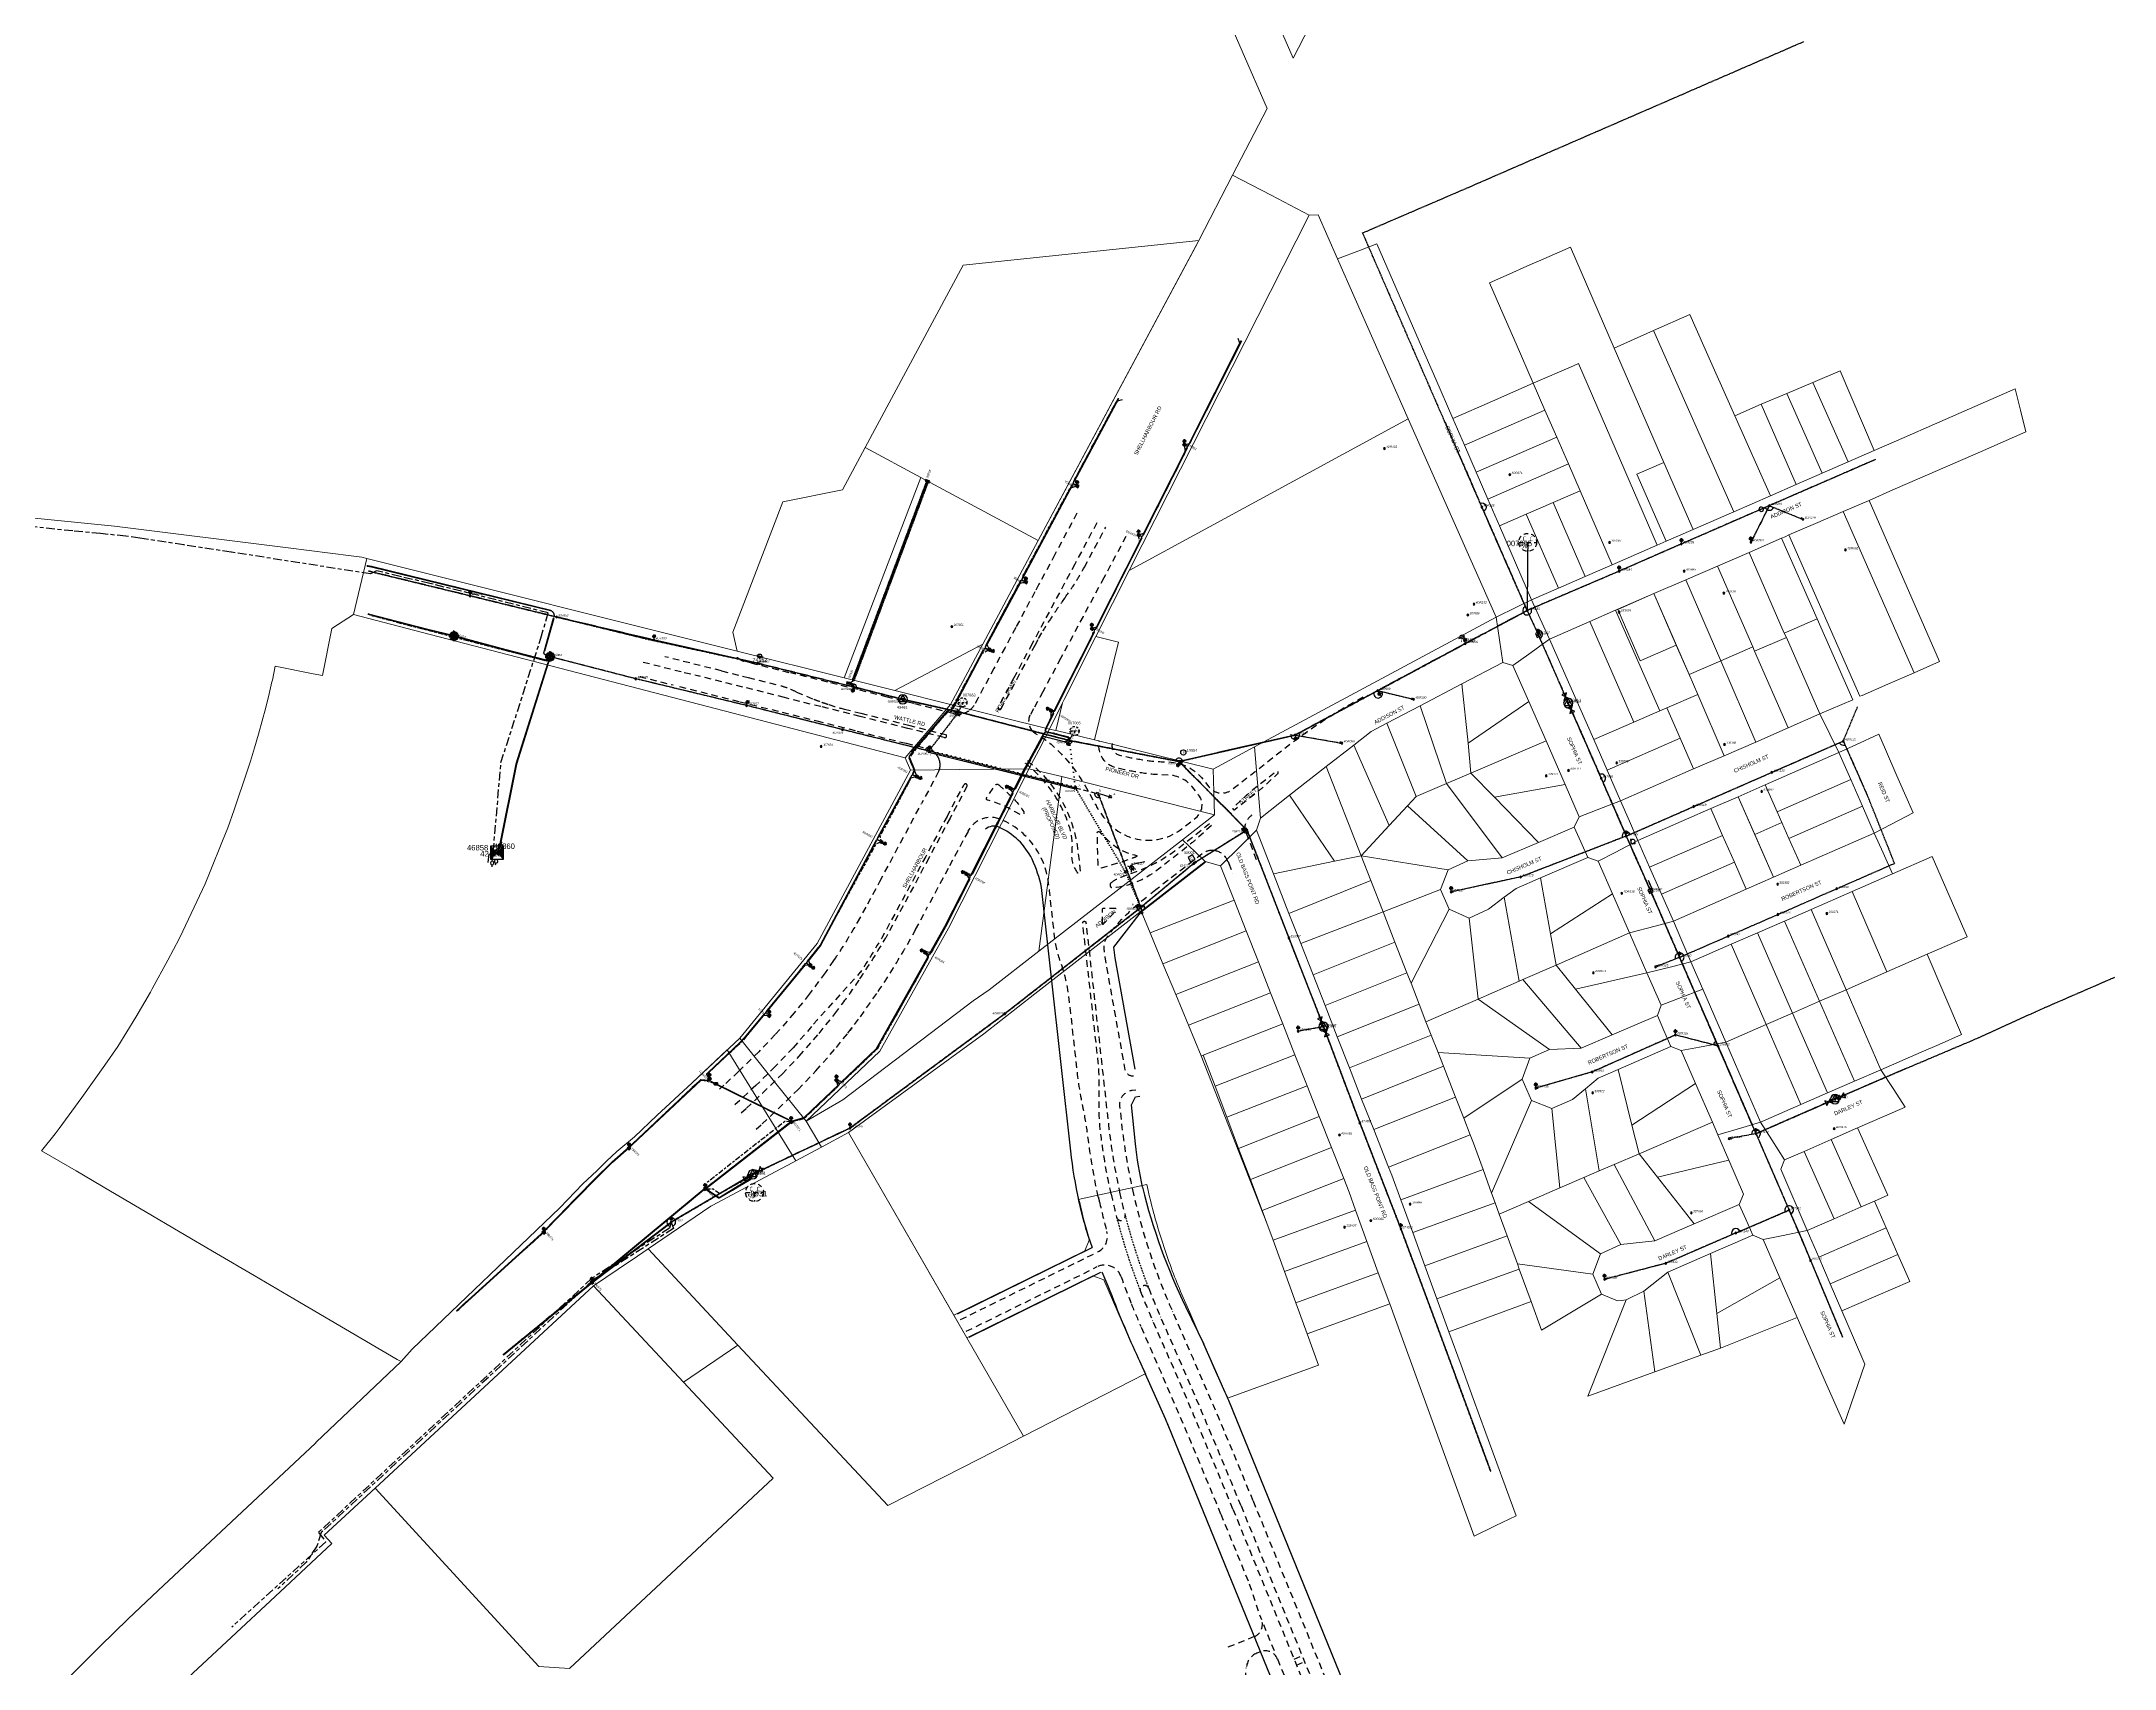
# Model space of a CAD drawing. Header units: metres. Extents: x 303058 to 305172, y 6169922 to 6171978.
# Drawn here: x 303397 to 304347, y 6170938 to 6171684 of the extents above; entities that cross this region are included whole.
import ezdxf
from ezdxf.enums import TextEntityAlignment as Align

# ---------------------------------------------------------------- set-up
doc = ezdxf.new("R2010")
doc.units = ezdxf.units.M
for name, pattern in [('Cable Exist OH', [1, 1, 0]), ('Cable Exist UG', [8.2, 4, -1.2, 1.8, -1.2]), ('Cable New OH', [6, 4, -2]), ('Cable Remove', [2, 0, -2]), ('Dash', [5, 3, -2]), ('HIDDEN', [0.375, 0.25, -0.125]), ('HIDDEN2', [0.1875, 0.125, -0.0625])]:
    doc.linetypes.add(name, pattern=pattern)
doc.layers.get('0').update_dxf_attribs({"color": 6})
for name, color, linetype in [('_User Culvert', 9, 'Continuous'), ('_User ExFOK', 9, 'Dash'), ('_User PropBdy', 8, 'Continuous'), ('_User PropFOK', 9, 'Dash'), ('_User_NumColumnExist', 7, 'Continuous'), ('_User_NumPoleExist', 7, 'Continuous'), ('Duct_SP_EXT', 9, 'Continuous'), ('Equip_HV_EXT', 7, 'Continuous'), ('Equip_LV_EXT', 7, 'Continuous'), ('Equip_LV_MOD', 8, 'Continuous'), ('Equip_LV_NEW', 8, 'Continuous'), ('Equip_SL_EXT', 7, 'Continuous'), ('Equip_SL_MOD', 8, 'Continuous'), ('Equip_SP_HV_EXT', 7, 'Continuous'), ('Equip_SP_HV_MOD', 8, 'Continuous'), ('Equip_SP_HV_NEW', 8, 'Continuous'), ('Equip_SP_LV_EXT', 7, 'Continuous'), ('Equip_SP_SL_EXT', 8, 'Continuous'), ('Equip_SP_SL_MOD', 8, 'Continuous'), ('Mains_HV_EXT', 7, 'Continuous'), ('Mains_HV_MOD', 7, 'Continuous'), ('Mains_HV_NEW_A55', 7, 'Continuous'), ('Mains_LV_EXT', 7, 'Continuous'), ('Mains_LV_MOD', 7, 'Continuous'), ('Mains_SL_EXT', 7, 'Continuous'), ('Mains_SL_MOD', 7, 'Continuous'), ('Notes_HV_MISC', 8, 'Continuous'), ('Notes_SL_MISC', 8, 'ZIGZAG'), ('OH_Details_SP_MISC', 7, 'Continuous'), ('Sub_SP_EXT', 7, 'Continuous'), ('Sub_SP_TR_HV_LV_EXT', 7, 'Continuous'), ('Sub_SP_TR_HV_LV_MOD', 7, 'Continuous'), ('SupportsOH_SP_NEW', 8, 'Continuous'), ('SupportsOH_SP_TR_HV_LV_SL_EXT', 8, 'Continuous'), ('SupportsOH_SP_TR_HV_LV_SL_MOD', 8, 'Continuous'), ('SupportsOH_SP_TR_HV_LV_SL_NEW', 8, 'Continuous'), ('SupportsUG_SP_LV_EXT', 8, 'Continuous'), ('SupportsUG_SP_LV_SL_EXT', 7, 'Continuous'), ('Trench_SP_EXT', 8, 'Continuous')]:
    doc.layers.add(name, color=color, linetype=linetype)
for name, color, linetype, lineweight in [('Cadastre Buildings_SP_EXT', 7, 'Continuous', 5), ('Cadastre Developer_SP_NEW', 2, 'Continuous', 5), ('Cadastre Land Parcels_SP_EXT', 8, 'Continuous', 5), ('Cadastre Other Property_SP_EXT', 9, 'HIDDEN', 5), ('Cadastre Road Names_SP_HV_LV_SL_EXT', 9, 'Continuous', 5), ('Cadastre Roads_SP_EXT', 7, 'Continuous', 5)]:
    doc.layers.add(name, color=color, linetype=linetype, lineweight=lineweight)
doc.layers.add('Features_DEL', color=1, linetype='Continuous', plot=False)
doc.layers.get('Features_DEL').off()
doc.styles.add('COLUMN_LABEL', font='arial.ttf')
doc.styles.add('HVSW_LABEL', font='arial.ttf')
doc.styles.add('iecARIAL', font='arial.ttf', dxfattribs={"height": 2})
doc.styles.add('iecARIALITALIC', font='ariali.ttf')
doc.styles.add('iecISOCP', font='isocp.shx')
doc.styles.add('IESYMBOL1', font='isocp.shx')
doc.styles.add('POLE_LABEL', font='ARIALNI.TTF')
doc.styles.add('SLCP_LABEL', font='arial.ttf', dxfattribs={"height": 3.5})
doc.styles.get("Standard").update_dxf_attribs({"font": 'arial.ttf'})
doc.styles.add('SWITCH_LABEL', font='arial.ttf', dxfattribs={"height": 2.5})
doc.styles.add('TXT', font='txt.shx')
doc.linetypes.add('Cable E UG', pattern='A,6,-0.5,["E",Standard,S=1.7,R=0,X=0.5,Y=-1],-2.9', length=9.4)
doc.linetypes.add('ZIGZAG', pattern='A,1e-16,-4,[">",TXT,S=2,R=0,X=0,Y=-1],-4', length=8)

# ---------------------------------------------------------------- blocks, each defined once
blk = doc.blocks.new('SUB_INDOOR_EXT')
h = blk.add_hatch(color=256)
h.paths.add_polyline_path([(3, 3), (0.24, 0), (3, -3)])
h.paths.add_polyline_path([(-3, -3), (-0.24, 0), (-3, 3)])
at = {"color": 7}
for p, q in [((-0.27, 0.81), (0.27, 0.81)), ((0, 0.81), (0, -0.81)), ((-0.27, -0.81), (0.27, -0.81))]:
    blk.add_line(p, q, dxfattribs=at)
blk.add_line((1.92, -2.26), (1.92, -2.26, 0))
for points in [[(-3, -3), (-0.24, 0), (-3, 3)], [(-3, -3), (3, -3), (3, 3), (-3, 3)], [(3, 3), (0.24, 0), (3, -3)]]:
    blk.add_lwpolyline(points, close=True)
for tag, height, flags, p in [('STREET_CODE', 0.2, 9, (1.5, 0)), ('ASSET_NUM', 2.5, 8, (2, 2)), ('CONSTRUCTED_VOLTAGE', 0.2, 9, (1.5, -0.2)), ('OPERATING_VOLTAGE', 0.2, 9, (1.5, -0.6)), ('ORIENTATION', 0.2, 9, (1.5, -0.8)), ('OWNED_BY', 0.2, 9, (1.5, -1)), ('OPERATED_BY', 0.2, 9, (1.5, -1.2)), ('SECONDARY_VOLTAGE', 0.2, 9, (1.5, -1.6)), ('STATE', 0.2, 9, (1.5, -1.8)), ('SUBSTATION_TYPE', 0.2, 9, (1.5, -2.2)), ('STREETNAME', 0.2, 9, (1.5, -3)), ('SUBURB', 0.2, 9, (1.5, -3.2)), ('Z', 0.2, 1, (1.5, -3.6)), ('NO_PHASES', 0.2, 9, (1.5, -0.4)), ('MAINTAINED_BY', 0.2, 9, (1.5, -1.4)), ('PARENT', 0.2, 9, (1.5, -2)), ('USAGE', 0.2, 9, (1.5, -2.4)), ('LEGEND', 0.2, 9, (1.5, -2.6)), ('LOCATION', 0.2, 9, (1.5, -2.8)), ('NOTES', 0.2, 9, (1.5, -3.4))]:
    blk.add_attdef(tag, text='', height=height, dxfattribs=dict(flags=flags)).set_placement(p, align=Align.MIDDLE_LEFT)
blk = doc.blocks.new('SUB_POLE_EXT')
blk.add_wipeout([(0, 4.2), (0.4, 4.2), (0.8, 4.1), (1.2, 4), (1.6, 3.9), (2, 3.7), (2.3, 3.5), (2.7, 3.3), (3, 3), (3.3, 2.7), (3.5, 2.3), (3.8, 1.9), (3.9, 1.6), (4, 1.2), (4.2, 0.6), (4.2, 0), (4.2, -0.6), (4.1, -1.1), (3.9, -1.6), (3.6, -2.2), (3.2, -2.7), (3, -3), (2.7, -3.3), (2.4, -3.5), (2, -3.7), (1.6, -3.9), (1.3, -4), (0.8, -4.1), (0.4, -4.2), (0, -4.2), (-0.4, -4.2), (-0.8, -4.1), (-1.2, -4), (-1.6, -3.9), (-2, -3.7), (-2.4, -3.5), (-2.7, -3.3), (-3, -3), (-3.2, -2.7), (-3.5, -2.3), (-3.7, -2), (-3.9, -1.6), (-4, -1.2), (-4.2, -0.8), (-4.2, -0.1), (-4.2, 0.4), (-4.1, 0.8), (-4, 1.3), (-3.9, 1.6), (-3.7, 2), (-3.5, 2.4), (-3.3, 2.7), (-3, 3), (-2.7, 3.3), (-2.3, 3.5), (-2, 3.7), (-1.6, 3.9), (-1.2, 4), (-0.8, 4.2), (-0.4, 4.2)])
blk.add_line((2.2, 0.5), (2.2, 0.5, 0))
blk.add_lwpolyline([(-4.2, 0, 1), (4.2, 0, 1)], format="xyb", close=True)
blk.add_lwpolyline([(2.1, 0.5), (0, 4.2), (-3.7, -2.1), (3.7, -2.1)], close=True)
for tag, height, flags, p in [('STREET_CODE', 0.2, 9, (1.5, 0)), ('ASSET_NUM', 2.5, 8, (2, 2)), ('CONSTRUCTED_VOLTAGE', 0.2, 9, (1.5, -0.2)), ('NO_PHASES', 0.2, 9, (1.5, -0.4)), ('OPERATING_VOLTAGE', 0.2, 9, (1.5, -0.6)), ('OPERATED_BY', 0.2, 9, (1.5, -0.8)), ('MAINTAINED_BY', 0.2, 9, (1.5, -1)), ('ORIENTATION', 0.2, 9, (1.5, -1.2)), ('OWNED_BY', 0.2, 9, (1.5, -1.4)), ('SECONDARY_VOLTAGE', 0.2, 9, (1.5, -1.6)), ('STATE', 0.2, 9, (1.5, -1.8)), ('SUBSTATION_TYPE', 0.2, 9, (1.5, -2)), ('USAGE', 0.2, 9, (1.5, -2.2)), ('LEGEND', 0.2, 9, (1.5, -2.4)), ('LOCATION', 0.2, 9, (1.5, -2.6)), ('STREETNAME', 0.2, 9, (1.5, -2.8)), ('SUBURB', 0.2, 9, (1.5, -3)), ('NOTES', 0.2, 9, (1.5, -3.2)), ('Z', 0.2, 1, (1.5, -3.4))]:
    blk.add_attdef(tag, text='', height=height, dxfattribs=dict(flags=flags)).set_placement(p, align=Align.MIDDLE_LEFT)
blk = doc.blocks.new('COLUMN_EXT')
blk.add_hatch(color=256).paths.add_polyline_path([(-1.5, 1.5), (-1.5, -1.5), (1.5, -1.5), (1.5, 1.5)])
blk.add_lwpolyline([(-1.5, -1.5), (1.5, -1.5), (1.5, 1.5), (-1.5, 1.5)], close=True)
at = {"flags": 9}
for tag, style, p in [('STRUCTURE_PLANT_NUMBER', 'POLE_LABEL', (1.8, 0)), ('STREET_CODE', 'COLUMN_LABEL', (1.8, -0.2))]:
    blk.add_attdef(tag, text='', height=0.2, dxfattribs=dict(at, style=style)).set_placement(p, align=Align.MIDDLE_LEFT)
for tag, p in [('COLUMN_TYPE', (1.8, -0.4)), ('OWNED_BY', (1.8, -0.6)), ('STATE', (1.8, -0.8)), ('USAGE', (1.8, -1)), ('LEGEND', (1.8, -1.2)), ('LOCATION', (1.8, -1.4)), ('STREETNAME', (1.8, -1.6)), ('SUBURB', (1.8, -1.8)), ('NOTES', (1.8, -2))]:
    blk.add_attdef(tag, text='', height=0.2, dxfattribs=at).set_placement(p, align=Align.MIDDLE_LEFT)
at = {"flags": 1}
blk.add_attdef('Z', (1.8, -2.4), '', height=0.2, dxfattribs=at)
at = {"layer": '_User_NumColumnExist', "style": 'COLUMN_LABEL', "flags": 8}
blk.add_attdef('ASSET_NUM', text='', height=2.5, dxfattribs=at).set_placement((2, 2), align=Align.MIDDLE_LEFT)
blk = doc.blocks.new('PILLAR_EXT')
blk.add_hatch(color=256).paths.add_polyline_path([(-2.475, 0.99), (-2.475, -0.99), (2.475, -0.99), (2.475, 0.99)])
blk.add_lwpolyline([(-2.475, -0.99), (2.475, -0.99), (2.475, 0.99), (-2.475, 0.99)], close=True)
for tag, p, flags in [('OWNED_BY', (0, -0.2), 9), ('STATE', (0, -0.4), 9), ('SUPPORT_TYPE', (0, -0.6), 9), ('STREETNAME', (0, -1.8), 9), ('SUBURB', (0, -2), 1), ('USAGE', (0, -0.8), 9), ('LEGEND', (0, -1), 9), ('LOCATION', (0, -1.2), 9), ('NOTES', (0, -1.4), 9), ('PARENT', (0, -1.6), 9)]:
    blk.add_attdef(tag, p, '', height=0.2, dxfattribs=dict(flags=flags))
at = {"style": 'iecARIAL', "flags": 8}
blk.add_attdef('ASSET_NUM', (1.5, 3.5), '', height=2.5, dxfattribs=at)
blk = doc.blocks.new('LV_OH_LINKS_OPEN_EXT')
for p, q in [((-0.17, 4.97), (-0.17, 5.46)), ((-0.17, 3), (-0.17, 2.5)), ((0.17, 4.97), (0.17, 5.46)), ((0.17, 3), (0.17, 2.5))]:
    blk.add_line(p, q)
blk.add_lwpolyline([(0, 2.99, 1), (0, 4.98, 1)], format="xyb", close=True)
at = {"flags": 9}
for tag, p in [('ACTUAL_STATUS', (0, 0)), ('CONSTRUCTED_VOLTAGE', (0, -0.2)), ('OPERATING_VOLTAGE', (0, -0.6)), ('ORIENTATION', (0, -0.8)), ('OWNED_BY', (0, -1)), ('STATE', (0, -1.2)), ('SWITCH_TYPE', (0, -1.4)), ('NO_PHASES', (0, -0.4)), ('USAGE', (0, -1.6)), ('LEGEND', (0, -1.8)), ('NOTES', (0, -2))]:
    blk.add_attdef(tag, text='', height=0.2, dxfattribs=at).set_placement(p, align=Align.MIDDLE_LEFT)
at = {"flags": 1}
blk.add_attdef('Z', (0, 0), '', height=0.2, dxfattribs=at)
blk = doc.blocks.new('LV_OH_LINKS_DISTFUSE_EXT')
for p, q in [((0, 0), (0.96, 0)), ((3.84, 0), (4.8, 0))]:
    blk.add_line(p, q)
blk.add_lwpolyline([(3.84, -1.2), (3.84, 1.2), (0.96, -1.2), (0.96, 1.2)], close=True)
at = {"flags": 9}
for tag, p in [('ACTUAL_STATUS', (0, 0)), ('CONSTRUCTED_VOLTAGE', (0, -0.2)), ('OPERATING_VOLTAGE', (0, -0.6)), ('ORIENTATION', (0, -0.8)), ('OWNED_BY', (0, -1)), ('STATE', (0, -1.2)), ('SWITCH_TYPE', (0, -1.4)), ('NO_PHASES', (0, -0.4)), ('USAGE', (0, -1.6)), ('NOTES', (0, -1.8))]:
    blk.add_attdef(tag, text='', height=0.2, dxfattribs=at).set_placement(p, align=Align.MIDDLE_LEFT)
at = {"flags": 1}
blk.add_attdef('Z', (0, 0), '', height=0.2, dxfattribs=at)
blk = doc.blocks.new('*U139')
for p, q in [((-2.3, 4.2), (2.2, 4.2)), ((-1.5, 5.7), (-1.1, 5.3)), ((-1.5, 2.8), (-1.1, 3.2)), ((0, 2), (0, 6.5)), ((0, 0), (0, 2.7)), ((1.5, 5.7), (1.1, 5.3)), ((1.5, 2.8), (1.1, 3.2))]:
    blk.add_line(p, q)
blk.add_circle((0, 4.2), 1.5)
at = {"style": 'iecARIAL', "flags": 9}
blk.add_attdef('ASSET_NUM', (1.5, 1.5), '', height=2.5, dxfattribs=at)
for tag, p, height, flags in [('CONSTRUCTED_VOLTAGE', (1, -0.7), 0.2, 9), ('CONTROL_TYPE', (1, -0.9), 0.2, 9), ('LANTERN_PURPOSE', (1, -1.1), 0.2, 9), ('LANTERN_TYPE', (1, -1.3), 0.2, 9), ('NO_PHASES', (1, -1.5), 0.2, 9), ('OPERATING_VOLTAGE', (1, -1.7), 0.2, 9), ('ORIENTATION', (1, -1.9), 0.2, 9), ('OWNED_BY', (1, -2.1), 0.2, 9), ('STATE', (1, -2.3), 0.2, 9), ('USAGE', (1, -2.5), 0.2, 9), ('CEXIST', (1, -2.7), 0.2, 9), ('CNEW', (1, -2.9), 0.2, 9), ('CNUMBER', (1, -3.1), 0.2, 9), ('CREMOVE', (1, -3.3), 0.2, 9), ('CREPLACE', (1, -3.5), 0.2, 9), ('LKINGHEIGHT', (1, -3.7), 0.2, 9), ('LBRACKET', (1, -3.9), 0.2, 9), ('LBRACKETVOCAB', (1, -4.1), 0.2, 9), ('LCATEGORY', (1, -4.3), 0.2, 9), ('LCHARGE1', (1, -4.5), 0.2, 9), ('LCHARGE1PERCENT', (1, -4.7), 0.2, 9), ('LCHARGE2', (1, -4.9), 0.2, 9), ('LCHARGE2PERCENT', (1, -5.1), 0.2, 9), ('LCHARGE3', (1, -5.3), 0.2, 9), ('LCHARGE3PERCENT', (1, -5.5), 0.2, 9), ('LEXIST', (1, -5.7), 0.2, 9), ('LLAMP', (1, -5.9), 0.2, 9), ('LLAMPVOCAB', (1, -6.1), 0.2, 9), ('LMAST', (1, -6.3), 0.2, 9), ('LMASTVOCAB', (1, -6.5), 0.2, 9), ('LNEW', (1, -6.7), 0.2, 9), ('LANTNUMBER', (1, -6.9), 0.2, 9), ('LOUTREACH', (1, -7.3), 0.2, 9), ('LOUTREACHVOCAB', (1, -7.5), 0.2, 9), ('LRATECODE', (1, -7.7), 0.2, 9), ('LREMOVE', (1, -7.9), 0.2, 9), ('LREPLACE', (1, -8.1), 0.2, 9), ('LTYPE', (1, -8.3), 0.2, 9), ('LTYPEVOCAB', (1, -8.5), 0.2, 9), ('LEGEND', (1, -8.7), 0.2, 9), ('LOCATION', (1, -8.9), 0.2, 9), ('NOTES', (1, -9.1), 0.2, 9), ('STREETNAME', (1, -9.3), 0.2, 9), ('SUBURB', (1, -9.5), 0.2, 1), ('LNUMBER', (2.2, -3.3), 2.5, 8)]:
    blk.add_attdef(tag, p, '', height=height, dxfattribs=dict(flags=flags))
blk = doc.blocks.new('SL_NIGHTWATCH_EXT')
at = {"lineweight": 40}
h = blk.add_hatch(color=256, dxfattribs=at)
h.paths.add_polyline_path([(0.39, 1.96, 0.098491), (-0.39, 1.96), (-0.2, 0.98, -0.098491), (0.19, 0.98)])
h.paths.add_polyline_path([(0.55, 0.83, -0.098491), (0.83, 0.56), (1.66, 1.11, 0.098491), (1.11, 1.66)])
h.paths.add_polyline_path([(0.98, 0.2, -0.098491), (0.98, -0.19), (1.96, -0.39, 0.098491), (1.96, 0.39)])
h.paths.add_polyline_path([(0.83, -0.55, -0.098491), (0.56, -0.83), (1.11, -1.66, 0.098491), (1.66, -1.11)])
h.paths.add_polyline_path([(-0.19, -0.98), (-0.39, -1.96, 0.098491), (0.39, -1.96), (0.2, -0.98, -0.098491)])
h.paths.add_polyline_path([(-0.83, -0.56), (-1.66, -1.11, 0.098491), (-1.11, -1.66), (-0.55, -0.83, -0.098491)])
h.paths.add_polyline_path([(-0.98, 0.19), (-1.96, 0.39, 0.098491), (-1.96, -0.39), (-0.98, -0.2, -0.098491)])
h.paths.add_polyline_path([(-1.11, 1.66, 0.098491), (-1.66, 1.11), (-0.83, 0.55, -0.098491), (-0.56, 0.83)])
for p, q in [((-1.16, 1.63), (-1.16, 1.63, 0)), ((-1.1, 1.64), (-1.1, 1.64, 0)), ((1.08, 1.63), (1.08, 1.63, 0)), ((-0.86, -0.57), (-0.86, -0.57, 0)), ((0.82, -0.57), (0.82, -0.57, 0)), ((1.13, -1.65), (1.13, -1.65, 0)), ((1.96, -0.37), (1.96, -0.37, 0))]:
    blk.add_line(p, q, dxfattribs=at)
for points in [[(-0.98, 0.19, 0.098491), (-0.98, -0.2), (-1.96, -0.39, -0.098491), (-1.96, 0.39)], [(-0.56, 0.83, 0.098491), (-0.83, 0.55), (-1.66, 1.11, -0.098491), (-1.11, 1.66)], [(-0.2, 0.98, -0.098491), (0.19, 0.98), (0.39, 1.96, 0.098491), (-0.39, 1.96)], [(0.83, 0.56), (1.66, 1.11, 0.098491), (1.11, 1.66), (0.55, 0.83, -0.098491)], [(0.98, -0.19), (1.96, -0.39, 0.098491), (1.96, 0.39), (0.98, 0.2, -0.098491)], [(-0.83, -0.56, 0.098491), (-0.55, -0.83), (-1.11, -1.66, -0.098491), (-1.66, -1.11)], [(0.2, -0.98), (0.39, -1.96, -0.098491), (-0.39, -1.96), (-0.19, -0.98, 0.098491)], [(0.56, -0.83), (1.11, -1.66, 0.098491), (1.66, -1.11), (0.83, -0.55, -0.098491)]]:
    blk.add_lwpolyline(points, format="xyb", close=True, dxfattribs=at)
blk.add_circle((0, 0), 1, dxfattribs=at)
blk = doc.blocks.new('POLE_EXT')
blk.add_hatch(color=256).paths.add_polyline_path([(-1, 0, 1), (1, 0, 1)])
blk.add_lwpolyline([(-1, 0, 1), (1, 0, 1)], format="xyb", close=True)
for tag, height, flags, p in [('pNumber', 2.5, 8, (-17.8, 2.1)), ('OWNED_BY', 0.2, 9, (1.4, -0.4)), ('PARENT', 0.2, 9, (1.4, -0.6)), ('SPECIAL_USE', 0.2, 9, (1.4, -0.8)), ('STATE', 0.2, 9, (1.4, -1)), ('USAGE', 0.2, 9, (1.4, -1.2)), ('cLV', 0.2, 9, (1.4, -1.4)), ('hDepth', 0.2, 9, (1.4, -1.6)), ('hDia', 0.2, 9, (1.4, -1.8)), ('cHV', 0.2, 9, (1.4, -2)), ('LBRACKET', 0.2, 9, (1.4, -2.2)), ('LExisting', 0.2, 9, (1.4, -2.4)), ('LANTNUMBER', 0.2, 9, (1.4, -2.6)), ('LOther', 0.2, 9, (1.4, -2.8)), ('LRemove', 0.2, 9, (1.4, -3)), ('LEGEND', 0.2, 9, (1.4, -3.2)), ('cLinedev', 0.2, 9, (1.4, -3.4)), ('LOCATION', 0.2, 9, (1.4, -3.6)), ('pExisting', 0.2, 9, (1.4, -3.8)), ('PFNUMBER', 0.2, 9, (1.4, -4)), ('NEWPFNUMBER', 0.2, 9, (1.4, -4.2)), ('pFooting', 0.2, 9, (1.4, -4.4)), ('pNew', 0.2, 9, (1.4, -4.6)), ('pRelocate', 0.2, 9, (1.4, -5)), ('pRemove', 0.2, 9, (1.4, -5.2)), ('pReplace', 0.2, 9, (1.4, -5.4)), ('pStay', 0.2, 9, (1.4, -5.6)), ('pType', 0.2, 9, (1.4, -5.8)), ('cspan', 0.2, 9, (1.4, -6)), ('STREETNAME', 0.2, 9, (1.4, -6.2)), ('SUBURB', 0.2, 9, (1.4, -6.4)), ('NOTES', 0.2, 9, (1.4, -6.6)), ('MAINTAINED_BY', 0.2, 9, (1.4, -6.8)), ('OPERATED_BY', 0.2, 9, (1.4, -7))]:
    blk.add_attdef(tag, text='', height=height, dxfattribs=dict(flags=flags)).set_placement(p, align=Align.MIDDLE_LEFT)
at = {"style": 'POLE_LABEL', "flags": 9}
for tag, p in [('STRUCTURE_PLANT_NUMBER', (1.4, 0)), ('STREET_CODE', (1.4, -0.2))]:
    blk.add_attdef(tag, text='', height=0.2, dxfattribs=at).set_placement(p, align=Align.MIDDLE_LEFT)
at = {"flags": 1}
blk.add_attdef('Z', (1.4, -7.3), '', height=0.2, dxfattribs=at)
at = {"layer": '_User_NumPoleExist', "style": 'POLE_LABEL', "flags": 8}
blk.add_attdef('ASSET_NUM', text='', height=2.5, dxfattribs=at).set_placement((2, 2), align=Align.MIDDLE_LEFT)
blk = doc.blocks.new('SL_STJ_EXT')
h = blk.add_hatch(color=256)
edge = h.paths.add_edge_path()
edge.add_ellipse((-0.59, 0.13), major_axis=(0.226, 0.226), ratio=1, start_angle=44.99996, end_angle=135)
edge.add_line((-0.91, 0.13), (-0.91, -0.13))
edge.add_ellipse((-0.59, -0.13), major_axis=(0.226, 0.226), ratio=1, start_angle=134.99996, end_angle=225)
edge.add_line((-0.59, -0.45), (0.59, -0.45))
edge.add_ellipse((0.59, -0.13), major_axis=(-0.226, 0.226), ratio=1, start_angle=134.99996, end_angle=225)
edge.add_line((0.91, -0.13), (0.91, 0.13))
edge.add_ellipse((0.59, 0.13), major_axis=(-0.226, 0.226), ratio=1, start_angle=224.99996, end_angle=315)
edge.add_line((0.59, 0.45), (-0.59, 0.45))
blk.add_lwpolyline([(-0.91, 0.13), (-0.91, -0.13, 0.414214), (-0.59, -0.45), (0.59, -0.45, 0.414214), (0.91, -0.13), (0.91, 0.13, 0.414214), (0.59, 0.45), (-0.59, 0.45, 0.414214)], format="xyb", close=True)
at = {"flags": 1}
blk.add_attdef('Z', (0, 0), '', height=0.2, dxfattribs=at)
at = {"flags": 9}
for tag, p in [('ORIENTATION', (0, 0)), ('USAGE', (0, -0.2)), ('LEGEND', (0, -0.4)), ('NOTES', (0, -0.6))]:
    blk.add_attdef(tag, text='', height=0.2, dxfattribs=at).set_placement(p, align=Align.MIDDLE_LEFT)
blk = doc.blocks.new('LV_UG_DFUSE_CLOSED_EXT')
for points in [[(1, 0), (0, 0)], [(5.04, 0.73), (2.16, -0.72)], [(5.05, -0.71), (2.16, 0.72)], [(6.2, 0.01), (7.2, 0.01)]]:
    blk.add_lwpolyline(points)
for centre in [(1.8, 0), (5.4, 0.01)]:
    blk.add_circle(centre, 0.8)
at = {"flags": 9}
for tag, p in [('ACTUAL_STATUS', (0, 0)), ('CONSTRUCTED_VOLTAGE', (0, -0.2)), ('OPERATING_VOLTAGE', (0, -0.6)), ('ORIENTATION', (0, -0.8)), ('STATE', (0, -1)), ('SWITCH_TYPE', (0, -1.2)), ('NO_PHASES', (0, -0.4)), ('USAGE', (0, -1.4)), ('NOTES', (0, -1.6))]:
    blk.add_attdef(tag, text='', height=0.2, dxfattribs=at).set_placement(p, align=Align.MIDDLE_LEFT)
at = {"flags": 1}
blk.add_attdef('Z', (0, 0), '', height=0.2, dxfattribs=at)
blk = doc.blocks.new('HV_ABS_CLOSED_EXT')
blk.add_line((-3, 6.9), (3, 6.9))
blk.add_circle((0, 6.9), 1.8)
at = {"flags": 1}
blk.add_attdef('Z', (0, 0), '', height=0.2, dxfattribs=at)
at = {"style": 'HVSW_LABEL'}
for tag, height, flags, p in [('ASSET_NUM', 3.5, 8, (2, 2)), ('STREET_CODE', 0.2, 9, (0, -0.2))]:
    blk.add_attdef(tag, text='', height=height, dxfattribs=dict(at, flags=flags)).set_placement(p, align=Align.MIDDLE_LEFT)
at = {"flags": 9}
for tag, p in [('ACTUAL_STATUS', (0, -0.4)), ('CONSTRUCTED_VOLTAGE', (0, -0.6)), ('NO_PHASES', (0, -0.8)), ('OPERATING_VOLTAGE', (0, -1)), ('ORIENTATION', (0, -1.2)), ('OWNED_BY', (0, -1.4)), ('STATE', (0, -1.6)), ('SWITCH_TYPE', (0, -1.8)), ('USAGE', (0, -2)), ('LEGEND', (0, -2.2)), ('LOCATION', (0, -2.4)), ('STREETNAME', (0, -2.6)), ('SUBURB', (0, -2.8)), ('NOTES', (0, -3))]:
    blk.add_attdef(tag, text='', height=0.2, dxfattribs=at).set_placement(p, align=Align.MIDDLE_LEFT)
blk = doc.blocks.new('SWG_HOLEC_SU_EXT')
blk.add_line((1.8, -2), (5.8, -2))
for points in [[(1, 0), (0, 0)], [(6.6, 0), (7.6, 0)]]:
    blk.add_lwpolyline(points)
for points in [[(1.8, -0.8, 1), (1.8, 0.8, 1)], [(5.8, -0.8, 1), (5.8, 0.8, 1)]]:
    blk.add_lwpolyline(points, format="xyb", close=True)
at = {"style": 'SWITCH_LABEL', "flags": 8}
blk.add_attdef('ASSET_NUM', text='', height=2.5, rotation=179.95437, dxfattribs=at).set_placement((-2.4, 0), align=Align.MIDDLE_LEFT)
at = {"flags": 1}
blk.add_attdef('Z', (0, 0), '', height=0.2, dxfattribs=at)
at = {"flags": 9}
for tag, p in [('ACTUAL_STATUS', (0, -0.4)), ('CONSTRUCTED_VOLTAGE', (0, -0.6)), ('OPERATING_VOLTAGE', (0, -1)), ('ORIENTATION', (0, -1.2)), ('OWNED_BY', (0, -1.4)), ('STATE', (0, -1.8)), ('SWITCH_TYPE', (0, -2)), ('STREETNAME', (0, -2.6)), ('SUBURB', (0, -2.8)), ('NO_PHASES', (0, -0.8)), ('PARENT', (0, -1.6)), ('USAGE', (0, -2.2)), ('LOCATION', (0, -2.4)), ('NOTES', (0, -3))]:
    blk.add_attdef(tag, text='', height=0.2, dxfattribs=at).set_placement(p, align=Align.MIDDLE_LEFT)
at = {"style": 'SWITCH_LABEL', "flags": 9}
blk.add_attdef('STREET_CODE', text='', height=0.2, dxfattribs=at).set_placement((0, -0.2), align=Align.MIDDLE_LEFT)
blk = doc.blocks.new('*U136')
blk.add_lwpolyline([(-4.6, 0.3), (0.2, 0.3), (0.2, 5.1), (-4.6, 5.1)], close=True)
at = {"insert": (-3.3, 3.6), "char_height": 2, "width": 2.963, "attachment_point": 1}
blk.add_mtext('{\\Fisocp|c0;LB}', dxfattribs=at)
for tag, height, flags, p in [('STREET_CODE', 0.2, 9, (1.5, 0)), ('ASSET_NUM', 2.5, 8, (2, 2)), ('ACTUAL_STATUS', 0.2, 9, (1.5, -0.2)), ('CONSTRUCTED_VOLTAGE', 0.2, 9, (1.5, -0.4)), ('NO_PHASES', 0.2, 9, (1.5, -0.6)), ('OPERATING_VOLTAGE', 0.2, 9, (1.5, -0.8)), ('ORIENTATION', 0.2, 9, (1.5, -1)), ('OWNED_BY', 0.2, 9, (1.5, -1.2)), ('OPERATED_BY', 0.2, 9, (1.5, -1.4)), ('MAINTAINED_BY', 0.2, 9, (1.5, -1.6)), ('STATE', 0.2, 9, (1.5, -1.8)), ('SWITCH_TYPE', 0.2, 9, (1.5, -2)), ('USAGE', 0.2, 9, (1.5, -2.2)), ('LEGEND', 0.2, 9, (1.5, -2.4)), ('LOCATION', 0.2, 9, (1.5, -2.6)), ('STREETNAME', 0.2, 9, (1.5, -2.8)), ('SUBURB', 0.2, 9, (1.5, -3)), ('NOTES', 0.2, 9, (1.5, -3.2)), ('LABEL_ALIGNMENT', 0.2, 9, (1.5, -3.4)), ('Z', 0.2, 1, (1.5, -3.6))]:
    blk.add_attdef(tag, text='', height=height, dxfattribs=dict(flags=flags)).set_placement(p, align=Align.MIDDLE_LEFT)
blk = doc.blocks.new('HV_LOAD_BREAK_EXT')
blk.add_lwpolyline([(-2.4, -2.4), (2.4, -2.4), (2.4, 2.4), (-2.4, 2.4)], close=True)
at = {"insert": (-1.1, 1), "char_height": 2, "width": 2.963, "attachment_point": 1}
blk.add_mtext('{\\Fisocp|c0;LB}', dxfattribs=at)
for tag, height, flags, p in [('STREET_CODE', 0.2, 9, (1.5, 0)), ('ASSET_NUM', 2.5, 8, (2, 2)), ('ACTUAL_STATUS', 0.2, 9, (1.5, -0.2)), ('CONSTRUCTED_VOLTAGE', 0.2, 9, (1.5, -0.4)), ('NO_PHASES', 0.2, 9, (1.5, -0.6)), ('OPERATING_VOLTAGE', 0.2, 9, (1.5, -0.8)), ('ORIENTATION', 0.2, 9, (1.5, -1)), ('OWNED_BY', 0.2, 9, (1.5, -1.2)), ('OPERATED_BY', 0.2, 9, (1.5, -1.4)), ('MAINTAINED_BY', 0.2, 9, (1.5, -1.6)), ('STATE', 0.2, 9, (1.5, -1.8)), ('SWITCH_TYPE', 0.2, 9, (1.5, -2)), ('USAGE', 0.2, 9, (1.5, -2.2)), ('LEGEND', 0.2, 9, (1.5, -2.4)), ('LOCATION', 0.2, 9, (1.5, -2.6)), ('STREETNAME', 0.2, 9, (1.5, -2.8)), ('SUBURB', 0.2, 9, (1.5, -3)), ('NOTES', 0.2, 9, (1.5, -3.2)), ('LABEL_ALIGNMENT', 0.2, 9, (1.5, -3.4)), ('Z', 0.2, 1, (1.5, -3.6))]:
    blk.add_attdef(tag, text='', height=height, dxfattribs=dict(flags=flags)).set_placement(p, align=Align.MIDDLE_LEFT)
blk = doc.blocks.new('End Shackle_EXT')
blk.add_wipeout([(0, 0.25), (1.81, 0.25), (1.82, -0.25), (0, -0.25)])
blk.add_line((1.81, -1), (1.81, 1))
at = {"flags": 1}
blk.add_attdef('Z', (0, 0), '', height=0.2, dxfattribs=at)
at = {"flags": 9}
for tag, p in [('CONNECTOR_TYPE', (0, 0)), ('CONSTRUCTED_VOLTAGE', (0, -0.2)), ('OPERATING_VOLTAGE', (0, -0.6)), ('ORIENTATION', (0, -0.8)), ('OWNED_BY', (0, -1)), ('STATE', (0, -1.2)), ('NO_PHASES', (0, -0.4)), ('USAGE', (0, -1.4)), ('NOTES', (0, -1.6))]:
    blk.add_attdef(tag, text='', height=0.2, dxfattribs=at).set_placement(p, align=Align.MIDDLE_LEFT)
blk = doc.blocks.new('*U159')
blk.add_circle((3.9, 8.3), 2.4)
at = {"insert": (3.6, 9.2), "char_height": 2, "width": 1.3, "attachment_point": 1, "style": 'iecISOCP'}
blk.add_mtext('F', dxfattribs=at)
for tag, height, flags, p in [('STREET_CODE', 0.2, 9, (1.5, 0)), ('ASSET_NUM', 2.5, 8, (2, 2)), ('CONSTRUCTED_VOLTAGE', 0.2, 9, (1.5, -0.2)), ('FLITE_NUMBER', 0.2, 9, (1.5, -0.4)), ('INDICATOR_TYPE', 0.2, 9, (1.5, -0.6)), ('OPERATING_VOLTAGE', 0.2, 9, (1.5, -0.8)), ('ORIENTATION', 0.2, 9, (1.5, -1)), ('OWNED_BY', 0.2, 9, (1.5, -1.2)), ('STATE', 0.2, 9, (1.5, -1.4)), ('USAGE', 0.2, 9, (1.5, -1.6)), ('LEGEND', 0.2, 9, (1.5, -1.8)), ('LOCATION', 0.2, 9, (1.5, -2)), ('STREETNAME', 0.2, 9, (1.5, -2.2)), ('SUBURB', 0.2, 9, (1.5, -2.4)), ('NOTES', 0.2, 9, (1.5, -2.6)), ('Z', 0.2, 1, (1.5, -2.8))]:
    blk.add_attdef(tag, text='', height=height, dxfattribs=dict(flags=flags)).set_placement(p, align=Align.MIDDLE_LEFT)
blk = doc.blocks.new('SLCP_ZELL_EXT')
blk.add_wipeout([(-0.13, 4.15), (-0.39, 4.13), (-0.65, 4.1), (-0.91, 4.05), (-1.16, 3.98), (-1.41, 3.9), (-1.65, 3.81), (-1.88, 3.7), (-2.11, 3.57), (-2.33, 3.43), (-2.54, 3.28), (-2.74, 3.11), (-2.93, 2.93), (-3.11, 2.74), (-3.28, 2.54), (-3.43, 2.33), (-3.57, 2.11), (-3.7, 1.88), (-3.81, 1.65), (-3.9, 1.41), (-3.98, 1.16), (-4.05, 0.91), (-4.1, 0.65), (-4.13, 0.39), (-4.15, 0.13), (-4.15, -0.13), (-4.13, -0.39), (-4.1, -0.65), (-4.05, -0.91), (-3.98, -1.16), (-3.9, -1.41), (-3.81, -1.65), (-3.7, -1.88), (-3.57, -2.11), (-3.43, -2.33), (-3.28, -2.54), (-3.11, -2.74), (-2.93, -2.93), (-2.74, -3.11), (-2.54, -3.28), (-2.33, -3.43), (-2.11, -3.57), (-1.88, -3.7), (-1.65, -3.81), (-1.41, -3.9), (-1.16, -3.98), (-0.91, -4.05), (-0.65, -4.1), (-0.39, -4.13), (-0.13, -4.15), (0.13, -4.15), (0.39, -4.13), (0.65, -4.1), (0.91, -4.05), (1.16, -3.98), (1.41, -3.9), (1.65, -3.81), (1.88, -3.7), (2.11, -3.57), (2.33, -3.43), (2.54, -3.28), (2.74, -3.11), (2.93, -2.93), (3.11, -2.74), (3.28, -2.54), (3.43, -2.33), (3.57, -2.11), (3.7, -1.88), (3.81, -1.65), (3.9, -1.41), (3.98, -1.16), (4.05, -0.91), (4.1, -0.65), (4.13, -0.39), (4.15, -0.13), (4.15, 0.13), (4.13, 0.39), (4.1, 0.65), (4.05, 0.91), (3.98, 1.16), (3.9, 1.41), (3.81, 1.65), (3.7, 1.88), (3.57, 2.11), (3.43, 2.33), (3.28, 2.54), (3.11, 2.74), (2.93, 2.93), (2.74, 3.11), (2.54, 3.28), (2.33, 3.43), (2.11, 3.57), (1.88, 3.7), (1.65, 3.81), (1.41, 3.9), (1.16, 3.98), (0.91, 4.05), (0.65, 4.1), (0.39, 4.13), (0.13, 4.15)])
at = {"linetype": 'Dash', "ltscale": 0.7}
for p, q in [((-4.11, 0), (4.11, 0)), ((0, 0), (0, -4.11))]:
    blk.add_line(p, q, dxfattribs=at)
blk.add_circle((0, 0), 4.11, dxfattribs=at)
at = {"lineweight": 40, "style": 'IESYMBOL1'}
for s, p in [('C', (-1.6, 0)), ('C', (1.7, 0)), ('50', (-1.61, -3.31))]:
    blk.add_text(s, height=2, dxfattribs=at).set_placement(p, align=Align.BOTTOM_CENTER)
at = {"flags": 1}
blk.add_attdef('Z', (0, 0), '', height=0.2, dxfattribs=at)
at = {"style": 'SLCP_LABEL'}
for tag, height, flags, p in [('ASSET_NUM', 2.5, 8, (2, 2)), ('STREET_CODE', 0.2, 9, (0, -0.2))]:
    blk.add_attdef(tag, text='', height=height, dxfattribs=dict(at, flags=flags)).set_placement(p, align=Align.MIDDLE_LEFT)
at = {"flags": 9}
for tag, p in [('CONSTRUCTED_VOLTAGE', (0, -0.4)), ('CONTROL_TYPE', (0, -0.6)), ('OPERATING_VOLTAGE', (0, -1)), ('ORIENTATION', (0, -1.2)), ('OWNED_BY', (0, -1.4)), ('STATE', (0, -2)), ('NO_PHASES', (0, -0.8)), ('USAGE', (0, -1.6)), ('LOCATION', (0, -1.8)), ('NOTES', (0, -2.2))]:
    blk.add_attdef(tag, text='', height=0.2, dxfattribs=at).set_placement(p, align=Align.MIDDLE_LEFT)
blk = doc.blocks.new('POLE_DEL')
h = blk.add_hatch(color=256)
edge = h.paths.add_edge_path()
edge.add_arc((0, 0), 1, 180, 360)
edge.add_arc((0, 0), 1, 0, 180)
for p, q in [((-1.6, 1.6), (1.6, -1.6)), ((-1.6, -1.6), (1.6, 1.6))]:
    blk.add_line(p, q)
blk.add_lwpolyline([(-1, 0, 1), (1, 0, 1)], format="xyb", close=True)
at = {"flags": 1}
blk.add_attdef('Z', (0, 0), '', height=0.2, dxfattribs=at)
for tag, height, flags, p in [('pNumber', 2.5, 8, (0, 2.1)), ('OWNED_BY', 0.2, 9, (0, -0.4)), ('SPECIAL_USE', 0.2, 9, (0, -0.6)), ('STATE', 0.2, 9, (0, -0.8)), ('USAGE', 0.2, 9, (0, -1)), ('cLV', 0.2, 9, (0, -1.2)), ('hDepth', 0.2, 9, (0, -1.4)), ('hDia', 0.2, 9, (0, -1.6)), ('cHV', 0.2, 9, (0, -1.8)), ('LBRACKET', 0.2, 9, (0, -2)), ('LExisting', 0.2, 9, (0, -2.2)), ('LANTNUMBER', 0.2, 9, (0, -2.4)), ('LOther', 0.2, 9, (0, -2.6)), ('LRemove', 0.2, 9, (0, -2.8)), ('LEGEND', 0.2, 9, (0, -3)), ('cLinedev', 0.2, 9, (0, -3.2)), ('pExisting', 0.2, 9, (0, -3.4)), ('PFNUMBER', 0.2, 9, (0, -3.6)), ('NEWPFNUMBER', 0.2, 9, (0, -3.8)), ('pFooting', 0.2, 9, (0, -4)), ('pNew', 0.2, 9, (0, -4.2)), ('pRelocate', 0.2, 9, (0, -4.6)), ('pRemove', 0.2, 9, (0, -4.8)), ('pReplace', 0.2, 9, (0, -5)), ('pStay', 0.2, 9, (0, -5.2)), ('pType', 0.2, 9, (0, -5.4)), ('cspan', 0.2, 9, (0, -5.6)), ('SUBURB', 0.2, 9, (0, -5.8)), ('STREETNAME', 0.2, 9, (0, -6)), ('LOCATION', 0.2, 9, (0, -6.2)), ('NOTES', 0.2, 9, (0, -6.4))]:
    blk.add_attdef(tag, text='', height=height, dxfattribs=dict(flags=flags)).set_placement(p, align=Align.MIDDLE_LEFT)
at = {"style": 'POLE_LABEL', "flags": 9}
blk.add_attdef('STREET_CODE', text='', height=0.2, dxfattribs=at).set_placement((0, -0.2), align=Align.MIDDLE_LEFT)
blk = doc.blocks.new('POLE_NEW')
for tag, height, flags, p in [('pNumber', 2.5, 8, (-17.8, 2.1)), ('OWNED_BY', 0.2, 9, (1.1, -0.4)), ('PARENT', 0.2, 9, (1.1, -0.6)), ('SPECIAL_USE', 0.2, 9, (1.1, -0.8)), ('STATE', 0.2, 9, (1.1, -1)), ('USAGE', 0.2, 9, (1.1, -1.2)), ('cLV', 0.2, 9, (1.1, -1.4)), ('hDepth', 0.2, 9, (1.1, -1.6)), ('hDia', 0.2, 9, (1.1, -1.8)), ('cHV', 0.2, 9, (1.1, -2)), ('LBRACKET', 0.2, 9, (1.1, -2.2)), ('LExisting', 0.2, 9, (1.1, -2.4)), ('LANTNUMBER', 0.2, 9, (1.1, -2.6)), ('LOther', 0.2, 9, (1.1, -2.8)), ('LRemove', 0.2, 9, (1.1, -3)), ('LEGEND', 0.2, 9, (1.1, -3.2)), ('cLinedev', 0.2, 9, (1.1, -3.4)), ('pExisting', 0.2, 9, (1.1, -3.6)), ('PFNUMBER', 0.2, 9, (1.1, -3.8)), ('NEWPFNUMBER', 0.2, 9, (1.1, -4)), ('pFooting', 0.2, 9, (1.1, -4.2)), ('pNew', 0.2, 9, (1.1, -4.4)), ('pRelocate', 0.2, 9, (1.1, -4.8)), ('pRemove', 0.2, 9, (1.1, -5)), ('pReplace', 0.2, 9, (1.1, -5.2)), ('pStay', 0.2, 9, (1.1, -5.4)), ('pType', 0.2, 9, (1.1, -5.6)), ('cspan', 0.2, 9, (1.1, -5.8)), ('SUBURB', 0.2, 9, (1.1, -6)), ('STREETNAME', 0.2, 9, (1.1, -6.2)), ('LOCATION', 0.2, 9, (1.1, -6.4)), ('NOTES', 0.2, 9, (1.1, -6.6)), ('OPERATED_BY', 0.2, 9, (1.1, -6.9)), ('MAINTAINED_BY', 0.2, 9, (1.1, -7.2))]:
    blk.add_attdef(tag, text='', height=height, dxfattribs=dict(flags=flags)).set_placement(p, align=Align.MIDDLE_LEFT)
at = {"style": 'POLE_LABEL'}
for tag, height, flags, p in [('STRUCTURE_PLANT_NUMBER', 0.2, 9, (1.1, 0.1)), ('ASSET_NUM', 2.5, 8, (2, 2)), ('STREET_CODE', 0.2, 9, (1.1, -0.2))]:
    blk.add_attdef(tag, text='', height=height, dxfattribs=dict(at, flags=flags)).set_placement(p, align=Align.MIDDLE_LEFT)
blk.add_wipeout([(0.1, 1), (-0.1, 1), (-0.2, 1), (-0.3, 1), (-0.4, 0.9), (-0.5, 0.8), (-0.6, 0.8), (-0.7, 0.7), (-0.8, 0.6), (-0.9, 0.5), (-0.9, 0.4), (-1, 0.3), (-1, 0.1), (-1, 0), (-1, -0.1), (-1, -0.2), (-0.9, -0.4), (-0.9, -0.5), (-0.8, -0.6), (-0.7, -0.7), (-0.6, -0.8), (-0.5, -0.8), (-0.4, -0.9), (-0.3, -0.9), (-0.2, -1), (-0.1, -1), (0.1, -1), (0.2, -1), (0.3, -1), (0.4, -0.9), (0.5, -0.8), (0.6, -0.8), (0.7, -0.7), (0.8, -0.6), (0.9, -0.5), (0.9, -0.4), (1, -0.3), (1, -0.1), (1, 0), (1, 0.1), (1, 0.2), (0.9, 0.4), (0.9, 0.5), (0.8, 0.6), (0.7, 0.7), (0.6, 0.8), (0.5, 0.8), (0.4, 0.9), (0.3, 0.9), (0.2, 1)])
at = {"lineweight": -3}
blk.add_lwpolyline([(-1, 0, 1), (1, 0, 1)], format="xyb", close=True, dxfattribs=at)
at = {"flags": 1}
blk.add_attdef('Z', (1.1, -7.6), '', height=0.2, dxfattribs=at)
blk = doc.blocks.new('STAY_NEW')
blk.add_line((0, 0), (-7.2, 0))
blk.add_arc((-5.7, 0), 1.5, 90, 270)
blk = doc.blocks.new('POLE_REPLACE_NEW')
blk.add_wipeout([(0, 1), (-0.1, 1), (-0.2, 1), (-0.4, 0.9), (-0.5, 0.9), (-0.6, 0.8), (-0.7, 0.7), (-0.8, 0.6), (-0.8, 0.5), (-0.9, 0.4), (-1, 0.3), (-1, 0.2), (-1, 0.1), (-1, -0.1), (-1, -0.2), (-1, -0.3), (-0.9, -0.4), (-0.8, -0.5), (-0.8, -0.6), (-0.7, -0.7), (-0.6, -0.8), (-0.5, -0.9), (-0.4, -0.9), (-0.2, -1), (-0.1, -1), (0, -1), (0.1, -1), (0.2, -1), (0.4, -0.9), (0.5, -0.9), (0.6, -0.8), (0.7, -0.7), (0.8, -0.6), (0.8, -0.5), (0.9, -0.4), (1, -0.3), (1, -0.2), (1, -0.1), (1, 0.1), (1, 0.2), (1, 0.3), (0.9, 0.4), (0.8, 0.5), (0.8, 0.6), (0.7, 0.7), (0.6, 0.8), (0.5, 0.9), (0.4, 0.9), (0.2, 1), (0.1, 1)])
h = blk.add_hatch(color=256)
edge = h.paths.add_edge_path()
edge.add_arc((0, 0), 1, 270, 450)
edge.add_line((0, 1), (0, -1))
blk.add_lwpolyline([(0, 1), (0, -1)])
at = {"lineweight": -3}
blk.add_arc((0, 0), 1, 90, 270, dxfattribs=at)
blk.add_arc((0, 0), 1, 270, 90)
at = {"style": 'POLE_LABEL', "flags": 9}
blk.add_attdef('STRUCTURE_PLANT_NUMBER', text='', height=0.2, dxfattribs=at).set_placement((1.5, 0.2), align=Align.MIDDLE_LEFT)
for tag, height, flags, p in [('STREET_CODE', 0.2, 9, (1.5, 0)), ('ASSET_NUM', 2.5, 9, (2, 2)), ('OWNED_BY', 0.2, 9, (1.5, -0.2)), ('PARENT', 0.2, 9, (1.5, -0.4)), ('SPECIAL_USE', 0.2, 9, (1.5, -0.6)), ('STATE', 0.2, 9, (1.5, -0.8)), ('USAGE', 0.2, 9, (1.5, -1)), ('cLV', 0.2, 9, (1.5, -1.2)), ('hDepth', 0.2, 9, (1.5, -1.4)), ('hDia', 0.2, 9, (1.5, -1.6)), ('cHV', 0.2, 9, (1.5, -1.8)), ('LBRACKET', 0.2, 9, (1.5, -2)), ('LExisting', 0.2, 9, (1.5, -2.2)), ('LANTNUMBER', 0.2, 9, (1.5, -2.4)), ('LOther', 0.2, 9, (1.5, -2.6)), ('LRemove', 0.2, 9, (1.5, -2.8)), ('LEGEND', 0.2, 9, (1.5, -3)), ('cLinedev', 0.2, 9, (1.5, -3.2)), ('pExisting', 0.2, 9, (1.5, -3.4)), ('PFNUMBER', 0.2, 9, (1.5, -3.6)), ('NEWPFNUMBER', 0.2, 9, (1.5, -3.8)), ('pFooting', 0.2, 9, (1.5, -4)), ('pNew', 0.2, 9, (1.5, -4.2)), ('pRelocate', 0.2, 9, (1.5, -4.6)), ('pRemove', 0.2, 9, (1.5, -4.8)), ('pReplace', 0.2, 9, (1.5, -5)), ('pStay', 0.2, 9, (1.5, -5.2)), ('pType', 0.2, 9, (1.5, -5.4)), ('cspan', 0.2, 9, (1.5, -5.6)), ('SUBURB', 0.2, 9, (1.5, -5.8)), ('STREETNAME', 0.2, 9, (1.5, -6)), ('LOCATION', 0.2, 9, (1.5, -6.2)), ('NOTES', 0.2, 9, (1.5, -6.4)), ('OPERATED_BY', 0.2, 9, (1.5, -6.6)), ('MAINTAINED_BY', 0.2, 9, (1.5, -6.8)), ('Z', 0.2, 1, (1.5, -7)), ('pNumber', 2, 8, (1.5, -4.4))]:
    blk.add_attdef(tag, text='', height=height, dxfattribs=dict(flags=flags)).set_placement(p, align=Align.MIDDLE_LEFT)
blk = doc.blocks.new('HV_End Shackle_NEW')
blk.add_wipeout([(-0.3, 0), (-0.3, 1.8), (0.3, 1.8), (0.3, 0)])
blk.add_line((1, 1.8), (-1, 1.8))
for tag, flags, p in [('CONNECTOR_TYPE', 9, (1.5, 0)), ('CONSTRUCTED_VOLTAGE', 9, (1.5, -0.2)), ('NO_PHASES', 9, (1.5, -0.4)), ('OPERATING_VOLTAGE', 9, (1.5, -0.6)), ('ORIENTATION', 9, (1.5, -0.8)), ('OWNED_BY', 9, (1.5, -1)), ('OPERATED_BY', 9, (1.5, -1.2)), ('MAINTAINED_BY', 9, (1.5, -1.4)), ('STATE', 9, (1.5, -1.6)), ('USAGE', 9, (1.5, -1.8)), ('NOTES', 9, (1.5, -2)), ('Z', 1, (1.5, -2.2))]:
    blk.add_attdef(tag, text='', height=0.2, dxfattribs=dict(flags=flags)).set_placement(p, align=Align.MIDDLE_LEFT)
blk = doc.blocks.new('LV_End Shackle_NEW')
blk.add_wipeout([(-0.3, 0), (-0.3, 1.8), (0.3, 1.8), (0.3, 0)])
blk.add_line((1, 1.8), (-1, 1.8))
for tag, flags, p in [('CONNECTOR_TYPE', 9, (1.5, 0)), ('CONSTRUCTED_VOLTAGE', 9, (1.5, -0.2)), ('NO_PHASES', 9, (1.5, -0.4)), ('OPERATING_VOLTAGE', 9, (1.5, -0.6)), ('ORIENTATION', 9, (1.5, -0.8)), ('OWNED_BY', 9, (1.5, -1)), ('OPERATED_BY', 9, (1.5, -1.2)), ('MAINTAINED_BY', 9, (1.5, -1.4)), ('STATE', 9, (1.5, -1.6)), ('USAGE', 9, (1.5, -1.8)), ('NOTES', 9, (1.5, -2)), ('Z', 1, (1.5, -2.2))]:
    blk.add_attdef(tag, text='', height=0.2, dxfattribs=dict(flags=flags)).set_placement(p, align=Align.MIDDLE_LEFT)
blk = doc.blocks.new('*U163')
blk.add_wipeout([(-0.3, 0), (-0.3, 1.5), (0.3, 1.5), (0.3, 0)])
blk.add_line((1, 1.5), (-1, 1.5))
for tag, flags, p in [('CONNECTOR_TYPE', 9, (1.5, 0)), ('CONSTRUCTED_VOLTAGE', 9, (1.5, -0.2)), ('NO_PHASES', 9, (1.5, -0.4)), ('OPERATING_VOLTAGE', 9, (1.5, -0.6)), ('ORIENTATION', 9, (1.5, -0.8)), ('OWNED_BY', 9, (1.5, -1)), ('OPERATED_BY', 9, (1.5, -1.2)), ('MAINTAINED_BY', 9, (1.5, -1.4)), ('STATE', 9, (1.5, -1.6)), ('USAGE', 9, (1.5, -1.8)), ('NOTES', 9, (1.5, -2)), ('Z', 1, (1.5, -2.2))]:
    blk.add_attdef(tag, text='', height=0.2, dxfattribs=dict(flags=flags)).set_placement(p, align=Align.MIDDLE_LEFT)
blk = doc.blocks.new('*U162')
blk.add_wipeout([(-0.3, 0), (-0.3, 1.5), (0.3, 1.5), (0.3, 0)])
blk.add_line((1, 1.5), (-1, 1.5))
for tag, flags, p in [('CONNECTOR_TYPE', 9, (1.5, 0)), ('CONSTRUCTED_VOLTAGE', 9, (1.5, -0.2)), ('NO_PHASES', 9, (1.5, -0.4)), ('OPERATING_VOLTAGE', 9, (1.5, -0.6)), ('ORIENTATION', 9, (1.5, -0.8)), ('OWNED_BY', 9, (1.5, -1)), ('OPERATED_BY', 9, (1.5, -1.2)), ('MAINTAINED_BY', 9, (1.5, -1.4)), ('STATE', 9, (1.5, -1.6)), ('USAGE', 9, (1.5, -1.8)), ('NOTES', 9, (1.5, -2)), ('Z', 1, (1.5, -2.2))]:
    blk.add_attdef(tag, text='', height=0.2, dxfattribs=dict(flags=flags)).set_placement(p, align=Align.MIDDLE_LEFT)
blk = doc.blocks.new('*U164')
blk.add_line((-3, 6.9), (3, 6.9))
blk.add_circle((0, 6.9), 1.8)
at = {"flags": 1}
blk.add_attdef('Z', (0, 0), '', height=0.2, dxfattribs=at)
at = {"style": 'HVSW_LABEL'}
for tag, height, flags, p in [('ASSET_NUM', 3.5, 8, (2, 2)), ('STREET_CODE', 0.2, 9, (0, -0.2))]:
    blk.add_attdef(tag, text='', height=height, dxfattribs=dict(at, flags=flags)).set_placement(p, align=Align.MIDDLE_LEFT)
at = {"flags": 9}
for tag, p in [('ACTUAL_STATUS', (0, -0.4)), ('CONSTRUCTED_VOLTAGE', (0, -0.6)), ('NO_PHASES', (0, -0.8)), ('OPERATING_VOLTAGE', (0, -1)), ('ORIENTATION', (0, -1.2)), ('OWNED_BY', (0, -1.4)), ('STATE', (0, -1.6)), ('SWITCH_TYPE', (0, -1.8)), ('USAGE', (0, -2)), ('LEGEND', (0, -2.2)), ('LOCATION', (0, -2.4)), ('STREETNAME', (0, -2.6)), ('SUBURB', (0, -2.8)), ('NOTES', (0, -3))]:
    blk.add_attdef(tag, text='', height=0.2, dxfattribs=at).set_placement(p, align=Align.MIDDLE_LEFT)
blk = doc.blocks.new('A$C3D0B2D35')
at = {"layer": '_User Culvert'}
for p, q in [((304118.82, 6170491.43), (304108.62, 6170508.46)), ((304114.97, 6170489.09), (304104.68, 6170506.15)), ((304115.43, 6170489.37), (304105.15, 6170506.43)), ((304116.61, 6170490.11), (304106.44, 6170507.15)), ((304117.07, 6170490.39), (304106.9, 6170507.43)), ((304118.36, 6170491.15), (304108.16, 6170508.19))]:
    blk.add_line(p, q, dxfattribs=at)
at = {"layer": '_User Culvert', "flags": 128}
for points in [[(304098.72, 6170688.96), (304107.24, 6170672.96)], [(304099.27, 6170689.25), (304107.8, 6170673.25)], [(304101.12, 6170685.78), (304080.1, 6170674.58)], [(304102.79, 6170682.65), (304081.76, 6170671.45)], [(304104.34, 6170679.74), (304083.31, 6170668.54)], [(304086.76, 6170662.05), (304078.25, 6170678.05)], [(304087.32, 6170662.34), (304078.8, 6170678.34)], [(304106, 6170676.62), (304084.97, 6170665.41)], [(304096.23, 6170500.38), (304134.79, 6170523.55)], [(304096.34, 6170500.19), (304134.9, 6170523.36)], [(304121.62, 6170512.46), (304136.19, 6170521.21)], [(304121.87, 6170512.04), (304136.44, 6170520.79)], [(304139.91, 6170507.84), (304133.02, 6170519.31)], [(304134.9, 6170523.36), (304136.19, 6170521.21)], [(304120.33, 6170514.61), (304121.62, 6170512.46)], [(304131.68, 6170502.89), (304124.79, 6170514.36)], [(304134.51, 6170504.59), (304127.62, 6170516.06)], [(304128.26, 6170501.41), (304142.83, 6170510.16)], [(304128.51, 6170500.99), (304143.08, 6170509.75)], [(304137.08, 6170506.14), (304130.19, 6170517.61)], [(304143.08, 6170509.75), (304144.38, 6170507.59)], [(304105.82, 6170484.42), (304144.38, 6170507.59)], [(304108.51, 6170485.78), (304144.49, 6170507.4)], [(304128.51, 6170500.99), (304129.81, 6170498.84)], [(304104.01, 6170483.07), (304129.92, 6170498.65)]]:
    blk.add_lwpolyline(points, dxfattribs=at)
at = {"layer": '_User ExFOK'}
for p, q in [((303871.46, 6171467.51), (303861.27, 6171448.53)), ((303880.54, 6171463.05), (303870.48, 6171444.23)), ((303874.85, 6171442.74), (303884.67, 6171461.14)), ((303893.89, 6171456.88), (303883.75, 6171437.9)), ((303858.99, 6171444.21), (303854.02, 6171434.93)), ((303861.27, 6171448.53), (303858.99, 6171444.21)), ((303870.48, 6171444.23), (303861.04, 6171426.62)), ((303852.13, 6171431.43), (303843.38, 6171415.07)), ((303854.02, 6171434.93), (303852.13, 6171431.43)), ((303883.75, 6171437.9), (303874.26, 6171420.19)), ((303861.04, 6171426.62), (303850.91, 6171407.69)), ((303843.38, 6171415.07), (303838.5, 6171405.97)), ((303853.89, 6171410.1), (303855.78, 6171413.5)), ((303874.26, 6171420.19), (303863.96, 6171400.91)), ((303708.51, 6171395.24), (303682.62, 6171401.75)), ((303838.5, 6171405.97), (303833.37, 6171396.41)), ((303850.91, 6171407.69), (303842.55, 6171392.08)), ((303843.88, 6171391.36), (303852.27, 6171407.03)), ((303852.27, 6171407.03), (303853.89, 6171410.1)), ((303670.95, 6171392.69), (303686.36, 6171388.81)), ((303672.62, 6171399.32), (303691.51, 6171394.54)), ((303691.51, 6171394.54), (303698.2, 6171392.94)), ((303718.33, 6171387.84), (303698.2, 6171392.94)), ((303708.51, 6171395.24), (303720.84, 6171392.19)), ((303721.96, 6171398.96), (303718.84, 6171399.7)), ((303720.84, 6171392.19), (303734.18, 6171388.83)), ((303721.96, 6171398.96), (303726.85, 6171397.73)), ((303726.85, 6171397.73), (303740.21, 6171394.39)), ((303757.24, 6171390.11), (303740.21, 6171394.39)), ((303833.37, 6171396.41), (303825.69, 6171381.93)), ((303842.55, 6171392.08), (303835.4, 6171378.67)), ((303863.96, 6171400.91), (303855.8, 6171385.66)), ((303689.31, 6171388.04), (303717.01, 6171381.13)), ((303737.44, 6171383.05), (303718.33, 6171387.84)), ((303754.1, 6171378.86), (303737.44, 6171383.05)), ((303742.9, 6171385.57), (303750.85, 6171382.27)), ((303771.2, 6171386.66), (303757.24, 6171390.11)), ((303784.6, 6171383.26), (303771.2, 6171386.66)), ((303796.64, 6171380.25), (303784.6, 6171383.26)), ((303836.71, 6171377.9), (303843.88, 6171391.36)), ((303855.8, 6171385.66), (303851.6, 6171377.85)), ((303717.01, 6171381.13), (303752.3, 6171372.29)), ((303772.16, 6171374.35), (303754.1, 6171378.86)), ((303764.74, 6171377.77), (303772.46, 6171375.81)), ((303794, 6171368.91), (303772.16, 6171374.35)), ((303772.46, 6171375.81), (303794.22, 6171370.37)), ((303814.67, 6171375.73), (303796.64, 6171380.25)), ((303825.69, 6171381.93), (303824.83, 6171380.38)), ((303752.3, 6171372.29), (303770.79, 6171367.63)), ((303770.79, 6171367.63), (303793.15, 6171362.06)), ((303810.61, 6171364.73), (303794, 6171368.91)), ((303794.22, 6171370.37), (303811.28, 6171366.12)), ((303793.15, 6171362.06), (303804, 6171359.32)), ((303808.07, 6171349.11), (303800.22, 6171334.47)), ((303811.9, 6171328.51), (303819.66, 6171343.01)), ((303821.05, 6171342.33), (303813.3, 6171327.77)), ((303790.61, 6171316.47), (303800.22, 6171334.47)), ((303813.3, 6171327.77), (303803.54, 6171309.49)), ((303781.11, 6171298.68), (303790.61, 6171316.47)), ((303821.54, 6171321.72), (303812.45, 6171304.76)), ((303949, 6171320.9), (303954.12, 6171307.41)), ((303803.54, 6171309.49), (303794.15, 6171291.93)), ((303928.87, 6171311.45), (303913.25, 6171299.28)), ((303940.7, 6171307.85), (303941.09, 6171306.98)), ((303941.1, 6171306.97), (303942.92, 6171302.31)), ((303775.6, 6171288.42), (303781.11, 6171298.68)), ((303812.45, 6171304.76), (303803.02, 6171287.1)), ((303913.25, 6171299.28), (303907.62, 6171294.89)), ((303770.9, 6171279.93), (303775.6, 6171288.42)), ((303794.15, 6171291.93), (303783.8, 6171272.92)), ((303907.62, 6171294.89), (303904.08, 6171292.12)), ((303797.51, 6171276.74), (303803.02, 6171287.1)), ((303797.51, 6171276.74), (303792.47, 6171267.67)), ((303759.94, 6171262.6), (303756.06, 6171256.89)), ((303756.06, 6171256.89), (303748.73, 6171247.06)), ((303748.73, 6171247.06), (303741.9, 6171238.51)), ((303760.55, 6171238.15), (303764.12, 6171242.98)), ((303741.9, 6171238.51), (303733.22, 6171228.56)), ((303753.29, 6171229.12), (303760.55, 6171238.15)), ((303761.24, 6171222.7), (303768.57, 6171231.88)), ((303733.22, 6171228.56), (303725.67, 6171220.74)), ((303741.32, 6171222.47), (303733.21, 6171213.95)), ((303744.21, 6171218.69), (303753.29, 6171229.12)), ((303751.81, 6171211.95), (303761.24, 6171222.7)), ((303716.35, 6171211.62), (303709.62, 6171205.41)), ((303725.67, 6171220.74), (303716.35, 6171211.62)), ((303733.22, 6171213.96), (303724.25, 6171205.24)), ((303736.28, 6171210.46), (303744.21, 6171218.69)), ((303743.61, 6171203.36), (303751.81, 6171211.95)), ((303709.62, 6171205.41), (303707.62, 6171203.6)), ((303724.25, 6171205.24), (303716.88, 6171198.36)), ((303727.36, 6171201.76), (303736.28, 6171210.46)), ((303734.56, 6171194.54), (303743.61, 6171203.36)), ((303716.88, 6171198.36), (303714.46, 6171196.12)), ((303717.59, 6171192.7), (303719.94, 6171194.86)), ((303719.94, 6171194.86), (303727.36, 6171201.76)), ((303727.16, 6171187.66), (303734.56, 6171194.54)), ((303724.46, 6171185.2), (303727.16, 6171187.66))]:
    blk.add_line(p, q, dxfattribs=at)
for points in [[(303851.6, 6171377.85), (303850.04, 6171374.95)], [(303811.9, 6171328.51), (303802.14, 6171310.24)], [(303749.87, 6171232.3), (303741.32, 6171222.47)]]:
    blk.add_lwpolyline(points, dxfattribs=at)
blk.add_lwpolyline([(303766.44, 6171229.21), (303772.18, 6171236.75), (303780.37, 6171248.34, 0.017581), (303792.47, 6171267.67, -43.885756)], format="xyb", dxfattribs=at)
for centre, radius, start, end in [((303758.53, 6171507.15), 132.97, 327.99325, 331.02617), ((303758.53, 6171507.15), 132.97, 323.79041, 327.99324), ((304087.23, 6171270.57), 272.03, 144.48229, 146.68555), ((304087.23, 6171270.57), 272.03, 146.6856, 148.30222), ((303721.52, 6171407.88), 8.61, 227.51582, 234.1237), ((303721.52, 6171407.88), 8.61, 234.12353, 251.85857), ((303720.5, 6171338.78), 51.88, 69.45881, 74.71087), ((303720.5, 6171338.78), 51.88, 64.41118, 69.45896), ((303796.63, 6171499.96), 126.28, 248.74075, 250.53965), ((303796.63, 6171499.96), 126.28, 250.53958, 252.06639), ((303796.63, 6171499.96), 126.28, 252.06647, 255.37149), ((303816.87, 6171384.35), 8.9, 255.74019, 284.84152), ((303816.87, 6171384.35), 8.9, 284.84146, 306.98597), ((303816.87, 6171384.35), 8.9, 306.98604, 333.53065), ((303836.08, 6171378.33), 0.762, 153.38523, 337.51526), ((303855.91, 6171372.19), 6.6, 155.34931, 218.69633), ((303810.96, 6171365.42), 0.769, 243.33637, 345.06447), ((303810.96, 6171365.42), 0.769, 345.06451, 65.03183), ((303800.53, 6171351.78), 8.29, 37.86943, 65.28279), ((303800.53, 6171351.78), 8.29, 16.0297, 37.86939), ((303801.36, 6171352.2), 7.39, 4.16837, 14.70829), ((303801.36, 6171352.2), 7.39, 335.26887, 348.0133), ((303801.36, 6171352.2), 7.39, 348.01338, 4.16826), ((303820.37, 6171342.69), 0.774, 332.03972, 155.90904), ((303956.76, 6171322.2), 8.65, 126.59227, 161.9651), ((303955.28, 6171323.65), 6.85, 169.90836, 186.50293), ((303955.28, 6171323.65), 6.85, 186.50282, 203.78661), ((303933.43, 6171305.33), 7.64, 90.24288, 126.65333), ((303933.43, 6171305.33), 7.64, 72.38903, 90.24259), ((303933.43, 6171305.33), 7.64, 19.01811, 72.3893), ((303534.72, 6171415.34), 272.24, 325.8569, 330.17335), ((303511.74, 6171430.15), 314.23, 325.91852, 329.97441), ((303511.74, 6171430.15), 314.23, 323.43837, 325.91852)]:
    blk.add_arc(centre, radius, start, end, dxfattribs=at)
at = {"layer": '_User PropBdy'}
for points in [[(303872.46, 6171152.2, -0.026884), (303868.64, 6171175.15), (303859.78, 6171254.63), (303857.18, 6171277.96), (303855.18, 6171295.95, 0.064955), (303850.87, 6171308.95, 0.177852), (303835.68, 6171323.65, 0.261943), (303829.5, 6171322.77)], [(303901.49, 6171158.58, -0.027207), (303898.35, 6171178.44), (303896.5, 6171196.35), (303898.36, 6171200.09), (303900.34, 6171200.31)], [(303901.49, 6171158.58, 0.052854), (303921.25, 6171103.9), (303929.64, 6171086.71)], [(303872.46, 6171152.2, 0.0342), (303878.38, 6171131.03, 0.011474)], [(303882.82, 6171119.84, -0.012157), (303889.93, 6171102.46, 0.010856)], [(304015.51, 6170878.01), (303941.01, 6171060.88, 0.011792), (303939.42, 6171064.52), (303929.65, 6171086.68)], [(303971.31, 6170841.07), (303972.97, 6170841.6), (303978.87, 6170844.42), (303983.9, 6170846.82), (303989.16, 6170852.79), (303987.73, 6170866.69), (303913.23, 6171049.56, 0.014426), (303911.96, 6171052.42), (303902.9, 6171072.99)], [(303925.24, 6170829.24, 0.039555), (303960.74, 6170837.66), (303971.31, 6170841.07)], [(304053.62, 6170848.01), (304046.61, 6170845.75), (304037.6, 6170841.11), (304033.28, 6170835.71), (304032.83, 6170832.82), (304034.09, 6170829.73, 0.023526), (304072.08, 6170746.84), (304085.68, 6170719.64), (304105.98, 6170681.54), (304108.79, 6170676.28), (304118.64, 6170657.78, 0.088193), (304128.67, 6170660.57), (304135.13, 6170664.02, 0.001091), (304135.6, 6170664.26, 0.001091)], [(303930.8, 6170811.9, 0.036702), (303966.27, 6170820.53), (303972.07, 6170822.4), (303976.95, 6170823.59)], [(303976.95, 6170823.59), (303978.26, 6170823.91), (303985.88, 6170825.76), (303997.31, 6170825.39), (304004.74, 6170822.07), (304006.28, 6170818.4, 0.025666), (304059.19, 6170705.53), (304145.98, 6170542.67), (304144.04, 6170535.68), (304087.42, 6170501.65), (304083.14, 6170499.07), (304065.11, 6170488.23), (304060.32, 6170485.36)], [(304135.6, 6170664.26, 0.118578), (304178.26, 6170701.06)], [(304144.29, 6170647.92, 0.058444), (304171.11, 6170666.05)], [(304200.65, 6170560.83), (304190.78, 6170555), (304180.57, 6170554.45), (304175.82, 6170554.39), (304168.67, 6170563.89), (304141.83, 6170614.27), (304128.4, 6170639.47), (304137.07, 6170644.09), (304143.69, 6170647.61, 0.001217), (304144.29, 6170647.92)], [(304210.25, 6170544.55), (304199.4, 6170538.14), (304195.4, 6170530.05), (304193.94, 6170524.57), (304195, 6170514.48), (304197.68, 6170509.45, -0.016764), (304221.74, 6170460.4), (304234.01, 6170457.85), (304242.96, 6170459.37), (304249.14, 6170461.9)], [(304617.24, 6170025.52, -0.016592), (304589.65, 6170030.88, -0.008699), (304575.35, 6170034.41, -0.008699), (304561.18, 6170038.45, -0.008699), (304547.15, 6170042.97, -0.008699), (304533.29, 6170047.98, -0.002581), (304529.22, 6170049.56, -0.004767), (304519.61, 6170053.44, -0.006779), (304506.08, 6170059.28, -0.006779), (304492.71, 6170065.48, -0.006779), (304479.51, 6170072.04, -0.006779), (304466.5, 6170078.96, -0.007055), (304453.16, 6170086.53, -0.060398), (304349.09, 6170165.81, -0.006809), (304338.62, 6170176.27, -0.002065), (304335.5, 6170179.5, -0.010837), (304322.18, 6170194.04, -0.105244), (304229.58, 6170359.31, 0.010254), (304219.39, 6170389.91, 0.000481), (304218.88, 6170391.34, 0.005633), (304212.71, 6170407.95, 0.069185), (304209.44, 6170411.34), (304200.02, 6170418.74, -0.232323), (304190.64, 6170438.2), (304190.74, 6170450.49, 0.074884), (304189.59, 6170458.54, 0.013102), (304171.2, 6170495.34), (304164.81, 6170507.33), (304158.17, 6170509.17), (304086.76, 6170466.25)], [(304256.56, 6170444.91), (304252.12, 6170443.1), (304246.56, 6170440.39, 0.314041), (304234.99, 6170419.68, -0.001785), (304237.06, 6170414.27, -0.015499), (304253.45, 6170366.72, 0.020375), (304265.19, 6170333.72, 0.004652), (304268.25, 6170326.32, 0.059024), (304318.43, 6170238.47, 0.021396), (304341.55, 6170209.86), (304346.22, 6170209.62)], [(304751.95, 6170025.65, -0.070782), (304632.66, 6170023.34, -0.000049), (304632.58, 6170023.35)]]:
    blk.add_lwpolyline(points, format="xyb", dxfattribs=at)
for points in [[(303898.11, 6171212.73), (303888.95, 6171263.76), (303888.42, 6171268.58), (303901.01, 6171285), (303930.32, 6171307.77)], [(303816.77, 6171100.64), (303878.38, 6171131.03)], [(303822.08, 6171089.88), (303882.46, 6171119.66)], [(304244.21, 6170909.5), (304053.62, 6170848.01)], [(304296.73, 6170595.61), (304210.25, 6170544.55)], [(304224.77, 6170575.07), (304200.65, 6170560.83)], [(304249.14, 6170461.9), (304375.61, 6170513.51)], [(304086.76, 6170466.25), (304075.77, 6170459.65)], [(304285.47, 6170456.71), (304275.72, 6170452.73), (304263.22, 6170447.63), (304256.56, 6170444.91)], [(304346.22, 6170209.62), (304348.57, 6170209.5), (304358.35, 6170218.41), (304370.97, 6170229.91), (304380.62, 6170238.7), (304389.97, 6170247.22)]]:
    blk.add_lwpolyline(points, dxfattribs=at)
at = {"layer": '_User PropBdy', "ltscale": 0.2}
for points in [[(305146.4, 6170223.77), (305145.41, 6170218.1), (305132.35, 6170211.96, -0.043272), (305093.69, 6170197.71), (305053.92, 6170186.85, 0.091472), (304919.41, 6170122.04, -0.118228), (304747.94, 6170050.33, -0.118228)], [(305172.23, 6170197.89), (305164.17, 6170199.3), (305142.99, 6170189.34, -0.043272), (305100.27, 6170173.59), (305060.51, 6170162.74, 0.091472), (304934.17, 6170101.86, -0.118227), (304751.95, 6170025.65, -0.116861)], [(304367.91, 6170185.86), (304367.85, 6170182.44, 0.018207), (304395.94, 6170157.22, 0.053245), (304487.51, 6170096.06, 0.008267), (304502.83, 6170088.35, 0.009922), (304521.53, 6170079.79, 0.003857), (304528.9, 6170076.66, 0.004924), (304538.36, 6170072.83, 0.00606), (304547.4, 6170069.4, 0.011246), (304564.36, 6170063.63, 0.072797), (304678.32, 6170045.24, 0.02069), (304711.27, 6170046.12), (304716.08, 6170051.48)], [(304747.94, 6170050.33, -0.002405), (304744.16, 6170049.73), (304744.05, 6170052.62)]]:
    blk.add_lwpolyline(points, format="xyb", dxfattribs=at)
for points in [[(304715.74, 6170060.88), (304715.4, 6170070.17)], [(304743.72, 6170061.92), (304743.38, 6170071.21)], [(304744.05, 6170052.62), (304743.71, 6170062.05)], [(304716.08, 6170051.48), (304715.74, 6170060.88)]]:
    blk.add_lwpolyline(points, dxfattribs=at)
at = {"layer": '_User PropBdy'}
blk.add_arc((304431.86, 6171323.49), 585.27, 202.18841, 205.34111, dxfattribs=at)
at = {"layer": '_User PropFOK'}
for p, q in [((303876.32, 6171126.67), (303881.01, 6171128.98)), ((303900.62, 6171095.17), (303900.7, 6171094.97)), ((303937.4, 6171008.79), (303950.44, 6170976.78)), ((303950.44, 6170976.78), (303955.13, 6170962.61)), ((303955.13, 6170962.61), (303956, 6170960.48)), ((303956.89, 6170958.28), (303962.46, 6170944.6)), ((303952.7, 6170952.66), (303938.81, 6170947.01)), ((303947.95, 6170923.16), (303949.08, 6170938.46)), ((303963.36, 6170942.41), (303982.56, 6170895.27)), ((303970.93, 6170942.37), (303974.64, 6170943.88)), ((303972.06, 6170939.59), (303975.77, 6170941.1)), ((303990.68, 6170881.55), (303984.49, 6170891.49)), ((304005.55, 6170883.77), (304010.47, 6170870.01)), ((304001.94, 6170860.37), (303999.27, 6170871.16)), ((304003.45, 6170859.51), (304009.18, 6170861.23)), ((304048.92, 6170863.05), (304040.48, 6170860.33)), ((304067.27, 6170868.97), (304048.92, 6170863.05)), ((304028.43, 6170848.45), (304027.65, 6170852.09)), ((304028.64, 6170853.53), (304034.88, 6170854.49)), ((304035.34, 6170853.43), (304030.23, 6170849.41)), ((304052.6, 6170851.63), (304038.14, 6170846.97)), ((304070.96, 6170857.55), (304052.6, 6170851.63)), ((303996.72, 6170837.86), (303996, 6170841.36)), ((303972.73, 6170836.69), (303962.08, 6170833.25)), ((303980.89, 6170839.32), (303972.73, 6170836.69)), ((303989.39, 6170836.5), (303994.43, 6170840.59)), ((303995.74, 6170836.43), (303989.87, 6170835.44)), ((303975.37, 6170828.5), (303964.72, 6170825.07)), ((304021.03, 6170830.33), (304015.25, 6170828.58)), ((304022.54, 6170829.47), (304025.23, 6170818.69)), ((304018.5, 6170807.27), (304013.94, 6170819.87)), ((304036.3, 6170805.59), (304033.1, 6170809.89)), ((304079.43, 6170716.34), (304084.17, 6170707.44)), ((304084.17, 6170707.44), (304094.46, 6170690.26)), ((304094.46, 6170690.26), (304107.93, 6170664.97)), ((304137.13, 6170587.57), (304134.5, 6170597.29)), ((304144.03, 6170564.08), (304141.06, 6170567.23)), ((304163.17, 6170557.7), (304156.82, 6170570.99)), ((304156.18, 6170546.88), (304152.27, 6170557.28)), ((304157.78, 6170546.2), (304163.14, 6170548.53)), ((304182.77, 6170544.24), (304193.3, 6170547.78)), ((304183.86, 6170538.21), (304182.04, 6170542.64)), ((304153.74, 6170521.31), (304144.77, 6170516.9)), ((304154.32, 6170522.85), (304152.89, 6170526.31)), ((304173.96, 6170517.15), (304178.6, 6170519.24)), ((304180.21, 6170518.56), (304184.12, 6170508.16)), ((304198.77, 6170469.18), (304184.51, 6170503.5)), ((304191.92, 6170500.33), (304188.67, 6170508.32)), ((304083.49, 6170489.57), (304084.04, 6170489.77)), ((304092.38, 6170493.79), (304096.98, 6170496.55)), ((304088.54, 6170476.66), (304092.64, 6170479.97)), ((304191.26, 6170474.9), (304184.13, 6170485.82)), ((304194.74, 6170467.66), (304193.42, 6170470.82)), ((304205.92, 6170472.46), (304213.13, 6170460.85)), ((303944.95, 6170400.9), (304058.4, 6170469.08)), ((304060.46, 6170465.65), (303946.39, 6170397.1)), ((304204.01, 6170452.9), (304200.79, 6170463.53)), ((304205.56, 6170452.12), (304211.21, 6170454.13)), ((304199.07, 6170437.97), (304199.06, 6170446.19)), ((304230.94, 6170442.84), (304229.94, 6170446.29)), ((304230.82, 6170447.79), (304236.92, 6170449.21)), ((304232.61, 6170443.85), (304237.46, 6170448.18)), ((304214.45, 6170418.95), (304205.96, 6170424.83)), ((304223.09, 6170422.96), (304219.78, 6170422.07)), ((304224.87, 6170416.31), (304220.3, 6170420.93)), ((304224.57, 6170422.1), (304225.88, 6170416.88)), ((304224.5, 6170397.66), (304220.07, 6170411.38)), ((303913.81, 6170380.42), (303938.46, 6170396.8)), ((304236.24, 6170399.17), (304234.57, 6170401.25)), ((303939.68, 6170393.27), (303914.33, 6170379.57)), ((305134.59, 6170206.88), (305146.47, 6170212.47)), ((305138.63, 6170198.29), (305158.95, 6170207.84)), ((305055.27, 6170181.46), (305095.04, 6170192.31)), ((305057.78, 6170172.29), (305097.54, 6170183.15)), ((304536.24, 6170067.66), (304536.24, 6170067.66)), ((304726.15, 6170055.21), (304733.74, 6170055.49)), ((304833.42, 6170055.59), (304839.23, 6170060.14))]:
    blk.add_line(p, q, dxfattribs=at)
at = {"layer": '_User PropFOK', "flags": 128}
for points in [[(303887.61, 6171362.04, 0.411489), (303890.99, 6171356.6, 0.017441), (303900.22, 6171354.73, 0.037303), (303910.04, 6171353.64), (303913.43, 6171353.53, -0.22259), (303929.32, 6171345.47), (303931.93, 6171342.13, 0.414214), (303942.45, 6171340.84), (303967.27, 6171360.23, -0.043712), (304003.93, 6171384.04, -0.043712)], [(303850.84, 6171368, 0.091956), (303852.65, 6171366.45, -0.061729), (303862.45, 6171359.02, -0.074343), (303875.85, 6171341.44), (303879.63, 6171334.49, 0.045865), (303884.72, 6171326.88, 0.409021), (303919.53, 6171322.93), (303925.91, 6171327.91, 0.000004), (303925.91, 6171327.91, 0.414209), (303927.2, 6171338.43), (303924.59, 6171341.78, 0.22259), (303913.24, 6171347.53), (303909.84, 6171347.64, -0.037136), (303899.17, 6171348.83, -0.017328), (303889.6, 6171350.76, -0.411489), (303881.76, 6171363.38)], [(303871.91, 6171302.56, -0.191251), (303869.17, 6171311.78, 0.085755), (303868.49, 6171322.16, 0.156359), (303847.95, 6171352.81, -1), (303848.87, 6171353.99, -0.200119), (303871.97, 6171312.29), (303873.01, 6171302.95, -0.79016), (303871.91, 6171302.56)], [(303881.25, 6171154.13, -0.02296), (303876.46, 6171182, 0.017316), (303874.6, 6171193.61, -0.026582), (303871.64, 6171211.45), (303867.93, 6171244.74, 0.059369), (303863.89, 6171262.02, -0.059369), (303861.2, 6171273.55), (303858.98, 6171293.45, 0.005945), (303858.41, 6171298.08, 0.267019), (303836.81, 6171327.1, 0.390074), (303821.46, 6171321.77, 0.390074)], [(303887.18, 6171298.17, -0.08717), (303891.68, 6171300.77), (303898.68, 6171303.33, 0.076839), (303917.41, 6171313.65, 0.001543), (303917.75, 6171313.92), (303932.37, 6171325.34, -0.960952), (303933.14, 6171324.43), (303927.19, 6171318.96, -0.019913), (303924.15, 6171316.38), (303908.27, 6171303.97, -0.140246), (303887.97, 6171295.75, -0.42665), (303886.87, 6171296.68), (303886.83, 6171297.34, -0.238446), (303887.18, 6171298.17)], [(303802.14, 6171310.24), (303792.76, 6171292.69), (303782.42, 6171273.69, -0.015479), (303772.22, 6171257.25, -0.037482), (303772.13, 6171257.13), (303753.67, 6171236.74, 0.014614), (303749.87, 6171232.3)], [(303897.43, 6171209.55, -0.394847), (303893.6, 6171212.41), (303884.94, 6171260.64, -0.016645), (303884.22, 6171265.58), (303883.94, 6171268.08, -0.186925), (303885.33, 6171273.32, -0.071006), (303901.96, 6171290.47), (303904.14, 6171292.16)], [(303887.12, 6171155.42, -0.022979), (303882.41, 6171182.76, -0.034211), (303881.57, 6171197.77), (303881.66, 6171204.98, 0.030855), (303881.05, 6171217.3), (303874.1, 6171279.69, -1.000229), (303875.59, 6171279.85), (303885.91, 6171187.23, 0.026334), (303891.02, 6171156.28)], [(303883.06, 6171279.46, 0.674912), (303883.58, 6171279.26), (303889.33, 6171285.39, 0.664897), (303888.9, 6171286.41), (303888.43, 6171286.41), (303883.58, 6171286.4, 0.411909), (303882.98, 6171285.81), (303883, 6171284.27), (303883.06, 6171279.46)], [(303898.45, 6171203.12), (303896.74, 6171202.93, 0.414214), (303891, 6171195.75), (303891.87, 6171187.89, 0.026334), (303896.88, 6171157.57, 0.026334)]]:
    blk.add_lwpolyline(points, format="xyb", dxfattribs=at)
for points in [[(303954.52, 6171340.12, 0.019913), (303957.56, 6171342.69), (303963.52, 6171348.16, 0.960935), (303962.74, 6171349.08), (303952.04, 6171340.71, 0.019913), (303949, 6171338.14), (303943.05, 6171332.67, 0.960952), (303943.82, 6171331.75)], [(303835.55, 6171343.1, -0.022922), (303840.33, 6171338.68, -0.074997), (303847.04, 6171330.68, -0.765262), (303845.72, 6171329.28), (303842.83, 6171330.83, 0.069919), (303830.39, 6171336.05, -0.518134), (303830.05, 6171336.97), (303833.52, 6171342.08), (303834.08, 6171342.9, -0.444695), (303835.55, 6171343.1)], [(303898.73, 6171310.7, -0.741604), (303898.79, 6171310.13, -0.009554), (303896.52, 6171309.25), (303892.81, 6171307.89, -0.017455), (303891.48, 6171307.46), (303882.47, 6171304.86, -0.485582), (303881.2, 6171305.78, -0.007628), (303880.77, 6171321.02, -0.672543), (303881.79, 6171321.45), (303885.39, 6171317.86, 0.147098)]]:
    blk.add_lwpolyline(points, format="xyb", close=True, dxfattribs=at)
at = {"layer": '_User PropFOK'}
for points in [[(303887.11, 6171155.42, 0.009006), (303889.64, 6171144.84)], [(303891.02, 6171156.28, 0.009006), (303893.51, 6171145.84)], [(303896.88, 6171157.57, 0.050506), (303915.24, 6171101.66), (303915.33, 6171101.46, -0.007826), (303952.21, 6171014.83), (304004.77, 6170885.81)], [(303881.25, 6171154.14, 0.001783), (303881.73, 6171151.99)], [(303881.73, 6171151.99, 0.011474), (303885.18, 6171138.28)], [(303891.69, 6171117.58, 0.010856), (303896.42, 6171105.08, 0.010856)], [(303900.59, 6171110.84, 0.011869), (303906.1, 6171097.6), (303906.19, 6171097.4, -0.007826), (303942.95, 6171011.05), (303996.59, 6170879.39)], [(303904.32, 6171112.29, 0.011869), (303909.75, 6171099.23), (303909.84, 6171099.03, -0.007826), (303946.66, 6171012.56), (304005.79, 6170867.41)], [(304018.64, 6170822.41, 0.025465), (304070.61, 6170711.63), (304092.76, 6170670.05)], [(304019.49, 6170804.76, 0.022016), (304065.31, 6170708.81), (304139.83, 6170568.96)], [(304028.19, 6170809.87, 0.022288), (304074.14, 6170713.52), (304107.31, 6170651.25)], [(304107.93, 6170664.97), (304110.45, 6170660.25, 0.337323), (304124.21, 6170653.93, 0.068662), (304138.29, 6170659.19)], [(304138.29, 6170659.19, 0.022957), (304148.23, 6170665.14)], [(304141.62, 6170653.02, -0.001187), (304141.06, 6170652.73), (304132.69, 6170648.27, 0.414208), (304126.51, 6170627.98), (304129.8, 6170621.8)], [(304152.1, 6170659.31, -0.022957), (304141.62, 6170653.02, -0.022957)], [(304067.49, 6170474.54), (304083.3, 6170484.04, -0.032096), (304089, 6170486.99, 0.032096), (304094.7, 6170489.93), (304146.58, 6170521.11)], [(304068, 6170473.68), (304083.82, 6170483.18, -0.103855), (304089.64, 6170485.21, 0.103863), (304094.49, 6170486.89), (304141.08, 6170514.89)], [(304175.52, 6170501.95, 0.108756), (304169.6, 6170508.89)], [(304175.52, 6170501.95, -0.004951), (304182.82, 6170488.07, -0.004951)], [(304187.25, 6170501.21, -0.01423), (304207.43, 6170460.28)], [(304194.05, 6170495.76, -0.006159), (304202.93, 6170478.02)], [(303898.07, 6170376.83), (303898.52, 6170377.1, 0.011731), (303905.47, 6170381.48), (303935.42, 6170401.38, -0.011317), (303942.11, 6170405.61), (304073.52, 6170484.58), (304075.15, 6170485.56)], [(304082.88, 6170472.7), (303949.22, 6170392.38, -0.011388), (303942.3, 6170388.43), (303908.21, 6170370.01, 0.003627), (303905.98, 6170368.78), (303903.75, 6170367.39)], [(304199.06, 6170446.15, 0.026835), (304198.74, 6170452.12, 0.026835)], [(304225.43, 6170395.04, -0.011133), (304236.66, 6170361.51, 0.116091), (304340.67, 6170184.81), (304340.67, 6170184.81, 0.108662), (304531.85, 6170056.49), (304531.85, 6170056.49, 0.051641), (304614.41, 6170033.51, 0.051641)], [(304248.12, 6170365.07, 0.106652), (304338.34, 6170205.05)], [(304750.76, 6170033.01, 0.050759), (304832.12, 6170054.86)], [(304637.89, 6170030.21, 0.068165), (304750.76, 6170033.01, 0.068165)], [(304609.47, 6170000.29), (304612.65, 6170005.87, 0.031114), (304614.08, 6170008.78), (304620.08, 6170023.24)], [(304616.42, 6169996.33), (304619.6, 6170001.91, 0.031114), (304621.47, 6170005.71), (304627.47, 6170020.17)], [(304525.5, 6169928.93), (304590.02, 6169971.7, 0.117374), (304598.11, 6169980.35), (304609.47, 6170000.29)], [(304529.92, 6169922.26), (304594.44, 6169965.03, 0.117374), (304605.06, 6169976.39), (304616.42, 6169996.33)]]:
    blk.add_lwpolyline(points, format="xyb", dxfattribs=at)
at = {"layer": '_User PropFOK', "ltscale": 0.25, "flags": 128}
for points in [[(303893.51, 6171145.84, 0.029597), (303904.32, 6171112.29, 0.029597)], [(303889.64, 6171144.84, 0.029597), (303900.59, 6171110.84, 0.029597)]]:
    blk.add_lwpolyline(points, format="xyb", dxfattribs=at)
at = {"layer": '_User PropFOK'}
for points in [[(303818.1, 6171097.95), (303876.32, 6171126.67)], [(303820.75, 6171092.57), (303878.9, 6171121.25)], [(303880.61, 6171122.09), (303878.9, 6171121.25)], [(303955.54, 6170945.71), (303953.86, 6170945.03)], [(304005.42, 6170868.32), (304000.47, 6170866.31)], [(304006.64, 6170865.58), (304001.2, 6170863.36)], [(304031.39, 6170850.32), (304030.27, 6170853.78)], [(304033.9, 6170852.3), (304033.27, 6170854.25)], [(303990.55, 6170837.44), (303991.13, 6170835.65)], [(303993.05, 6170839.47), (303994.12, 6170836.16)], [(304017.79, 6170824.23), (304023.29, 6170826.47)], [(304019.02, 6170821.49), (304024.02, 6170823.53)], [(304071.02, 6170710.85), (304074.55, 6170712.73)], [(304072.43, 6170708.2), (304075.96, 6170710.08)], [(304117.98, 6170629.1), (304133.26, 6170600.42)], [(304118.86, 6170629.57), (304158.78, 6170554.64)], [(304129.8, 6170621.8), (304139.1, 6170604.35)], [(304139.1, 6170604.35), (304155.83, 6170572.94)], [(304138.37, 6170584.44), (304149.06, 6170564.38)], [(304213.19, 6170562.08), (304203.34, 6170556.26)], [(304205.12, 6170553.25), (304214.97, 6170559.07)], [(304205.78, 6170552.13), (304215.63, 6170557.95)], [(304158.53, 6170555.11), (304154, 6170552.7)], [(304160.08, 6170552.54), (304155.06, 6170549.86)], [(304189.56, 6170542.55), (304205.78, 6170552.13)], [(304207.56, 6170549.11), (304197.79, 6170543.35)], [(304204.67, 6170552.98), (304205.12, 6170553.25)], [(304217.41, 6170554.93), (304207.56, 6170549.11)], [(304187.79, 6170541.37), (304185.54, 6170545.17)], [(304190.31, 6170542.99), (304188.45, 6170546.15)], [(304096.53, 6170496.28), (304139.25, 6170521.95)], [(304096.75, 6170496.94), (304136.44, 6170520.79)], [(304145.55, 6170517.28), (304144.13, 6170519.64)], [(304146.7, 6170521.18), (304148.25, 6170518.61)], [(304148.25, 6170518.61), (304146.7, 6170521.18)], [(304102.69, 6170486.04), (304142.83, 6170510.16)], [(304103.92, 6170487.31), (304142.6, 6170510.55)], [(304142.61, 6170510.56), (304145.24, 6170512.01), (304145.46, 6170511.62), (304142.83, 6170510.16), (304142.61, 6170510.56)], [(304177.49, 6170513.71), (304181.28, 6170515.73)], [(304179.63, 6170511.45), (304182.34, 6170512.9)], [(304097.26, 6170488.56), (304095.97, 6170490.7)], [(304096.98, 6170496.55), (304098.12, 6170497.24)], [(304099.28, 6170489.77), (304098, 6170491.91)], [(304098.3, 6170483.93), (304104.04, 6170487.38)], [(304207.09, 6170461.03), (304202.22, 6170458.81)], [(304208.45, 6170458.35), (304203.1, 6170455.91)], [(304254.79, 6170458.17), (304251.56, 6170456.86)], [(304233.81, 6170444.92), (304232.48, 6170448.18)], [(304236.18, 6170447.04), (304235.44, 6170448.87)], [(304254.39, 6170449.91), (304249.91, 6170448.09)], [(304257.62, 6170451.22), (304254.39, 6170449.91)], [(304221.89, 6170419.32), (304224.96, 6170420.53)], [(304224.19, 6170417), (304225.7, 6170417.6)], [(304350.38, 6170205.06), (304361.38, 6170215.08)], [(304349.71, 6170204.45), (304350.38, 6170205.06)], [(304365.22, 6170210.87), (304354.22, 6170200.84)], [(304370.34, 6170205.25), (304359.33, 6170195.23)], [(304374.18, 6170201.04), (304363.17, 6170191.01)], [(304720.23, 6170061.07), (304719.9, 6170070.34)], [(304725.93, 6170061.31), (304725.59, 6170070.55)], [(304733.52, 6170061.62), (304733.19, 6170070.83)], [(304738.88, 6170071.04), (304739.22, 6170061.75)], [(304720.57, 6170051.78), (304720.23, 6170061.07)], [(304726.26, 6170051.98), (304725.93, 6170061.33)], [(304726.26, 6170052.21), (304733.85, 6170052.49)], [(304733.86, 6170052.26), (304733.52, 6170061.62)], [(304739.22, 6170061.86), (304739.56, 6170052.46)], [(304720.67, 6170048.96), (304720.57, 6170051.78)], [(304627.47, 6170020.17), (304629.61, 6170025.33)]]:
    blk.add_lwpolyline(points, dxfattribs=at)
for points in [[(304136.68, 6170520.41), (304139.25, 6170521.95), (304139.02, 6170522.34), (304136.44, 6170520.79)], [(304095.87, 6170496.41), (304096.11, 6170496.03), (304098.68, 6170497.57), (304098.45, 6170497.96)], [(304102.03, 6170486.17), (304102.26, 6170485.78), (304104.83, 6170487.33), (304104.6, 6170487.71)]]:
    blk.add_lwpolyline(points, close=True, dxfattribs=at)
for centre, radius in [((304012.22, 6170844.91), 9), ((304012.22, 6170844.91), 6), ((304168.2, 6170532.72), 9), ((304168.2, 6170532.72), 6), ((304215.07, 6170437.98), 9), ((304215.07, 6170437.98), 6)]:
    blk.add_circle(centre, radius, dxfattribs=at)
for centre, radius, start, end in [((303891.58, 6171145.34), 2, 194.45789, 14.45789), ((303877.47, 6171136.15), 8, 296.25273, 15.4321), ((303884.15, 6171114.92), 8, 19.46942, 116.25273), ((303902.45, 6171111.56), 2, 21.23914, 201.23914), ((304182.08, 6171220.24), 308, 201.9573, 203.95915), ((301166.51, 6169879.96), 2992, 22.16549, 23.95915), ((303950.44, 6170958.21), 6, 292.10802, 22.16549), ((303957.8, 6170940.15), 6, 22.16549, 112.10802), ((303956.76, 6170937.89), 7.7, 112.10802, 175.7673), ((304005.71, 6170904.7), 25, 202.16549, 211.89694), ((303969.46, 6170868.34), 25, 22.16549, 31.89694), ((303941.02, 6170856.75), 60, 13.88985, 22.16549), ((303958.47, 6170866.95), 50, 19.66307, 22.16549), ((303941.02, 6170856.75), 55.7, 6.88636, 22.16549), ((304024.31, 6170874.95), 14.7, 199.6632, 245.9123), ((303973.98, 6170860.73), 22.5, 287.88019, 6.88636), ((304003.1, 6170860.66), 1.2, 193.88985, 286.67593), ((304024.31, 6170874.95), 20, 202.16549, 221.4445), ((304009.1, 6170861.52), 0.3, 286.67463, 41.44451), ((304030.97, 6170889.83), 31, 245.91207, 287.88019), ((304028.83, 6170852.34), 1.2, 98.80041, 192.07864), ((304034.97, 6170853.9), 0.6, 308.20215, 98.80041), ((303981.83, 6170856.12), 20, 309.07068, 313.12382), ((303995.7, 6170841.3), 0.3, 11.56155, 133.12382), ((304042.74, 6170832.69), 15, 107.88019, 180.80269), ((304028.73, 6170848.51), 0.3, 192.07864, 313.12382), ((304042.6, 6170833.7), 20, 128.20193, 133.12382), ((303889.03, 6171060.28), 238.5, 273.05992, 287.8372), ((303989.77, 6170836.03), 0.6, 129.07068, 279.59532), ((303995.54, 6170837.62), 1.2, 279.59532, 11.56155), ((304083.44, 6170833.26), 55.7, 180.80269, 202.94172), ((303889.03, 6171060.28), 247.1, 273.05992, 287.8372), ((303992.47, 6170775.49), 55.7, 85.85985, 107.88019), ((303994.68, 6170806.11), 25, 58.14923, 85.86002), ((304000.12, 6170814.86), 14.7, 19.91302, 58.14923), ((304015.34, 6170828.3), 0.3, 106.78793, 221.44795), ((304000.12, 6170814.86), 20, 22.16799, 41.44795), ((304021.37, 6170829.18), 1.2, 14.04986, 106.78872), ((304083.44, 6170833.26), 60, 194.04986, 202.94172), ((304065.51, 6170824.3), 50, 199.91324, 203.00412), ((304039.51, 6170814.67), 8, 202.94172, 216.70023), ((304029.89, 6170800.81), 8, 23.37198, 36.70023), ((305131.43, 6171276.85), 1192, 203.37198, 208.04895), ((304181.02, 6170717.07), 100, 208.04895, 221.68059), ((304106.78, 6170650.97), 0.6, 221.68059, 28.04895), ((304118.42, 6170629.33), 0.5, 28.04895, 208.04895), ((304120.02, 6170593.36), 15, 15.16144, 28.04923), ((304151.61, 6170591.5), 15, 195.16144, 208.04895), ((304146.89, 6170572.72), 8, 208.04895, 223.28795), ((304111.31, 6170549.22), 50.45, 25.56312, 28.04895), ((304138.21, 6170558.6), 8, 28.04895, 43.28744), ((304096.11, 6170536.17), 55.7, 13.16292, 28.04895), ((304096.11, 6170536.17), 60, 20.59971, 28.04895), ((304176.44, 6170564.05), 14.7, 205.56312, 228.64165), ((304177.92, 6170599.32), 50, 267.59466, 300.561), ((304126, 6170543.16), 25, 301.98626, 13.16292), ((304157.31, 6170547.3), 1.2, 200.59971, 293.52836), ((304176.44, 6170564.05), 20, 208.04895, 228.64165), ((304163.02, 6170548.81), 0.3, 293.52675, 48.64165), ((304176.44, 6170564.05), 14.7, 228.64165, 267.59466), ((304174.16, 6170604.65), 60, 288.59866, 300.56084), ((304183.15, 6170543.1), 1.2, 108.59733, 202.3808), ((304184.14, 6170538.33), 0.3, 202.37987, 320.18467), ((304199.73, 6170525.33), 20, 120.56103, 140.18467), ((304210.5, 6170521.82), 25, 120.56103, 194.04293), ((304136.28, 6170538.25), 20, 301.00325, 323.54166), ((304152.61, 6170526.19), 0.3, 22.55834, 143.54166), ((304153.22, 6170522.39), 1.2, 296.18745, 22.55834), ((304179.09, 6170518.14), 1.2, 20.5938, 114.17108), ((304166.84, 6170472.03), 50, 116.18727, 121.00325), ((304153.7, 6170493.89), 20, 99.30322, 115.08092), ((304154.51, 6170488.95), 25, 52.87639, 99.30322), ((304174.08, 6170516.88), 0.3, 114.17108, 235.24344), ((304156.81, 6170491.98), 30, 22.56474, 55.24344), ((304240.28, 6170529.27), 55.7, 194.04293, 202.09322), ((304240.28, 6170529.27), 60, 200.5938, 207.87858), ((304238.24, 6170519.14), 50, 202.09322, 207.87858), ((304100.91, 6170442.7), 50, 110.38434, 121.00325), ((304066.62, 6170536.64), 50, 290.38427, 301.00325), ((304124.06, 6170441.07), 50, 121.00325, 128.92078), ((304205.06, 6170499.5), 25, 207.18851, 213.15505), ((304067.74, 6170474.11), 0.5, 121.00296, 301.00296), ((304057.13, 6170515.56), 50, 301.00325, 308.92078), ((304170.33, 6170461.23), 25, 22.56474, 33.15523), ((304248.39, 6170498.84), 50, 204.61755, 211.84988), ((304059.43, 6170467.36), 2, 31.00303, 121.00296), ((304059.43, 6170467.36), 2, 301.00303, 31.00303), ((304143.36, 6170446.15), 55.7, 6.14874, 22.71907), ((304143.36, 6170446.15), 60, 16.83822, 22.56474), ((304205.16, 6170453.25), 1.2, 196.83822, 289.61802), ((304225.62, 6170468.61), 20, 204.61755, 224.37611), ((304211.11, 6170454.41), 0.3, 289.61802, 44.37611), ((304225.62, 6170468.61), 14.7, 211.84988, 258.3403), ((304232.75, 6170503.18), 50, 258.3403, 292.10383), ((304231.09, 6170446.62), 1.2, 101.27856, 196.28859), ((304254.9, 6170422.6), 25, 123.56082, 180.18018), ((304231.23, 6170442.93), 0.3, 196.28859, 316.44351), ((304245.94, 6170428.94), 20, 131.7989, 136.44353), ((304237.06, 6170448.63), 0.6, 311.7989, 103.07188), ((304268.72, 6170401.76), 50, 112.10383, 123.56095), ((304215.07, 6170437.98), 16, 180.04372, 235.29764), ((304223.41, 6170421.81), 1.2, 14.04616, 105.16657), ((304206.08, 6170406.87), 14.7, 17.89484, 55.29764), ((304219.86, 6170421.78), 0.3, 105.16657, 227.26334), ((304206.08, 6170406.87), 20, 44.6886, 47.26334), ((304225.3, 6170416.73), 0.6, 224.6886, 14.04616), ((304285.6, 6170422.69), 55.7, 180.18018, 200.16722), ((304032.25, 6170255.61), 169.5, 121.00296, 123.59655), ((303859.08, 6170542.38), 169.5, 298.39319, 301.00303), ((304272.08, 6170413.03), 50, 197.89484, 201.08985), ((304240.83, 6170406.25), 8, 200.16722, 218.60977), ((304229.98, 6170394.18), 8, 19.62246, 38.60977), ((303478.33, 6170126.2), 806, 17.23954, 19.62246), ((303914.09, 6170380.01), 0.5, 123.59655, 298.39319), ((305143.07, 6170219.71), 8, 295.18025, 45.25948), ((304344.32, 6170210.36), 8, 221.59033, 312.33853), ((305030.78, 6170427.7), 244, 285.26929, 295.18025), ((305162.35, 6170200.6), 8, 45.25948, 115.18025), ((304356.78, 6170198.04), 3.8, 132.33853, 312.33853), ((305030.78, 6170427.7), 253.5, 285.26929, 295.18025), ((304368.56, 6170185.1), 8, 132.33853, 225.84532), ((304728.01, 6170555.31), 524, 225.84532, 248.53309), ((305162.2, 6169789.79), 406, 105.26929, 126.175), ((305162.2, 6169789.79), 396.5, 105.26929, 126.175), ((304684.09, 6170443.63), 404, 279.22157, 306.175), ((304684.09, 6170443.63), 413.5, 292.23035, 306.175), ((304684.09, 6170443.63), 404, 248.53309, 274.13944), ((304747.55, 6170052.75), 8, 182.06959, 279.22159), ((304830.34, 6170059.54), 5, 290.84395, 307.99707), ((304842.31, 6170056.2), 5, 110.84395, 127.99707), ((304712.68, 6170048.67), 8, 274.13944, 2.06959), ((304730.06, 6170052.12), 3.8, 182.06959, 2.06959), ((304613.16, 6170026.12), 7.5, 337.44759, 80.35781), ((304637, 6170022.26), 8, 83.62336, 157.44759)]:
    blk.add_arc(centre, radius, start, end, dxfattribs=at)

msp = doc.modelspace()

# ---------------------------------------------------------------- linework, layer by layer
at = {"layer": 'Cadastre Buildings_SP_EXT', "linetype": 'Continuous'}
for points in [[(304117.72, 6171543.22), (304097.61, 6171589.47), (304083.01, 6171583.1), (304079.07, 6171581.33), (304068.14, 6171576.51), (304060.53, 6171573.15), (304066.63, 6171559.06), (304072.67, 6171545.18), (304080.56, 6171527.05), (304098.98, 6171535.13), (304101.25, 6171536.17), (304137.33, 6171452.88), (304141.43, 6171454.69), (304128.09, 6171485.44), (304140.47, 6171490.82), (304117.72, 6171543.22)], [(304137.33, 6171452.88), (304101.25, 6171536.17), (304098.98, 6171535.13), (304080.56, 6171527.05), (304085.89, 6171514.8), (304091.33, 6171502.41), (304096.68, 6171490.12), (304102.01, 6171477.84), (304116.71, 6171443.89), (304135.3, 6171452), (304137.33, 6171452.88)], [(304255.09, 6171394.43), (304222.66, 6171468.25), (304209.92, 6171462.84), (304197.77, 6171457.56), (304230.21, 6171383.61), (304231.31, 6171384.04), (304243.05, 6171389.14), (304255.09, 6171394.43)], [(304266.71, 6171399.54), (304234.52, 6171473.42), (304222.66, 6171468.25), (304255.09, 6171394.43), (304266.71, 6171399.54)], [(304279.37, 6171273.43), (304263.34, 6171310.21), (304245.19, 6171302.24), (304226.75, 6171294.17), (304242.59, 6171257.31), (304261.03, 6171265.39), (304279.37, 6171273.43)], [(304242.59, 6171257.31), (304226.75, 6171294.17), (304207.89, 6171285.91), (304223.92, 6171249.12), (304242.59, 6171257.31)], [(303960.21, 6171247.7), (303954.63, 6171261.88), (303916.7, 6171246.96), (303922.52, 6171232.87), (303960.21, 6171247.7)], [(304239.89, 6171212.42), (304258.42, 6171220.48), (304266.64, 6171224.07), (304276.86, 6171228.55), (304261.03, 6171265.39), (304242.59, 6171257.31), (304223.92, 6171249.12), (304239.89, 6171212.42)], [(303965.79, 6171233.51), (303960.21, 6171247.7), (303922.52, 6171232.87), (303928.34, 6171218.78), (303929.34, 6171219.18), (303965.79, 6171233.51)], [(304203.27, 6171196.5), (304187.31, 6171233.17), (304168.8, 6171225.1), (304184.73, 6171188.41), (304203.27, 6171196.5)]]:
    msp.add_lwpolyline(points, close=True, dxfattribs=at)
at = {"layer": 'Cadastre Land Parcels_SP_EXT', "linetype": 'Continuous'}
for points in [[(304027.71, 6171790.78), (304041.52, 6171834.37), (304043.45, 6171847.23), (304049.42, 6171887.13), (304049.95, 6171914.39), (304050.13, 6171923.53), (304050.76, 6171955.59), (304051.21, 6171978.43), (303932.49, 6171957.86), (303846.38, 6171942.94), (303845.24, 6171941.69), (303832.72, 6171927.9), (303818.68, 6171912.42), (303805.51, 6171897.91), (303792.85, 6171883.95), (303780.34, 6171870.16), (303767.68, 6171856.21), (303761.16, 6171849.02), (303752.08, 6171845.66), (303734.39, 6171839.12), (303717.05, 6171832.71), (303699.08, 6171826.07), (303695.29, 6171824.66), (303688.95, 6171822.32), (303677.13, 6171820.95), (303661.99, 6171819.19), (303646.86, 6171817.44), (303631.72, 6171815.68), (303616.58, 6171813.93), (303601.44, 6171812.17), (303586.3, 6171810.41), (303571.16, 6171808.66), (303556.02, 6171806.9), (303540.88, 6171805.15), (303525.74, 6171803.39), (303510.6, 6171801.63), (303495.46, 6171799.88), (303482.3, 6171798.35), (303480.33, 6171798.12), (303478.35, 6171797.89), (303476.35, 6171797.66), (303461.21, 6171795.91), (303446.07, 6171794.15), (303430.93, 6171792.39), (303416.78, 6171790.75), (303405.44, 6171789.44), (303402.68, 6171788.48), (303389.15, 6171783.79), (303375.69, 6171779.13), (303361.29, 6171774.14), (303346.89, 6171769.15), (303332.49, 6171764.16), (303318.09, 6171759.17), (303303.69, 6171754.18), (303289.28, 6171749.19), (303285.5, 6171747.88), (303271.1, 6171742.89), (303256.7, 6171737.9), (303242.3, 6171732.91), (303227.9, 6171727.92), (303213.5, 6171722.93), (303206.29, 6171720.43), (303196.1, 6171718.67), (303178.53, 6171715.62), (303160.92, 6171712.57), (303143.01, 6171709.47), (303124.58, 6171706.28), (303118.37, 6171705.2), (303115.04, 6171687.22), (303082.59, 6171693.23), (303058.08, 6171560.92), (303061.01, 6171555.38), (303228.49, 6171481.6), (303292.52, 6171475.27), (303326.3, 6171471.93), (303430.42, 6171461.64), (303510.03, 6171451.62), (303538.86, 6171447.99), (303543.74, 6171447.38), (303546.08, 6171446.79), (303715.74, 6171404.3), (303713.75, 6171412.99), (303736.68, 6171472.75), (303763.98, 6171478.19), (303774.39, 6171497.57), (303819.35, 6171581.27), (303927.31, 6171592.5), (303942.81, 6171622.51), (303958.57, 6171653.05), (303924.22, 6171731.97), (303937.28, 6171752.41), (303970.48, 6171676.11), (303998.08, 6171729.59), (304027.71, 6171790.78)], [(304023.3, 6171510.84), (303990.9, 6171584.16), (303982.03, 6171604.24), (303977.83, 6171604.15), (303895.43, 6171441.28), (304023.3, 6171510.84)], [(303865.85, 6171477.71), (303926.86, 6171591.61), (303927.31, 6171592.5), (303819.35, 6171581.27), (303774.39, 6171497.57), (303799.96, 6171483.88), (303853.74, 6171455.09), (303865.85, 6171477.71)], [(304189.23, 6171475.53), (304173.03, 6171512.18), (304158.81, 6171544.13), (304152.33, 6171558.61), (304135.71, 6171551.22), (304172.45, 6171468.21), (304189.23, 6171475.53)], [(304153.8, 6171460.13), (304172.45, 6171468.21), (304135.71, 6171551.22), (304117.72, 6171543.22), (304140.47, 6171490.82), (304153.8, 6171460.13)], [(304085.89, 6171514.8), (304080.56, 6171527.05), (304061.97, 6171518.9), (304043.75, 6171510.95), (304049.1, 6171498.65), (304085.89, 6171514.8)], [(304224.83, 6171491.04), (304208.78, 6171527.49), (304196.8, 6171522.44), (304212.91, 6171485.81), (304224.83, 6171491.04)], [(304224.83, 6171491.04), (304236.8, 6171496.28), (304221.26, 6171532.77), (304208.78, 6171527.49), (304224.83, 6171491.04)], [(304201.1, 6171480.66), (304184.97, 6171517.46), (304173.03, 6171512.18), (304189.23, 6171475.53), (304201.1, 6171480.66)], [(304212.91, 6171485.81), (304196.8, 6171522.44), (304184.97, 6171517.46), (304201.1, 6171480.66), (304212.91, 6171485.81)], [(304063.51, 6171419.89), (304023.3, 6171510.84), (303895.43, 6171441.28), (303880.15, 6171410.95), (303890.46, 6171408.45), (303879.45, 6171363.62), (303933.85, 6171350.2), (303952.79, 6171360.38), (304063.51, 6171419.89)], [(304091.33, 6171502.41), (304085.89, 6171514.8), (304049.1, 6171498.65), (304054.44, 6171486.35), (304091.33, 6171502.41)], [(303799.96, 6171483.88), (303774.39, 6171497.57), (303763.98, 6171478.19), (303736.68, 6171472.75), (303713.75, 6171412.99), (303715.74, 6171404.3), (303764.73, 6171392.03), (303799.96, 6171483.88)], [(304096.68, 6171490.12), (304091.33, 6171502.41), (304054.44, 6171486.35), (304059.8, 6171473.97), (304096.68, 6171490.12)], [(304102.01, 6171477.84), (304096.68, 6171490.12), (304059.8, 6171473.97), (304065.06, 6171461.68), (304077.27, 6171467.07), (304089.68, 6171472.48), (304102.01, 6171477.84)], [(304141.43, 6171454.69), (304153.8, 6171460.13), (304140.47, 6171490.82), (304128.09, 6171485.44), (304141.43, 6171454.69)], [(303828.26, 6171407.48), (303853.74, 6171455.09), (303799.96, 6171483.88), (303764.73, 6171392.03), (303788.01, 6171386.2), (303828.26, 6171407.48)], [(304116.71, 6171443.89), (304102.01, 6171477.84), (304089.68, 6171472.48), (304104.33, 6171438.53), (304116.71, 6171443.89)], [(304104.33, 6171438.53), (304089.68, 6171472.48), (304077.27, 6171467.07), (304092.13, 6171433.18), (304104.33, 6171438.53)], [(304092.13, 6171433.18), (304077.27, 6171467.07), (304065.06, 6171461.68), (304079.72, 6171427.75), (304092.13, 6171433.18)], [(304195.63, 6171412.48), (304179.51, 6171449.56), (304164.97, 6171443.24), (304181.14, 6171406.22), (304181.98, 6171404.24), (304196.58, 6171410.52), (304195.63, 6171412.48)], [(304210.69, 6171419.05), (304194.41, 6171456.03), (304179.51, 6171449.56), (304195.63, 6171412.48), (304210.69, 6171419.05)], [(304181.14, 6171406.22), (304164.97, 6171443.24), (304150.47, 6171436.95), (304166.53, 6171399.87), (304181.14, 6171406.22)], [(304146.11, 6171407.07), (304135.9, 6171430.65), (304119.26, 6171423.41), (304129.54, 6171399.9), (304146.11, 6171407.07)], [(304151.97, 6171393.53), (304166.53, 6171399.87), (304150.47, 6171436.95), (304135.9, 6171430.65), (304151.97, 6171393.53)], [(304119.26, 6171423.41), (304118.33, 6171423.01), (304138.52, 6171376.9), (304141.79, 6171378.36), (304155.95, 6171384.42), (304151.97, 6171393.53), (304146.11, 6171407.07), (304129.54, 6171399.9), (304119.26, 6171423.41)], [(304227.03, 6171382.02), (304210.69, 6171419.05), (304195.63, 6171412.48), (304196.58, 6171410.52), (304211.93, 6171375.5), (304227.03, 6171382.02)], [(303828.26, 6171407.48), (303788.01, 6171386.2), (303813.46, 6171379.83), (303828.26, 6171407.48)], [(303890.46, 6171408.45), (303880.15, 6171410.95), (303865.53, 6171382.17), (303864.81, 6171380.69), (303861.73, 6171367.98), (303861.98, 6171367.93), (303879.45, 6171363.62), (303890.46, 6171408.45)], [(304182.65, 6171362.66), (304197.35, 6171369.09), (304181.98, 6171404.24), (304181.14, 6171406.22), (304166.53, 6171399.87), (304182.65, 6171362.66)], [(304211.93, 6171375.5), (304196.58, 6171410.52), (304181.98, 6171404.24), (304197.35, 6171369.09), (304211.93, 6171375.5)], [(304078.51, 6171381.29), (304071.29, 6171397.74), (304066.56, 6171399.15), (304047.85, 6171389.36), (304050.69, 6171362.07), (304078.51, 6171381.29)], [(304182.65, 6171362.66), (304166.53, 6171399.87), (304151.97, 6171393.53), (304155.95, 6171384.42), (304168.09, 6171356.37), (304182.65, 6171362.66)], [(304050.69, 6171362.07), (304047.85, 6171389.36), (304028.73, 6171379.28), (304040.83, 6171343.62), (304052.04, 6171348.43), (304050.69, 6171362.07)], [(304168.09, 6171356.37), (304155.95, 6171384.42), (304141.79, 6171378.36), (304147.92, 6171364.35), (304154.08, 6171350.3), (304168.09, 6171356.37)], [(303861.73, 6171367.98), (303864.81, 6171380.69), (303858.93, 6171368.5), (303861.73, 6171367.98)], [(304040.83, 6171343.62), (304028.73, 6171379.28), (304013.49, 6171371.3), (304026.94, 6171337.66), (304040.83, 6171343.62)], [(304086.47, 6171363.13), (304078.51, 6171381.29), (304050.69, 6171362.07), (304052.04, 6171348.43), (304086.47, 6171363.13)], [(304147.92, 6171364.35), (304141.79, 6171378.36), (304138.52, 6171376.9), (304126.73, 6171371.76), (304108.29, 6171363.8), (304114.48, 6171349.72), (304147.92, 6171364.35)], [(304026.94, 6171337.66), (304013.49, 6171371.3), (304006.26, 6171367.54), (303998.27, 6171361.27), (304014.59, 6171324.39), (304022.94, 6171333.36), (304026.94, 6171337.66)], [(304154.08, 6171350.3), (304147.92, 6171364.35), (304114.48, 6171349.72), (304120.57, 6171335.73), (304154.08, 6171350.3)], [(304001.68, 6171310.54), (304014.59, 6171324.39), (303998.27, 6171361.27), (303985.68, 6171351.43), (304001.68, 6171310.54)], [(304095.18, 6171343.21), (304086.47, 6171363.13), (304052.04, 6171348.43), (304062.87, 6171337.32), (304095.18, 6171343.21)], [(304226.05, 6171345.53), (304220.61, 6171357.83), (304186.91, 6171343.06), (304192.39, 6171330.68), (304226.05, 6171345.53)], [(303864.52, 6171346.82), (303849.43, 6171350.32), (303842.99, 6171337.39), (303812.57, 6171277.27), (303781.07, 6171221.02), (303747.3, 6171188.85), (303764.21, 6171198.68), (303823.83, 6171244.08), (303831.24, 6171249.14), (303854, 6171266.8), (303864.52, 6171346.82)], [(303919.77, 6171317.88), (303934.5, 6171329.31), (303864.52, 6171346.82), (303854, 6171266.8), (303919.77, 6171317.88)], [(303985.68, 6171351.43), (303968.93, 6171338.29), (303989.46, 6171308.11), (304001.68, 6171310.54), (303985.68, 6171351.43)], [(304066.33, 6171309.51), (304082.99, 6171316.63), (304062.87, 6171337.32), (304052.04, 6171348.43), (304040.83, 6171343.62), (304066.33, 6171309.51)], [(304231.41, 6171333.32), (304226.05, 6171345.53), (304192.39, 6171330.68), (304197.72, 6171318.5), (304231.41, 6171333.32)], [(303961.56, 6171302.24), (303989.46, 6171308.11), (303968.93, 6171338.29), (303955.53, 6171327.82), (303953.75, 6171322.29), (303961.56, 6171302.24)], [(304066.33, 6171309.51), (304040.83, 6171343.62), (304026.94, 6171337.66), (304022.94, 6171333.36), (304050.65, 6171308.2), (304066.33, 6171309.51)], [(304099.27, 6171323.57), (304101.67, 6171328.42), (304095.18, 6171343.21), (304062.87, 6171337.32), (304082.99, 6171316.63), (304099.27, 6171323.57)], [(304190.75, 6171300.72), (304174.41, 6171337.6), (304161.91, 6171332.15), (304167.35, 6171319.83), (304172.74, 6171307.55), (304178.15, 6171295.16), (304190.75, 6171300.72)], [(304194.56, 6171325.73), (304192.39, 6171330.68), (304186.91, 6171343.06), (304174.41, 6171337.6), (304182.09, 6171320.27), (304194.56, 6171325.73)], [(304050.65, 6171308.2), (304022.94, 6171333.36), (304014.59, 6171324.39), (304001.68, 6171310.54), (304041.62, 6171304.12), (304050.65, 6171308.2)], [(304167.35, 6171319.83), (304161.91, 6171332.15), (304128.48, 6171317.49), (304133.92, 6171305.28), (304167.35, 6171319.83)], [(304203.21, 6171306.17), (304197.72, 6171318.5), (304194.56, 6171325.73), (304182.09, 6171320.27), (304190.75, 6171300.72), (304203.21, 6171306.17)], [(304236.85, 6171320.94), (304231.41, 6171333.32), (304197.72, 6171318.5), (304203.21, 6171306.17), (304236.85, 6171320.94)], [(304172.74, 6171307.55), (304167.35, 6171319.83), (304133.92, 6171305.28), (304139.38, 6171292.89), (304172.74, 6171307.55)], [(303943.48, 6171290.25), (303937.31, 6171305.92), (303930.27, 6171307.86), (303900.95, 6171285.08), (303905.06, 6171275.13), (303943.48, 6171290.25)], [(304006.12, 6171299.22), (304001.68, 6171310.54), (303989.46, 6171308.11), (303961.56, 6171302.24), (303968.61, 6171284.07), (304006.12, 6171299.22)], [(304038.11, 6171295.05), (304041.62, 6171304.12), (304001.68, 6171310.54), (304006.12, 6171299.22), (304011.74, 6171284.84), (304038.11, 6171295.05)], [(304116.87, 6171293.12), (304110.38, 6171307.98), (304105.64, 6171309.69), (304083.91, 6171300.35), (304088.5, 6171274.71), (304116.87, 6171293.12)], [(304178.15, 6171295.16), (304172.74, 6171307.55), (304139.38, 6171292.89), (304144.82, 6171280.5), (304178.15, 6171295.16)], [(304011.74, 6171284.84), (304006.12, 6171299.22), (303968.61, 6171284.07), (303974.08, 6171270.27), (304011.74, 6171284.84)], [(304088.5, 6171274.71), (304083.91, 6171300.35), (304072.71, 6171295.53), (304067.31, 6171291.53), (304074.07, 6171253.02), (304075.78, 6171253.75), (304091.1, 6171260.45), (304088.5, 6171274.71)], [(303949.06, 6171276.07), (303943.48, 6171290.25), (303905.06, 6171275.13), (303910.88, 6171261.04), (303949.06, 6171276.07)], [(304041.99, 6171286.12), (304038.11, 6171295.05), (304011.74, 6171284.84), (304017.18, 6171270.93), (304022.66, 6171256.93), (304024.56, 6171252.07), (304041.99, 6171286.12)], [(304074.07, 6171253.02), (304067.31, 6171291.53), (304060, 6171286.08), (304051.17, 6171282), (304055.31, 6171244.85), (304074.07, 6171253.02)], [(304124.74, 6171275.14), (304116.87, 6171293.12), (304088.5, 6171274.71), (304091.1, 6171260.45), (304124.74, 6171275.14)], [(304017.18, 6171270.93), (304011.74, 6171284.84), (303974.08, 6171270.27), (303979.67, 6171255.88), (304017.18, 6171270.93)], [(304051.17, 6171282), (304041.99, 6171286.12), (304024.56, 6171252.07), (304028.25, 6171242.54), (304031.41, 6171234.48), (304055.31, 6171244.85), (304051.17, 6171282)], [(304211.75, 6171243.82), (304195.7, 6171280.56), (304183.39, 6171275.2), (304199.42, 6171238.45), (304211.75, 6171243.82)], [(304223.92, 6171249.12), (304207.89, 6171285.91), (304195.7, 6171280.56), (304211.75, 6171243.82), (304223.92, 6171249.12)], [(303954.63, 6171261.88), (303949.06, 6171276.07), (303910.88, 6171261.04), (303916.7, 6171246.96), (303954.63, 6171261.88)], [(304022.66, 6171256.93), (304017.18, 6171270.93), (303979.67, 6171255.88), (303985.15, 6171241.88), (304022.66, 6171256.93)], [(304132.69, 6171256.92), (304124.74, 6171275.14), (304091.1, 6171260.45), (304100.01, 6171249.36), (304132.69, 6171256.92)], [(304187.31, 6171233.17), (304171.31, 6171269.96), (304152.86, 6171261.9), (304158.3, 6171249.35), (304168.8, 6171225.1), (304187.31, 6171233.17)], [(304199.42, 6171238.45), (304183.39, 6171275.2), (304171.31, 6171269.96), (304187.31, 6171233.17), (304199.42, 6171238.45)], [(304100.01, 6171249.36), (304091.1, 6171260.45), (304075.78, 6171253.75), (304102.47, 6171222.4), (304116.68, 6171228.48), (304100.01, 6171249.36)], [(304075.78, 6171253.75), (304074.07, 6171253.02), (304055.31, 6171244.85), (304087.98, 6171221.81), (304102.47, 6171222.4), (304075.78, 6171253.75)], [(304139.19, 6171242.03), (304132.69, 6171256.92), (304100.01, 6171249.36), (304116.68, 6171228.48), (304137.49, 6171237.3), (304139.19, 6171242.03)], [(304087.98, 6171221.81), (304055.31, 6171244.85), (304031.41, 6171234.48), (304033.84, 6171228.24), (304036.99, 6171220.3), (304078.95, 6171217.83), (304087.98, 6171221.81)], [(304227.76, 6171207.17), (304239.89, 6171212.42), (304223.92, 6171249.12), (304211.75, 6171243.82), (304227.76, 6171207.17)], [(303971.37, 6171219.33), (303965.79, 6171233.51), (303929.34, 6171219.18), (303934.73, 6171204.92), (303971.37, 6171219.33)], [(304036.99, 6171220.3), (304033.84, 6171228.24), (303996.32, 6171213.29), (304001.9, 6171199), (304039.42, 6171214.05), (304036.99, 6171220.3)], [(304148.41, 6171221.31), (304143.67, 6171223.12), (304119.48, 6171212.54), (304125.81, 6171187.09), (304155, 6171206.15), (304148.41, 6171221.31)], [(303956.31, 6171147.9), (303950.92, 6171162.15), (303945.52, 6171176.41), (303940.13, 6171190.66), (303934.73, 6171204.92), (303929.34, 6171219.18), (303928.34, 6171218.78), (303958.51, 6171142.09), (303956.31, 6171147.9)], [(303940.13, 6171190.66), (303934.73, 6171204.92), (303971.37, 6171219.33), (303976.95, 6171205.15), (303940.13, 6171190.66)], [(304045, 6171199.85), (304039.42, 6171214.05), (304001.9, 6171199), (304007.48, 6171185.01), (304045, 6171199.85)], [(304075.55, 6171208.16), (304078.95, 6171217.83), (304036.99, 6171220.3), (304039.42, 6171214.05), (304045, 6171199.85), (304048.79, 6171190.33), (304075.55, 6171208.16)], [(304125.81, 6171187.09), (304119.48, 6171212.54), (304110.25, 6171208.55), (304104.45, 6171203.74), (304110.84, 6171166.15), (304117.71, 6171169.08), (304129.07, 6171173.98), (304125.81, 6171187.09)], [(303945.52, 6171176.41), (303940.13, 6171190.66), (303976.95, 6171205.15), (303982.53, 6171190.96), (303945.52, 6171176.41)], [(304079.84, 6171198.34), (304075.55, 6171208.16), (304048.79, 6171190.33), (304051.71, 6171182.69), (304053.22, 6171178.81), (304057.67, 6171166.69), (304061.48, 6171155.96), (304079.84, 6171198.34)], [(304103.72, 6171163.1), (304110.84, 6171166.15), (304104.45, 6171203.74), (304098.54, 6171198.81), (304089.02, 6171194.62), (304092.71, 6171158.28), (304103.72, 6171163.1)], [(304162.65, 6171188.48), (304155, 6171206.15), (304125.81, 6171187.09), (304129.07, 6171173.98), (304162.65, 6171188.48)], [(304051.71, 6171182.69), (304048.79, 6171190.33), (304045, 6171199.85), (304007.48, 6171185.01), (304014.23, 6171167.84), (304051.71, 6171182.69)], [(304092.71, 6171158.28), (304089.02, 6171194.62), (304079.84, 6171198.34), (304061.48, 6171155.96), (304063.17, 6171151.4), (304064.99, 6171146.33), (304078.4, 6171152.1), (304092.71, 6171158.28)], [(303950.92, 6171162.15), (303945.52, 6171176.41), (303982.53, 6171190.96), (303988.11, 6171176.78), (303950.92, 6171162.15)], [(304165.17, 6171182.66), (304162.65, 6171188.48), (304129.07, 6171173.98), (304137.55, 6171163.21), (304170.2, 6171171.03), (304165.17, 6171182.66)], [(304236.96, 6171152.27), (304243.03, 6171154.91), (304229.2, 6171185.78), (304217.09, 6171180.44), (304230.82, 6171149.58), (304236.96, 6171152.27)], [(303956.31, 6171147.9), (303950.92, 6171162.15), (303988.11, 6171176.78), (303993.69, 6171162.6), (303956.31, 6171147.9)], [(304057.67, 6171166.69), (304053.22, 6171178.81), (304051.71, 6171182.69), (304014.23, 6171167.84), (304015.7, 6171164.16), (304019.84, 6171152.84), (304057.67, 6171166.69)], [(304154.39, 6171141.81), (304137.55, 6171163.21), (304129.07, 6171173.98), (304117.71, 6171169.08), (304136.23, 6171134.04), (304154.39, 6171141.81)], [(304218.42, 6171144.12), (304204.69, 6171174.99), (304195.78, 6171171.11), (304194.07, 6171166.87), (304206.13, 6171138.79), (304218.42, 6171144.12)], [(304230.82, 6171149.58), (304217.09, 6171180.44), (304204.69, 6171174.99), (304218.42, 6171144.12), (304230.82, 6171149.58)], [(304063.17, 6171151.4), (304061.48, 6171155.96), (304057.67, 6171166.69), (304019.84, 6171152.84), (304025.32, 6171137.84), (304063.17, 6171151.4)], [(304136.23, 6171134.04), (304117.71, 6171169.08), (304110.84, 6171166.15), (304103.72, 6171163.1), (304120.76, 6171132.43), (304136.23, 6171134.04)], [(304174.92, 6171150.71), (304176.92, 6171155.45), (304170.2, 6171171.03), (304137.55, 6171163.21), (304154.39, 6171141.81), (304174.92, 6171150.71)], [(303915.69, 6171118.99), (303915.16, 6171120.37), (303914.64, 6171121.75), (303914.13, 6171123.14), (303913.63, 6171124.52), (303913.13, 6171125.91), (303912.65, 6171127.31), (303912.16, 6171128.7), (303911.69, 6171130.1), (303911.22, 6171131.5), (303910.76, 6171132.9), (303910.31, 6171134.3), (303909.87, 6171135.71), (303909.43, 6171137.12), (303909, 6171138.53), (303908.57, 6171139.94), (303908.16, 6171141.36), (303907.75, 6171142.77), (303907.35, 6171144.19), (303906.95, 6171145.61), (303906.57, 6171147.04), (303906.19, 6171148.46), (303905.82, 6171149.89), (303905.45, 6171151.32), (303905.09, 6171152.75), (303904.74, 6171154.18), (303904.4, 6171155.62), (303904.07, 6171157.06), (303903.74, 6171158.49), (303903.42, 6171159.93), (303872, 6171153.05), (303872.29, 6171151.79), (303872.59, 6171150.53), (303872.89, 6171149.28), (303873.2, 6171148.02), (303873.52, 6171146.77), (303873.85, 6171145.52), (303874.18, 6171144.27), (303874.52, 6171143.03), (303874.87, 6171141.78), (303875.23, 6171140.54), (303875.59, 6171139.3), (303875.96, 6171138.06), (303876.34, 6171136.83), (303876.73, 6171135.6), (303877.12, 6171134.37), (303875.07, 6171129.53), (303815.05, 6171099.98), (303821.06, 6171089.56), (303878.74, 6171118.03), (303883.73, 6171116.2), (303894.13, 6171092.24), (303902.76, 6171073.09), (303911.82, 6171052.52), (303912.08, 6171051.95), (303912.34, 6171051.38), (303912.6, 6171050.81), (303912.84, 6171050.23), (303913.08, 6171049.65), (303987.6, 6170866.8), (303989.02, 6170852.89), (303983.77, 6170846.93), (303978.74, 6170844.52), (303972.84, 6170841.7), (303978.12, 6170824.01), (303985.77, 6170825.81), (303997.21, 6170825.43), (304004.64, 6170822.11), (304006.18, 6170818.44), (304007.19, 6170815.86), (304008.21, 6170813.28), (304009.25, 6170810.71), (304010.28, 6170808.14), (304011.33, 6170805.57), (304012.38, 6170803), (304013.44, 6170800.44), (304014.51, 6170797.88), (304015.58, 6170795.33), (304016.67, 6170792.78), (304017.76, 6170790.23), (304018.85, 6170787.68), (304019.96, 6170785.14), (304021.07, 6170782.6), (304022.19, 6170780.06), (304023.31, 6170777.53), (304024.44, 6170774.99), (304025.58, 6170772.47), (304026.73, 6170769.94), (304027.89, 6170767.42), (304029.05, 6170764.91), (304030.22, 6170762.39), (304031.39, 6170759.88), (304032.58, 6170757.37), (304033.77, 6170754.87), (304034.96, 6170752.37), (304036.17, 6170749.87), (304037.38, 6170747.38), (304038.6, 6170744.89), (304039.83, 6170742.4), (304041.06, 6170739.92), (304042.3, 6170737.44), (304043.55, 6170734.96), (304044.8, 6170732.49), (304046.06, 6170730.02), (304047.33, 6170727.55), (304048.61, 6170725.09), (304049.89, 6170722.64), (304051.18, 6170720.18), (304052.48, 6170717.73), (304053.78, 6170715.28), (304055.09, 6170712.84), (304056.41, 6170710.4), (304057.73, 6170707.96), (304059.07, 6170705.53), (304102.45, 6170624.08), (304145.83, 6170542.62), (304143.89, 6170535.63), (304158.1, 6170509.15), (304164.73, 6170507.31), (304171.12, 6170495.31), (304172.25, 6170493.17), (304173.38, 6170491.03), (304174.5, 6170488.89), (304175.61, 6170486.74), (304176.71, 6170484.59), (304177.82, 6170482.43), (304178.91, 6170480.27), (304179.99, 6170478.11), (304181.08, 6170475.95), (304182.15, 6170473.78), (304183.21, 6170471.6), (304184.27, 6170469.43), (304185.33, 6170467.25), (304186.38, 6170465.07), (304187.41, 6170462.88), (304188.45, 6170460.7), (304189.47, 6170458.5), (304189.6, 6170458.07), (304189.72, 6170457.63), (304189.83, 6170457.19), (304189.94, 6170456.75), (304190.03, 6170456.31), (304190.12, 6170455.86), (304190.2, 6170455.42), (304190.28, 6170454.97), (304190.35, 6170454.52), (304190.41, 6170454.07), (304190.46, 6170453.62), (304190.5, 6170453.17), (304190.54, 6170452.72), (304190.57, 6170452.27), (304190.6, 6170451.81), (304190.61, 6170451.36), (304190.62, 6170450.91), (304190.62, 6170450.45), (304190.52, 6170438.15), (304190.52, 6170437.71), (304190.53, 6170437.27), (304190.54, 6170436.83), (304190.57, 6170436.4), (304190.6, 6170435.96), (304190.63, 6170435.52), (304190.68, 6170435.09), (304190.74, 6170434.65), (304190.8, 6170434.22), (304190.87, 6170433.78), (304190.95, 6170433.35), (304191.03, 6170432.92), (304191.13, 6170432.49), (304191.23, 6170432.07), (304191.34, 6170431.64), (304191.45, 6170431.22), (304191.58, 6170430.8), (304191.71, 6170430.38), (304191.85, 6170429.96), (304192, 6170429.55), (304192.15, 6170429.14), (304192.31, 6170428.73), (304192.48, 6170428.32), (304192.66, 6170427.92), (304192.84, 6170427.52), (304193.03, 6170427.13), (304193.23, 6170426.74), (304193.43, 6170426.35), (304193.64, 6170425.96), (304193.86, 6170425.58), (304194.08, 6170425.21), (304194.32, 6170424.83), (304194.55, 6170424.47), (304194.8, 6170424.1), (304195.05, 6170423.74), (304195.31, 6170423.39), (304195.57, 6170423.04), (304195.84, 6170422.69), (304196.12, 6170422.35), (304196.4, 6170422.01), (304196.69, 6170421.68), (304196.98, 6170421.36), (304197.28, 6170421.04), (304197.59, 6170420.72), (304197.9, 6170420.41), (304198.22, 6170420.11), (304198.54, 6170419.81), (304198.87, 6170419.52), (304199.2, 6170419.24), (304199.54, 6170418.96), (304199.88, 6170418.68), (304209.3, 6170411.29), (304209.51, 6170411), (304209.74, 6170410.71), (304209.96, 6170410.43), (304210.2, 6170410.15), (304210.44, 6170409.88), (304210.69, 6170409.61), (304210.94, 6170409.35), (304211.2, 6170409.09), (304211.46, 6170408.84), (304211.73, 6170408.6), (304212, 6170408.36), (304212.28, 6170408.12), (304212.56, 6170407.9), (304213.31, 6170405.81), (304214.06, 6170403.73), (304214.82, 6170401.65), (304215.59, 6170399.57), (304216.36, 6170397.49), (304217.14, 6170395.42), (304217.92, 6170393.35), (304218.71, 6170391.28), (304219.22, 6170389.85), (304219.98, 6170387.71), (304220.74, 6170385.56), (304221.48, 6170383.41), (304222.23, 6170381.25), (304222.96, 6170379.1), (304223.69, 6170376.94), (304224.41, 6170374.78), (304225.13, 6170372.62), (304225.84, 6170370.46), (304226.57, 6170368.22), (304227.29, 6170365.98), (304228.01, 6170363.74), (304228.72, 6170361.49), (304229.42, 6170359.25), (304229.84, 6170357.9), (304230.27, 6170356.56), (304230.7, 6170355.21), (304231.27, 6170353.43), (304231.85, 6170351.65), (304232.44, 6170349.87), (304233.04, 6170348.09), (304233.65, 6170346.32), (304234.26, 6170344.54), (304234.88, 6170342.77), (304235.5, 6170341.01), (304236.14, 6170339.24), (304236.78, 6170337.48), (304237.43, 6170335.72), (304238.09, 6170333.97), (304238.75, 6170332.21), (304239.42, 6170330.46), (304240.1, 6170328.71), (304240.78, 6170326.97), (304241.45, 6170325.28), (304242.13, 6170323.6), (304242.82, 6170321.91), (304243.51, 6170320.23), (304244.21, 6170318.55), (304244.91, 6170316.88), (304245.62, 6170315.21), (304246.34, 6170313.54), (304247.07, 6170311.87), (304247.83, 6170310.14), (304248.6, 6170308.4), (304249.38, 6170306.67), (304250.16, 6170304.95), (304250.95, 6170303.23), (304251.75, 6170301.51), (304252.55, 6170299.79), (304275.32, 6170310.11), (304274.56, 6170311.71), (304273.82, 6170313.31), (304273.08, 6170314.92), (304272.35, 6170316.52), (304271.62, 6170318.13), (304270.9, 6170319.75), (304270.19, 6170321.36), (304269.48, 6170322.98), (304268.78, 6170324.6), (304268.09, 6170326.23), (304267.47, 6170327.7), (304266.85, 6170329.18), (304266.24, 6170330.66), (304265.64, 6170332.14), (304265.04, 6170333.62), (304264.35, 6170335.33), (304263.67, 6170337.05), (304263, 6170338.77), (304262.34, 6170340.49), (304261.69, 6170342.21), (304261.04, 6170343.94), (304260.4, 6170345.67), (304259.77, 6170347.4), (304259.14, 6170349.14), (304258.52, 6170350.88), (304257.91, 6170352.62), (304257.31, 6170354.36), (304256.71, 6170356.11), (304256.12, 6170357.85), (304255.54, 6170359.6), (304254.97, 6170361.36), (304254.41, 6170363.11), (304253.85, 6170364.87), (304253.3, 6170366.63), (304252.55, 6170369.03), (304251.79, 6170371.43), (304251.03, 6170373.83), (304250.25, 6170376.22), (304249.48, 6170378.62), (304248.69, 6170381), (304247.9, 6170383.39), (304247.1, 6170385.78), (304246.29, 6170388.16), (304245.47, 6170390.54), (304244.65, 6170392.91), (304243.82, 6170395.29), (304242.98, 6170397.66), (304242.13, 6170400.03), (304241.28, 6170402.4), (304240.42, 6170404.76), (304239.55, 6170407.12), (304238.68, 6170409.48), (304237.8, 6170411.84), (304236.91, 6170414.19), (304236.22, 6170415.99), (304235.53, 6170417.8), (304234.83, 6170419.6), (304234.79, 6170420), (304234.76, 6170420.4), (304234.74, 6170420.8), (304234.73, 6170421.2), (304234.72, 6170421.6), (304234.72, 6170422), (304234.73, 6170422.4), (304234.75, 6170422.81), (304234.78, 6170423.21), (304234.81, 6170423.61), (304234.85, 6170424), (304234.9, 6170424.4), (304234.95, 6170424.8), (304235.02, 6170425.2), (304235.09, 6170425.59), (304235.17, 6170425.98), (304235.26, 6170426.38), (304235.35, 6170426.77), (304235.45, 6170427.15), (304235.56, 6170427.54), (304235.68, 6170427.92), (304235.8, 6170428.31), (304235.93, 6170428.68), (304236.07, 6170429.06), (304236.22, 6170429.43), (304236.37, 6170429.8), (304236.53, 6170430.17), (304236.7, 6170430.54), (304236.88, 6170430.9), (304237.06, 6170431.26), (304237.25, 6170431.61), (304237.44, 6170431.96), (304237.64, 6170432.31), (304237.85, 6170432.65), (304238.07, 6170432.99), (304238.29, 6170433.32), (304238.52, 6170433.65), (304238.76, 6170433.98), (304239, 6170434.3), (304239.24, 6170434.61), (304239.5, 6170434.92), (304239.76, 6170435.23), (304240.02, 6170435.53), (304240.29, 6170435.83), (304240.57, 6170436.12), (304240.85, 6170436.4), (304241.14, 6170436.68), (304241.43, 6170436.95), (304241.73, 6170437.22), (304242.04, 6170437.48), (304242.35, 6170437.74), (304242.66, 6170437.99), (304242.98, 6170438.23), (304243.3, 6170438.47), (304243.63, 6170438.7), (304243.96, 6170438.93), (304244.3, 6170439.15), (304244.64, 6170439.36), (304244.98, 6170439.56), (304245.33, 6170439.76), (304245.68, 6170439.95), (304246.04, 6170440.14), (304246.4, 6170440.32), (304251.96, 6170443.02), (304256.41, 6170444.84), (304248.96, 6170461.9), (304242.7, 6170459.34), (304233.75, 6170457.82), (304221.48, 6170460.36), (304220.44, 6170462.67), (304219.4, 6170464.96), (304218.34, 6170467.26), (304217.28, 6170469.55), (304216.22, 6170471.84), (304215.14, 6170474.12), (304214.06, 6170476.4), (304212.98, 6170478.68), (304211.88, 6170480.95), (304210.78, 6170483.23), (304209.67, 6170485.49), (304208.55, 6170487.76), (304207.43, 6170490.02), (304206.3, 6170492.28), (304205.16, 6170494.53), (304204.02, 6170496.78), (304202.87, 6170499.03), (304201.71, 6170501.27), (304200.54, 6170503.51), (304199.37, 6170505.75), (304198.19, 6170507.98), (304194.83, 6170514.64), (304193.79, 6170524.5), (304195.25, 6170529.99), (304199.33, 6170538.23), (304190.53, 6170554.98), (304180.32, 6170554.43), (304175.57, 6170554.37), (304168.42, 6170563.88), (304141.58, 6170614.26), (304128.16, 6170639.46), (304136.83, 6170644.08), (304128.43, 6170660.57), (304128, 6170660.37), (304127.57, 6170660.17), (304127.13, 6170659.98), (304126.69, 6170659.8), (304126.25, 6170659.63), (304125.8, 6170659.46), (304125.36, 6170659.3), (304124.91, 6170659.15), (304124.45, 6170659), (304124, 6170658.86), (304123.54, 6170658.73), (304123.08, 6170658.61), (304122.62, 6170658.49), (304122.16, 6170658.38), (304121.69, 6170658.28), (304121.23, 6170658.18), (304120.76, 6170658.1), (304120.29, 6170658.02), (304119.82, 6170657.95), (304119.35, 6170657.88), (304118.88, 6170657.82), (304118.4, 6170657.78), (304108.65, 6170676.24), (304085.55, 6170719.61), (304071.94, 6170746.8), (304070.58, 6170749.52), (304069.22, 6170752.24), (304067.87, 6170754.96), (304066.52, 6170757.69), (304065.18, 6170760.42), (304063.85, 6170763.15), (304062.53, 6170765.89), (304061.21, 6170768.63), (304059.9, 6170771.37), (304058.59, 6170774.12), (304057.29, 6170776.87), (304056.01, 6170779.62), (304054.72, 6170782.38), (304053.44, 6170785.14), (304053.38, 6170785.28), (304052.17, 6170787.9), (304050.91, 6170790.67), (304049.65, 6170793.44), (304048.41, 6170796.21), (304047.16, 6170798.98), (304045.93, 6170801.76), (304044.7, 6170804.54), (304043.48, 6170807.33), (304042.27, 6170810.12), (304041.06, 6170812.91), (304039.86, 6170815.7), (304038.66, 6170818.5), (304037.48, 6170821.3), (304036.3, 6170824.1), (304035.13, 6170826.91), (304033.96, 6170829.71), (304032.7, 6170832.8), (304015.38, 6170878), (303941.99, 6171058.21), (303940.9, 6171060.89), (303940.46, 6171061.88), (303934.23, 6171075.86), (303932.37, 6171080.06), (303930.51, 6171084.27), (303928.66, 6171088.49), (303926.82, 6171092.7), (303924.98, 6171096.92), (303923.15, 6171101.14), (303921.32, 6171105.36), (303920.72, 6171106.71), (303920.14, 6171108.07), (303919.56, 6171109.42), (303918.98, 6171110.78), (303918.41, 6171112.14), (303917.85, 6171113.51), (303917.3, 6171114.88), (303916.76, 6171116.25), (303916.22, 6171117.62), (303915.69, 6171118.99)], [(303999.15, 6171148.08), (303996.15, 6171156.33), (303993.69, 6171162.6), (303956.31, 6171147.9), (303958.51, 6171142.09), (303961.33, 6171134.33), (303999.15, 6171148.08)], [(304120.76, 6171132.43), (304103.72, 6171163.1), (304092.71, 6171158.28), (304078.4, 6171152.1), (304111.44, 6171128.15), (304120.76, 6171132.43)], [(304004.36, 6171133.75), (303999.15, 6171148.08), (303961.33, 6171134.33), (303966.53, 6171120.01), (304004.36, 6171133.75)], [(304064.99, 6171146.33), (304063.17, 6171151.4), (304025.32, 6171137.84), (304030.91, 6171122.54), (304068.57, 6171136.4), (304064.99, 6171146.33)], [(304111.44, 6171128.15), (304078.4, 6171152.1), (304064.99, 6171146.33), (304068.57, 6171136.4), (304073.32, 6171123.49), (304107.83, 6171118.77), (304111.44, 6171128.15)], [(304242.31, 6171140.05), (304236.96, 6171152.27), (304230.82, 6171149.58), (304218.42, 6171144.12), (304206.13, 6171138.79), (304211.38, 6171126.57), (304242.31, 6171140.05)], [(304073.32, 6171123.49), (304068.57, 6171136.4), (304030.91, 6171122.54), (304036.43, 6171107.45), (304074.17, 6171121.1), (304073.32, 6171123.49)], [(304164.74, 6171100.8), (304193.6, 6171117.09), (304185.94, 6171134.72), (304181.2, 6171136.63), (304161.78, 6171128.22), (304164.74, 6171100.8)], [(304247.68, 6171127.8), (304242.31, 6171140.05), (304211.38, 6171126.57), (304216.69, 6171114.32), (304247.68, 6171127.8)], [(303716.05, 6171086.22), (303674.9, 6171130.33), (303670.01, 6171127), (303661.21, 6171121.02), (303649.91, 6171113.35), (303691.11, 6171069.24), (303716.05, 6171086.22)], [(304009.57, 6171119.43), (304004.36, 6171133.75), (303966.53, 6171120.01), (303971.74, 6171105.68), (304009.57, 6171119.43)], [(304166.46, 6171084.9), (304164.74, 6171100.8), (304161.78, 6171128.22), (304142.22, 6171119.75), (304157.41, 6171081.63), (304166.46, 6171084.9)], [(304253.1, 6171115.41), (304247.68, 6171127.8), (304216.69, 6171114.32), (304222.06, 6171101.91), (304253.1, 6171115.41)], [(303902.76, 6171073.09), (303894.13, 6171092.24), (303883.73, 6171116.2), (303878.74, 6171118.03), (303821.06, 6171089.56), (303847, 6171044.54), (303902.76, 6171073.09)], [(304014.77, 6171105.11), (304009.57, 6171119.43), (303971.74, 6171105.68), (303976.95, 6171091.36), (304014.77, 6171105.11)], [(304079.57, 6171106.21), (304074.17, 6171121.1), (304036.43, 6171107.45), (304041.95, 6171092.36), (304079.57, 6171106.21)], [(304107.83, 6171118.77), (304073.32, 6171123.49), (304074.17, 6171121.1), (304079.57, 6171106.21), (304084.33, 6171093.1), (304111.91, 6171109.55), (304107.83, 6171118.77)], [(304157.41, 6171081.63), (304142.22, 6171119.75), (304131.19, 6171110.93), (304136.3, 6171074.01), (304157.41, 6171081.63)], [(304201.56, 6171098.92), (304193.6, 6171117.09), (304164.74, 6171100.8), (304166.46, 6171084.9), (304201.56, 6171098.92)], [(303732.24, 6171025.21), (303691.11, 6171069.24), (303649.91, 6171113.35), (303549.8, 6171020.68), (303624.86, 6170939.02), (303638.93, 6170938.02), (303732.24, 6171025.21)], [(304136.3, 6171074.01), (304131.19, 6171110.93), (304123.17, 6171106.97), (304105.53, 6171062.91), (304136.3, 6171074.01)]]:
    msp.add_lwpolyline(points, close=True, dxfattribs=at)
at = {"layer": 'Cadastre Other Property_SP_EXT', "linetype": 'HIDDEN2'}
msp.add_lwpolyline([(303802.59, 6171482.54), (303768.37, 6171390.92), (303769.35, 6171390.68), (303803.49, 6171482.1), (303802.59, 6171482.54)], close=True, dxfattribs=at)
at = {"layer": 'Cadastre Roads_SP_EXT', "linetype": 'Continuous'}
for points in [[(303864.81, 6171380.69), (303865.53, 6171382.17), (303880.15, 6171410.95), (303895.43, 6171441.28), (303977.83, 6171604.15), (303960.39, 6171613.29), (303942.81, 6171622.51), (303927.31, 6171592.5), (303853.74, 6171455.09), (303828.26, 6171407.48), (303813.46, 6171379.83), (303836.14, 6171374.18), (303858.93, 6171368.5), (303864.81, 6171380.69)], [(304023.74, 6171556.9), (304008.96, 6171591), (304001.39, 6171588.13), (303990.9, 6171584.16), (304023.3, 6171510.84), (304063.51, 6171419.89), (304072.85, 6171424.42), (304079.72, 6171427.75), (304065.06, 6171461.68), (304059.8, 6171473.97), (304054.44, 6171486.35), (304049.1, 6171498.65), (304043.75, 6171510.95), (304035.89, 6171529), (304029.81, 6171542.91), (304023.74, 6171556.9)], [(304306.3, 6171504.82), (304303.81, 6171514.76), (304301.38, 6171524.47), (304264.49, 6171508.35), (304250.6, 6171502.27), (304245.95, 6171500.26), (304236.8, 6171496.28), (304224.83, 6171491.04), (304212.91, 6171485.81), (304201.1, 6171480.66), (304189.23, 6171475.53), (304172.45, 6171468.21), (304153.8, 6171460.13), (304141.43, 6171454.69), (304137.33, 6171452.88), (304135.3, 6171452), (304116.71, 6171443.89), (304104.33, 6171438.53), (304092.13, 6171433.18), (304079.72, 6171427.75), (304083.75, 6171419.1), (304088.09, 6171409.81), (304106.54, 6171417.87), (304118.33, 6171423.01), (304135.9, 6171430.65), (304150.47, 6171436.95), (304164.97, 6171443.24), (304179.51, 6171449.56), (304194.41, 6171456.03), (304196.03, 6171456.77), (304197.77, 6171457.56), (304209.92, 6171462.84), (304222.66, 6171468.25), (304234.52, 6171473.42), (304245.43, 6171478.17), (304257.7, 6171483.63), (304269.31, 6171488.68), (304285.47, 6171495.72), (304306.3, 6171504.82)], [(303803.04, 6171367.57), (303813.46, 6171379.83), (303788.01, 6171386.2), (303764.73, 6171392.03), (303715.74, 6171404.3), (303546.08, 6171446.79), (303542.98, 6171433.96), (303539.87, 6171421.12), (303567.39, 6171413.96), (303792.7, 6171355.4), (303803.04, 6171367.57)], [(304066.56, 6171399.15), (304065.03, 6171409.55), (304063.51, 6171419.89), (303952.79, 6171360.38), (303954.17, 6171344.09), (303955.53, 6171327.82), (303968.93, 6171338.29), (303985.68, 6171351.43), (303998.27, 6171361.27), (304006.26, 6171367.54), (304013.49, 6171371.3), (304028.73, 6171379.28), (304047.85, 6171389.36), (304066.56, 6171399.15)], [(304220.61, 6171357.83), (304216.45, 6171366.31), (304211.93, 6171375.5), (304197.35, 6171369.09), (304182.65, 6171362.66), (304168.09, 6171356.37), (304154.08, 6171350.3), (304120.57, 6171335.73), (304124.65, 6171326.32), (304128.48, 6171317.49), (304161.91, 6171332.15), (304174.41, 6171337.6), (304186.91, 6171343.06), (304220.61, 6171357.83)], [(303861.73, 6171367.98), (303858.93, 6171368.5), (303853.94, 6171358.95), (303849.43, 6171350.32), (303864.52, 6171346.82), (303934.5, 6171329.31), (303934.17, 6171339.76), (303933.85, 6171350.2), (303879.45, 6171363.62), (303861.98, 6171367.93), (303861.73, 6171367.98)], [(304241.98, 6171359.3), (304238.96, 6171366.27), (304228.37, 6171361.4), (304220.61, 6171357.83), (304226.05, 6171345.53), (304231.41, 6171333.32), (304236.85, 6171320.94), (304244.42, 6171324.89), (304254.65, 6171330.24), (304252.53, 6171335.09), (304247.22, 6171347.18), (304241.98, 6171359.3)], [(303849.43, 6171350.32), (303817.52, 6171350), (303795.17, 6171349.78), (303752.46, 6171270.38), (303716.97, 6171226.99), (303732.89, 6171206.96), (303747.3, 6171188.85), (303781.07, 6171221.02), (303812.57, 6171277.27), (303842.99, 6171337.39), (303849.43, 6171350.32)], [(303766.82, 6171183.68), (303828.71, 6171228.98), (303852.21, 6171247.22), (303900.95, 6171285.08), (303930.27, 6171307.86), (303925.63, 6171312.29), (303919.77, 6171317.88), (303854, 6171266.79), (303831.24, 6171249.14), (303823.83, 6171244.08), (303764.21, 6171198.68), (303747.3, 6171188.85), (303750.67, 6171183.26), (303754.43, 6171177.05), (303766.82, 6171183.68)], [(304105.64, 6171309.69), (304102.34, 6171316.88), (304099.27, 6171323.57), (304082.99, 6171316.63), (304066.33, 6171309.51), (304050.65, 6171308.2), (304041.62, 6171304.12), (304038.11, 6171295.05), (304041.99, 6171286.12), (304051.17, 6171282), (304060, 6171286.08), (304067.31, 6171291.53), (304072.71, 6171295.53), (304083.91, 6171300.35), (304105.64, 6171309.69)], [(304133.92, 6171305.28), (304128.48, 6171317.49), (304118.08, 6171312.03), (304110.38, 6171307.98), (304116.87, 6171293.12), (304124.74, 6171275.14), (304136.48, 6171278.28), (304144.82, 6171280.5), (304139.38, 6171292.89), (304133.92, 6171305.28)], [(304245.19, 6171302.24), (304240.88, 6171311.9), (304236.85, 6171320.94), (304203.21, 6171306.17), (304190.75, 6171300.72), (304178.15, 6171295.16), (304144.82, 6171280.5), (304148.71, 6171271.5), (304152.86, 6171261.9), (304171.31, 6171269.96), (304183.39, 6171275.2), (304195.7, 6171280.56), (304207.89, 6171285.91), (304226.75, 6171294.17), (304245.19, 6171302.24)], [(304158.3, 6171249.35), (304152.86, 6171261.9), (304144.5, 6171259.83), (304132.69, 6171256.92), (304139.19, 6171242.03), (304147.21, 6171245.1), (304158.3, 6171249.35)], [(304143.67, 6171223.12), (304140.48, 6171230.44), (304137.49, 6171237.3), (304116.68, 6171228.48), (304102.47, 6171222.4), (304087.98, 6171221.81), (304078.95, 6171217.83), (304075.55, 6171208.16), (304079.84, 6171198.34), (304089.02, 6171194.62), (304098.54, 6171198.81), (304104.45, 6171203.74), (304110.25, 6171208.55), (304119.48, 6171212.54), (304143.67, 6171223.12)], [(304184.73, 6171188.41), (304168.8, 6171225.1), (304156.84, 6171222.88), (304148.41, 6171221.31), (304155, 6171206.15), (304162.65, 6171188.48), (304165.17, 6171182.66), (304176.59, 6171186.02), (304184.73, 6171188.41)], [(304181.2, 6171136.63), (304177.95, 6171143.91), (304174.92, 6171150.71), (304154.39, 6171141.81), (304136.23, 6171134.04), (304120.76, 6171132.43), (304111.44, 6171128.15), (304107.83, 6171118.77), (304111.91, 6171109.55), (304119.18, 6171106.49), (304121.05, 6171106.72), (304123.17, 6171106.97), (304131.19, 6171110.93), (304142.22, 6171119.75), (304161.78, 6171128.22), (304181.2, 6171136.63)], [(304211.38, 6171126.57), (304206.13, 6171138.79), (304194.29, 6171136.41), (304185.94, 6171134.72), (304193.6, 6171117.09), (304201.56, 6171098.92), (304214.52, 6171069.25), (304223, 6171050.05), (304227.75, 6171063.73), (304232.58, 6171077.49), (304227.38, 6171089.58), (304222.06, 6171101.91), (304216.69, 6171114.32), (304211.38, 6171126.57)]]:
    msp.add_lwpolyline(points, close=True, dxfattribs=at)
at = {"layer": 'Duct_SP_EXT'}
for p, q in [((303946.6, 6171546.46), (303922.72, 6171499.23)), ((303946.81, 6171546.35), (303922.94, 6171499.12)), ((303946.6, 6171546.46), (303946.71, 6171546.4)), ((303946.81, 6171546.35), (303946.71, 6171546.4)), ((303890.34, 6171520.1), (303869.9, 6171482.09)), ((303890.56, 6171519.98), (303870.11, 6171481.98)), ((303890.34, 6171520.1), (303890.45, 6171520.04)), ((303890.56, 6171519.98), (303890.45, 6171520.04)), ((303921.78, 6171497.44), (303901.62, 6171457.58)), ((303922, 6171497.33), (303901.84, 6171457.47)), ((303921.78, 6171497.44), (303921.89, 6171497.38)), ((303922, 6171497.33), (303921.89, 6171497.38)), ((303922.72, 6171499.23), (303922.83, 6171499.17)), ((303922.94, 6171499.12), (303922.83, 6171499.17)), ((303769.18, 6171391.99), (303802.78, 6171481.97)), ((303769.4, 6171391.91), (303803.01, 6171481.88)), ((303802.78, 6171481.97), (303802.89, 6171481.93)), ((303803.01, 6171481.88), (303802.89, 6171481.93)), ((303869.06, 6171480.35), (303846.42, 6171437.98)), ((303869.27, 6171480.24), (303846.63, 6171437.86)), ((303869.06, 6171480.35), (303869.17, 6171480.29)), ((303869.27, 6171480.24), (303869.17, 6171480.29)), ((303869.9, 6171482.09), (303870.01, 6171482.04)), ((303870.11, 6171481.98), (303870.01, 6171482.04)), ((303900.92, 6171456.14), (303893.81, 6171442.1)), ((303901.13, 6171456.03), (303894.02, 6171441.99)), ((303900.92, 6171456.14), (303901.02, 6171456.08)), ((303901.13, 6171456.03), (303901.02, 6171456.08)), ((303901.62, 6171457.58), (303901.73, 6171457.53)), ((303901.84, 6171457.47), (303901.73, 6171457.53)), ((303546.2, 6171443.27), (303546.22, 6171443.39)), ((303546.2, 6171443.27), (303548.1, 6171442.98)), ((303546.24, 6171443.51), (303546.22, 6171443.39)), ((303546.24, 6171443.51), (303548.15, 6171443.21)), ((303548.1, 6171442.98), (303548.13, 6171443.1)), ((303548.1, 6171442.98), (303630.25, 6171422.87)), ((303548.15, 6171443.21), (303548.13, 6171443.1)), ((303548.15, 6171443.21), (303630.3, 6171423.1)), ((303893.81, 6171442.1), (303880.06, 6171414.83)), ((303894.02, 6171441.99), (303880.27, 6171414.72)), ((303893.81, 6171442.1), (303893.91, 6171442.05)), ((303894.02, 6171441.99), (303893.91, 6171442.05)), ((303845.34, 6171435.93), (303829.76, 6171406.99)), ((303845.55, 6171435.82), (303829.96, 6171406.87)), ((303845.34, 6171435.93), (303845.44, 6171435.88)), ((303845.55, 6171435.82), (303845.44, 6171435.88)), ((303846.42, 6171437.98), (303846.53, 6171437.92)), ((303846.63, 6171437.86), (303846.53, 6171437.92)), ((303546.64, 6171421.05), (303546.67, 6171421.17)), ((303573.25, 6171414.18), (303546.64, 6171421.05)), ((303546.7, 6171421.29), (303546.67, 6171421.17)), ((303573.31, 6171414.41), (303546.7, 6171421.29)), ((303630.25, 6171422.87), (303630.28, 6171422.98)), ((303630.3, 6171423.1), (303630.28, 6171422.98)), ((303573.25, 6171414.18), (303573.28, 6171414.3)), ((303585.95, 6171411.09), (303573.25, 6171414.18)), ((303573.31, 6171414.41), (303573.28, 6171414.3)), ((303586.01, 6171411.32), (303573.31, 6171414.41)), ((303585.95, 6171411.09), (303585.98, 6171411.21)), ((303586.01, 6171411.32), (303585.98, 6171411.21)), ((303585.99, 6171411.08), (303586.02, 6171411.2)), ((303609.86, 6171404.62), (303585.99, 6171411.08)), ((303586.06, 6171411.31), (303586.02, 6171411.2)), ((303609.92, 6171404.85), (303586.06, 6171411.31)), ((303631.45, 6171419.32), (303627.21, 6171404.4)), ((303631.68, 6171419.25), (303627.44, 6171404.34)), ((303631.45, 6171419.32), (303631.57, 6171419.29)), ((303631.68, 6171419.25), (303631.57, 6171419.29)), ((303878.53, 6171411.77), (303863.19, 6171381.45)), ((303878.74, 6171411.67), (303863.4, 6171381.34)), ((303879.18, 6171413.09), (303878.53, 6171411.77)), ((303878.53, 6171411.77), (303878.63, 6171411.72)), ((303878.74, 6171411.67), (303878.63, 6171411.72)), ((303879.39, 6171412.98), (303878.74, 6171411.67)), ((303879.18, 6171413.09), (303879.29, 6171413.03)), ((303879.39, 6171412.98), (303879.29, 6171413.03)), ((303880.06, 6171414.83), (303880.16, 6171414.77)), ((303880.27, 6171414.72), (303880.16, 6171414.77)), ((303609.86, 6171404.62), (303609.89, 6171404.74)), ((303628.13, 6171399.88), (303609.86, 6171404.62)), ((303609.92, 6171404.85), (303609.89, 6171404.74)), ((303628.19, 6171400.11), (303609.92, 6171404.85)), ((303627.21, 6171404.4), (303627.32, 6171404.37)), ((303627.44, 6171404.34), (303627.32, 6171404.37)), ((303828.34, 6171404.64), (303815.4, 6171379.92)), ((303828.55, 6171404.53), (303815.62, 6171379.82)), ((303828.44, 6171404.82), (303828.34, 6171404.64)), ((303828.34, 6171404.64), (303828.45, 6171404.59)), ((303828.44, 6171404.82), (303828.55, 6171404.77)), ((303828.55, 6171404.53), (303828.45, 6171404.59)), ((303828.65, 6171404.71), (303828.55, 6171404.77)), ((303828.65, 6171404.71), (303828.55, 6171404.53)), ((303829.76, 6171406.99), (303829.66, 6171406.86)), ((303829.66, 6171406.86), (303829.76, 6171406.79)), ((303829.76, 6171406.99), (303829.86, 6171406.93)), ((303829.86, 6171406.72), (303829.76, 6171406.79)), ((303829.96, 6171406.87), (303829.86, 6171406.93)), ((303829.96, 6171406.87), (303829.86, 6171406.72)), ((303628.94, 6171398.92), (303614.36, 6171352.54)), ((303629.17, 6171398.85), (303614.6, 6171352.48)), ((303628.13, 6171399.88), (303628.16, 6171399.99)), ((303628.19, 6171400.11), (303628.16, 6171399.99)), ((303628.94, 6171398.92), (303629.05, 6171398.89)), ((303629.17, 6171398.85), (303629.05, 6171398.89)), ((303769.18, 6171391.99), (303769.29, 6171391.95)), ((303769.4, 6171391.91), (303769.29, 6171391.95)), ((303795.83, 6171357.95), (303812.27, 6171377.09)), ((303796.01, 6171357.79), (303812.46, 6171376.93)), ((303812.27, 6171377.09), (303812.36, 6171377.01)), ((303812.46, 6171376.93), (303812.36, 6171377.01)), ((303814.53, 6171378.25), (303813.88, 6171377.88)), ((303813.88, 6171377.88), (303813.94, 6171377.78)), ((303814, 6171377.67), (303813.94, 6171377.78)), ((303814.7, 6171378.08), (303814, 6171377.67)), ((303815.04, 6171379.15), (303814.53, 6171378.25)), ((303814.53, 6171378.25), (303814.61, 6171378.17)), ((303814.7, 6171378.08), (303814.61, 6171378.17)), ((303815.25, 6171379.04), (303814.7, 6171378.08)), ((303815.4, 6171379.92), (303815.04, 6171379.15)), ((303815.04, 6171379.15), (303815.14, 6171379.1)), ((303815.25, 6171379.04), (303815.14, 6171379.1)), ((303815.62, 6171379.82), (303815.25, 6171379.04)), ((303815.4, 6171379.92), (303815.51, 6171379.87)), ((303815.62, 6171379.82), (303815.51, 6171379.87)), ((303860.43, 6171375.79), (303857.32, 6171369.31)), ((303860.65, 6171375.68), (303857.54, 6171369.21)), ((303860.43, 6171375.79), (303860.54, 6171375.73)), ((303860.65, 6171375.68), (303860.54, 6171375.73)), ((303862.43, 6171379.88), (303861.15, 6171377.26)), ((303861.15, 6171377.26), (303861.26, 6171377.2)), ((303861.37, 6171377.15), (303861.26, 6171377.2)), ((303862.64, 6171379.77), (303861.37, 6171377.15)), ((303863.19, 6171381.45), (303862.43, 6171379.88)), ((303862.43, 6171379.88), (303862.54, 6171379.82)), ((303862.64, 6171379.77), (303862.54, 6171379.82)), ((303863.4, 6171381.34), (303862.64, 6171379.77)), ((303863.19, 6171381.45), (303863.3, 6171381.4)), ((303863.4, 6171381.34), (303863.3, 6171381.4)), ((303848.81, 6171352.81), (303856.25, 6171366.53)), ((303849.02, 6171352.69), (303856.46, 6171366.42)), ((303856.25, 6171366.53), (303856.35, 6171366.47)), ((303856.46, 6171366.42), (303856.35, 6171366.47)), ((303857.32, 6171369.31), (303857.43, 6171369.26)), ((303857.54, 6171369.21), (303857.43, 6171369.26)), ((303858.11, 6171366.97), (303858.14, 6171367.08)), ((303861.16, 6171366.24), (303858.11, 6171366.97)), ((303858.17, 6171367.2), (303858.14, 6171367.08)), ((303861.21, 6171366.48), (303858.17, 6171367.2)), ((303861.16, 6171366.24), (303861.19, 6171366.36)), ((303861.38, 6171366.2), (303861.16, 6171366.24)), ((303861.21, 6171366.48), (303861.19, 6171366.36)), ((303861.43, 6171366.43), (303861.21, 6171366.48)), ((303861.38, 6171366.2), (303861.4, 6171366.32)), ((303867.65, 6171364.64), (303861.38, 6171366.2)), ((303861.43, 6171366.43), (303861.4, 6171366.32)), ((303867.71, 6171364.87), (303861.43, 6171366.43)), ((303867.65, 6171364.64), (303867.68, 6171364.76)), ((303867.71, 6171364.87), (303867.68, 6171364.76)), ((303794.63, 6171355.29), (303794.74, 6171355.33)), ((303796.93, 6171349.72), (303794.63, 6171355.29)), ((303794.85, 6171355.38), (303794.74, 6171355.33)), ((303797.2, 6171349.7), (303794.85, 6171355.38)), ((303795.83, 6171357.95), (303795.92, 6171357.87)), ((303796.01, 6171357.79), (303795.92, 6171357.87)), ((303614.36, 6171352.54), (303606.83, 6171315.21)), ((303614.6, 6171352.48), (303607.06, 6171315.16)), ((303614.36, 6171352.54), (303614.48, 6171352.51)), ((303614.6, 6171352.48), (303614.48, 6171352.51)), ((303795.21, 6171346.45), (303780.01, 6171318.79)), ((303795.42, 6171346.33), (303780.22, 6171318.67)), ((303795.21, 6171346.45), (303795.31, 6171346.39)), ((303795.42, 6171346.33), (303795.31, 6171346.39)), ((303796.25, 6171348.44), (303796.93, 6171349.72)), ((303796.25, 6171348.44), (303796.36, 6171348.38)), ((303796.47, 6171348.33), (303796.36, 6171348.38)), ((303796.47, 6171348.33), (303797.2, 6171349.7)), ((303796.93, 6171349.72), (303797.07, 6171349.71)), ((303797.2, 6171349.7), (303797.07, 6171349.71)), ((303842.89, 6171341.26), (303847.63, 6171350.77)), ((303843.1, 6171341.15), (303847.84, 6171350.67)), ((303847.63, 6171350.77), (303847.73, 6171350.72)), ((303847.84, 6171350.67), (303847.73, 6171350.72)), ((303848.81, 6171352.81), (303848.92, 6171352.75)), ((303849.02, 6171352.69), (303848.92, 6171352.75)), ((303822.99, 6171301.9), (303841.36, 6171338.21)), ((303823.2, 6171301.79), (303841.58, 6171338.1)), ((303841.36, 6171338.21), (303841.99, 6171339.47)), ((303841.36, 6171338.21), (303841.47, 6171338.15)), ((303841.58, 6171338.1), (303841.47, 6171338.15)), ((303841.58, 6171338.1), (303842.21, 6171339.36)), ((303841.99, 6171339.47), (303842.1, 6171339.42)), ((303842.21, 6171339.36), (303842.1, 6171339.42)), ((303842.89, 6171341.26), (303843, 6171341.2)), ((303843.1, 6171341.15), (303843, 6171341.2)), ((303779.24, 6171317.37), (303753.79, 6171269.5)), ((303779.46, 6171317.26), (303753.99, 6171269.37)), ((303779.24, 6171317.37), (303779.35, 6171317.31)), ((303779.46, 6171317.26), (303779.35, 6171317.31)), ((303780.01, 6171318.79), (303780.11, 6171318.73)), ((303780.22, 6171318.67), (303780.11, 6171318.73)), ((303606.83, 6171315.21), (303606.95, 6171315.18)), ((303607.06, 6171315.16), (303606.95, 6171315.18)), ((303810.96, 6171278.12), (303822.17, 6171300.28)), ((303811.17, 6171278.01), (303822.39, 6171300.17)), ((303822.17, 6171300.28), (303822.28, 6171300.23)), ((303822.39, 6171300.17), (303822.28, 6171300.23)), ((303822.99, 6171301.9), (303823.09, 6171301.85)), ((303823.2, 6171301.79), (303823.09, 6171301.85)), ((303804.09, 6171265.82), (303810.96, 6171278.12)), ((303804.3, 6171265.7), (303811.17, 6171278.01)), ((303810.96, 6171278.12), (303811.07, 6171278.07)), ((303811.17, 6171278.01), (303811.07, 6171278.07)), ((303753.79, 6171269.5), (303747.87, 6171262.21)), ((303753.99, 6171269.37), (303748.05, 6171262.06)), ((303753.79, 6171269.5), (303753.89, 6171269.43)), ((303753.99, 6171269.37), (303753.89, 6171269.43)), ((303746.52, 6171260.56), (303729.47, 6171239.74)), ((303746.71, 6171260.41), (303729.65, 6171239.59)), ((303746.52, 6171260.56), (303746.61, 6171260.48)), ((303746.71, 6171260.41), (303746.61, 6171260.48)), ((303747.87, 6171262.21), (303747.96, 6171262.13)), ((303748.05, 6171262.06), (303747.96, 6171262.13)), ((303779.62, 6171222.15), (303803.25, 6171264.35)), ((303779.81, 6171222), (303803.46, 6171264.24)), ((303803.25, 6171264.35), (303803.36, 6171264.29)), ((303803.46, 6171264.24), (303803.36, 6171264.29)), ((303804.09, 6171265.82), (303804.19, 6171265.76)), ((303804.3, 6171265.7), (303804.19, 6171265.76)), ((303728.06, 6171238.05), (303719.11, 6171227.23)), ((303728.24, 6171237.9), (303719.29, 6171227.07)), ((303728.06, 6171238.05), (303728.15, 6171237.97)), ((303728.24, 6171237.9), (303728.15, 6171237.97)), ((303729.47, 6171239.74), (303729.56, 6171239.67)), ((303729.65, 6171239.59), (303729.56, 6171239.67)), ((303717.09, 6171225.08), (303702.23, 6171211.11)), ((303717.26, 6171224.91), (303702.39, 6171210.94)), ((303719.11, 6171227.23), (303717.08, 6171225.08)), ((303717.08, 6171225.08), (303717.09, 6171225.08)), ((303717.08, 6171225.08), (303717.17, 6171224.99)), ((303717.09, 6171225.08), (303717.17, 6171224.99)), ((303717.26, 6171224.91), (303717.17, 6171224.99)), ((303717.26, 6171224.91), (303717.17, 6171224.99)), ((303719.29, 6171227.07), (303717.26, 6171224.91)), ((303717.26, 6171224.91), (303717.26, 6171224.91)), ((303719.11, 6171227.23), (303719.2, 6171227.15)), ((303719.29, 6171227.07), (303719.2, 6171227.15)), ((303763.2, 6171206.6), (303779.62, 6171222.15)), ((303763.37, 6171206.42), (303779.81, 6171222)), ((303779.62, 6171222.15), (303779.71, 6171222.08)), ((303779.81, 6171222), (303779.71, 6171222.08)), ((303667.82, 6171178.52), (303699.09, 6171208)), ((303667.98, 6171178.35), (303699.18, 6171207.75)), ((303699.09, 6171208), (303702.93, 6171207.7)), ((303699.09, 6171208), (303699.13, 6171207.88)), ((303699.18, 6171207.75), (303699.13, 6171207.88)), ((303699.18, 6171207.75), (303702.91, 6171207.46)), ((303702.23, 6171211.11), (303702.31, 6171211.03)), ((303702.39, 6171210.94), (303702.31, 6171211.03)), ((303702.91, 6171207.46), (303702.92, 6171207.58)), ((303702.93, 6171207.7), (303702.92, 6171207.58)), ((303704.16, 6171206.69), (303704.21, 6171206.8)), ((303704.16, 6171206.69), (303739.21, 6171189.46)), ((303704.26, 6171206.91), (303704.21, 6171206.8)), ((303704.26, 6171206.91), (303739.32, 6171189.68)), ((303746.65, 6171190.74), (303762.16, 6171205.52)), ((303746.77, 6171190.53), (303762.33, 6171205.35)), ((303762.16, 6171205.52), (303762.25, 6171205.43)), ((303762.33, 6171205.35), (303762.25, 6171205.43)), ((303763.2, 6171206.6), (303763.29, 6171206.51)), ((303763.37, 6171206.42), (303763.29, 6171206.51)), ((303739.21, 6171189.46), (303739.27, 6171189.57)), ((303739.32, 6171189.68), (303739.27, 6171189.57)), ((303740.38, 6171188.68), (303740.45, 6171188.59)), ((303740.52, 6171188.49), (303740.45, 6171188.59)), ((303740.69, 6171188.84), (303746.67, 6171190.75)), ((303740.69, 6171188.84), (303740.73, 6171188.72)), ((303740.77, 6171188.61), (303740.73, 6171188.72)), ((303740.77, 6171188.61), (303746.75, 6171190.52)), ((303746.67, 6171190.75), (303746.65, 6171190.74)), ((303746.65, 6171190.74), (303746.71, 6171190.63)), ((303746.67, 6171190.75), (303746.71, 6171190.63)), ((303746.75, 6171190.52), (303746.71, 6171190.63)), ((303746.77, 6171190.53), (303746.71, 6171190.63)), ((303746.75, 6171190.52), (303746.77, 6171190.53)), ((303658.47, 6171170.28), (303665.97, 6171176.83)), ((303658.63, 6171170.1), (303666.13, 6171176.65)), ((303665.97, 6171176.83), (303667.82, 6171178.52)), ((303665.97, 6171176.83), (303666.05, 6171176.74)), ((303665.97, 6171176.83), (303666.05, 6171176.74)), ((303666.13, 6171176.65), (303666.05, 6171176.74)), ((303666.13, 6171176.65), (303666.05, 6171176.74)), ((303666.13, 6171176.65), (303667.98, 6171178.35)), ((303667.82, 6171178.52), (303667.82, 6171178.52)), ((303667.82, 6171178.52), (303667.9, 6171178.43)), ((303667.82, 6171178.52), (303667.9, 6171178.43)), ((303667.98, 6171178.35), (303667.9, 6171178.43)), ((303667.98, 6171178.35), (303667.9, 6171178.43)), ((303667.98, 6171178.35), (303667.98, 6171178.35)), ((303650.42, 6171162.32), (303658.47, 6171170.28)), ((303650.59, 6171162.15), (303658.63, 6171170.1)), ((303658.47, 6171170.28), (303658.55, 6171170.19)), ((303658.63, 6171170.1), (303658.55, 6171170.19)), ((303626.83, 6171138.21), (303650.42, 6171162.32)), ((303627, 6171138.04), (303650.59, 6171162.15)), ((303700.98, 6171158), (303649.04, 6171114.95)), ((303701.13, 6171157.82), (303649.19, 6171114.77)), ((303650.42, 6171162.32), (303650.42, 6171162.32)), ((303650.42, 6171162.32), (303650.51, 6171162.24)), ((303650.42, 6171162.32), (303650.51, 6171162.24)), ((303650.59, 6171162.15), (303650.51, 6171162.24)), ((303650.59, 6171162.15), (303650.51, 6171162.24)), ((303650.59, 6171162.15), (303650.59, 6171162.15)), ((303700.98, 6171158), (303701.05, 6171157.91)), ((303701.01, 6171158.03), (303701.09, 6171157.93)), ((303701.02, 6171157.83), (303701.09, 6171157.93)), ((303701.02, 6171157.83), (303707.4, 6171153.72)), ((303701.13, 6171157.82), (303701.05, 6171157.91)), ((303701.15, 6171158.03), (303701.09, 6171157.93)), ((303701.16, 6171157.84), (303701.09, 6171157.93)), ((303701.15, 6171158.03), (303707.53, 6171153.93)), ((303707.4, 6171153.72), (303707.47, 6171153.83)), ((303707.4, 6171153.72), (303707.46, 6171153.68)), ((303707.46, 6171153.68), (303707.47, 6171153.83)), ((303707.53, 6171153.93), (303707.47, 6171153.97)), ((303707.47, 6171153.97), (303707.47, 6171153.83)), ((303707.53, 6171153.93), (303707.47, 6171153.83)), ((303587.06, 6171102.04), (303625.88, 6171137.26)), ((303587.22, 6171101.86), (303626.04, 6171137.08)), ((303625.88, 6171137.26), (303626.79, 6171138.17)), ((303625.88, 6171137.26), (303625.88, 6171137.26)), ((303625.88, 6171137.26), (303625.96, 6171137.17)), ((303625.88, 6171137.26), (303625.96, 6171137.17)), ((303626.04, 6171137.08), (303625.96, 6171137.17)), ((303626.05, 6171137.08), (303625.96, 6171137.17)), ((303626.04, 6171137.08), (303626.05, 6171137.08)), ((303626.05, 6171137.08), (303626.96, 6171138)), ((303626.79, 6171138.17), (303626.88, 6171138.09)), ((303626.83, 6171138.21), (303626.92, 6171138.13)), ((303626.96, 6171138), (303626.88, 6171138.09)), ((303627, 6171138.04), (303626.92, 6171138.13)), ((303649.04, 6171114.96), (303684.72, 6171142.18)), ((303649.19, 6171114.77), (303684.86, 6171141.99)), ((303684.72, 6171142.18), (303684.79, 6171142.08)), ((303684.86, 6171141.99), (303684.79, 6171142.08)), ((303608.52, 6171082), (303649.04, 6171114.95)), ((303608.67, 6171081.81), (303649.19, 6171114.77)), ((303649.04, 6171114.96), (303649.12, 6171114.86)), ((303649.04, 6171114.95), (303649.12, 6171114.86)), ((303649.04, 6171114.95), (303649.12, 6171114.86)), ((303649.19, 6171114.77), (303649.12, 6171114.86)), ((303649.19, 6171114.77), (303649.12, 6171114.86)), ((303649.19, 6171114.77), (303649.12, 6171114.86)), ((303587.06, 6171102.04), (303587.14, 6171101.95)), ((303587.22, 6171101.86), (303587.14, 6171101.95)), ((303608.52, 6171082), (303608.59, 6171081.9)), ((303608.67, 6171081.81), (303608.59, 6171081.9))]:
    msp.add_line(p, q, dxfattribs=at)
at = {"layer": 'Mains_HV_EXT', "linetype": 'Cable Exist UG'}
for points in [[(303605.7, 6171311.97), (303603.98, 6171312.35), (303607.48, 6171353.21), (303625.77, 6171410.25), (303629.17, 6171421.85), (303574.9, 6171435.32), (303561.3, 6171438.52), (303550.37, 6171441.18), (303547.7, 6171439.72), (303515.16, 6171444.78), (303483.89, 6171449.65), (303462.09, 6171452.99), (303441.96, 6171456.05), (303435.56, 6171456.99), (303424.02, 6171458.19), (303411.22, 6171459.39), (303392.02, 6171461.39), (303371.15, 6171463.39), (303356.48, 6171464.72), (303317.41, 6171468.32), (303279.08, 6171472.05), (303227.99, 6171477.6), (303180.95, 6171498.54), (303140.46, 6171516.55), (303137.65, 6171517.8)], [(303629.99, 6171401.76), (303614.48, 6171352.51), (303606.69, 6171313.92), (303605.7, 6171311.97)], [(303685.51, 6171142.64), (303684.74, 6171139.82), (303649.13, 6171116.88), (303523.84, 6171000.41), (303527.18, 6170996.09), (303484.18, 6170957.06)]]:
    msp.add_lwpolyline(points, dxfattribs=at)
at = {"layer": 'Mains_HV_EXT', "linetype": 'Cable Exist OH'}
for points in [[(304049.43, 6171407.79), (304077.77, 6171422.91)], [(304077.77, 6171422.91), (304082.82, 6171411.88)], [(304111.72, 6171346.03), (304123.19, 6171319.55), (304134.31, 6171294.48)], [(304197.82, 6171148.16), (304203.63, 6171134.74), (304222.28, 6171089.96)]]:
    msp.add_lwpolyline(points, dxfattribs=at)
at = {"layer": 'Mains_HV_EXT', "linetype": 'Continuous'}
for points in [[(303629.45, 6171400.03, 0.512114), (303631.54, 6171401.42)], [(304112.52, 6171344.2, 1.018192), (304110.94, 6171347.81)], [(303948.3, 6171323.4, 0.405385), (303948.13, 6171321.51)], [(303949.92, 6171320.89, -0.364169), (303948.12, 6171321.5)], [(304198.58, 6171146.39, 1.03326), (304197.04, 6171149.94)], [(303687.13, 6171143.76, 1.446214), (303685.01, 6171140.71)]]:
    msp.add_lwpolyline(points, format="xyb", dxfattribs=at)
at = {"layer": 'Mains_HV_EXT', "linetype": 'Cable E UG'}
for points in [[(304134.36, 6171296.98), (304133.44, 6171299.17)], [(304134.31, 6171294.48), (304135.02, 6171295.34), (304134.36, 6171296.98)]]:
    msp.add_lwpolyline(points, dxfattribs=at)
at = {"layer": 'Mains_HV_MOD', "linetype": 'Cable Exist OH'}
for points in [[(303791.67, 6171382.19), (303791.67, 6171382.19), (303817.21, 6171376.49), (303867.89, 6171363.38), (303918.26, 6171353.72)], [(303870.8, 6171341.59), (303803.53, 6171358.5)], [(303918.26, 6171353.72), (303949.5, 6171322.2)], [(303900.76, 6171286.85), (303881.25, 6171338.96)], [(303949.37, 6171322.28), (303925.15, 6171307.12)], [(303925.15, 6171307.12), (303900.76, 6171286.85)]]:
    msp.add_lwpolyline(points, dxfattribs=at)
at = {"layer": 'Mains_HV_MOD', "linetype": 'Continuous'}
for points in [[(303919.87, 6171353.57, 0.938433), (303916.65, 6171354.03)], [(303900.16, 6171288.45, 0.511056), (303899.38, 6171285.78)]]:
    msp.add_lwpolyline(points, format="xyb", dxfattribs=at)
at = {"layer": 'Mains_HV_NEW_A55', "linetype": 'Cable New OH', "ltscale": 0.6, "flags": 128}
msp.add_lwpolyline([(303870.8, 6171341.59), (303881.25, 6171338.96)], dxfattribs=at)
at = {"layer": 'Mains_LV_EXT', "linetype": 'Cable Exist OH'}
for points in [[(304057.03, 6171470.28), (304040.1, 6171509.32)], [(304237.36, 6171492.1), (304188.75, 6171470.96)], [(304148.45, 6171453.42), (304119.93, 6171440.94)], [(304119.93, 6171440.94), (304077.77, 6171422.91)], [(304049.43, 6171407.79), (304077.77, 6171422.91)], [(304077.77, 6171422.91), (304082.82, 6171411.88)], [(304189.93, 6171348.77), (304222.66, 6171363.1)], [(304222.66, 6171363.1), (304233.62, 6171338.26)], [(304123.19, 6171319.55), (304111.72, 6171346.03)], [(304154.08, 6171333.09), (304189.93, 6171348.77)], [(304123.19, 6171319.55), (304154.08, 6171333.09)], [(303949.38, 6171322.31), (303968.56, 6171272.82)], [(304123.19, 6171319.55), (304074.82, 6171300.81)], [(304134.31, 6171294.48), (304123.19, 6171319.55)], [(304192.69, 6171283.62), (304219.69, 6171295.45), (304246.07, 6171307.01)], [(304147.61, 6171263.98), (304169.92, 6171273.7), (304192.69, 6171283.62)], [(304165.19, 6171223.36), (304147.61, 6171263.98)], [(304145.74, 6171228.39), (304107.56, 6171211.43)], [(304165.19, 6171223.36), (304145.74, 6171228.39)], [(304019.94, 6171139.48), (304001.1, 6171188.11)], [(304173.43, 6171137.64), (304197.84, 6171148.1)], [(304197.87, 6171148.04), (304207.66, 6171125.07)], [(304035.46, 6171097.89), (304019.94, 6171139.48)], [(304173.43, 6171137.64), (304141.32, 6171123.73)], [(304207.66, 6171125.07), (304222.28, 6171089.96)]]:
    msp.add_lwpolyline(points, dxfattribs=at)
at = {"layer": 'Mains_LV_EXT', "linetype": 'Continuous'}
for points in [[(304056.23, 6171472.12, -0.998184), (304057.83, 6171468.44)], [(304186.92, 6171470.17, 0.721656), (304190.61, 6171470.21)], [(304076.97, 6171424.74, 1.023304), (304078.61, 6171421.09)], [(304078.61, 6171421.09, 0.43144), (304079.66, 6171423.72)], [(304083.62, 6171410.05, 0.988315), (304081.95, 6171413.77)], [(304007.52, 6171385.27, 1.452726), (304011.23, 6171385.74)], [(303969.45, 6171366.2, 1.403853), (303973.18, 6171366.81)], [(304220.83, 6171362.3, 0.3707), (304223.47, 6171361.27)], [(303948.3, 6171323.39, 0.408882), (303948.14, 6171321.5)], [(304125.02, 6171320.35, 0.947221), (304121.38, 6171318.83)], [(304146.81, 6171265.8, 0.436654), (304145.8, 6171263.25)], [(304149.56, 6171264.78, 0.481384), (304146.81, 6171265.81)], [(304148.39, 6171262.16, 0.446936), (304149.5, 6171264.8)], [(304164.4, 6171225.2, 0.44492), (304163.26, 6171223.86)], [(304183.45, 6171181.31, 2.078529), (304180.69, 6171182.78)], [(304197.03, 6171149.97, 0.414348), (304196.06, 6171147.33)], [(303686.14, 6171140.85, 0.512671), (303687.22, 6171143.64)], [(304175.28, 6171138.43, 0.999999), (304171.6, 6171136.84)]]:
    msp.add_lwpolyline(points, format="xyb", dxfattribs=at)
at = {"layer": 'Mains_LV_EXT', "linetype": 'Cable Exist UG'}
msp.add_lwpolyline([(303685.51, 6171142.64), (303686.53, 6171139.72), (303649.76, 6171116.12), (303525.11, 6171000.31), (303523.05, 6170994.05), (303518.26, 6170986.72), (303505.28, 6170974.55)], dxfattribs=at)
at = {"layer": 'Mains_LV_MOD', "linetype": 'Cable Exist UG'}
for points in [[(303766.9, 6171389.61), (303768.77, 6171390.56), (303802.97, 6171482.17)], [(303769.15, 6171387.89), (303766.9, 6171389.61)]]:
    msp.add_lwpolyline(points, dxfattribs=at)
at = {"layer": 'Mains_LV_MOD', "linetype": 'Continuous'}
for points in [[(303770.43, 6171387.57, 0.81506), (303768.11, 6171388.68)], [(303866.44, 6171363.75, 1.029322), (303869.37, 6171363.1)]]:
    msp.add_lwpolyline(points, format="xyb", dxfattribs=at)
at = {"layer": 'Mains_LV_MOD', "linetype": 'Cable Exist OH'}
for points in [[(303867.89, 6171363.38), (303817.21, 6171376.49)], [(303918.26, 6171353.72), (303971.42, 6171365.86)], [(303867.89, 6171363.38), (303918.26, 6171353.72)], [(303949.38, 6171322.31), (303918.26, 6171353.72)], [(303949.38, 6171322.28), (303925.15, 6171307.12)], [(303925.15, 6171307.12), (303900.76, 6171286.85)]]:
    msp.add_lwpolyline(points, dxfattribs=at)
at = {"layer": 'Mains_SL_EXT', "linetype": 'Cable Exist UG', "ltscale": 0.6, "flags": 128}
for points in [[(303920.69, 6171498.9), (303923.19, 6171499.51), (303923.19, 6171499.51), (303946.25, 6171545.06), (303945.27, 6171547.58)], [(303871.59, 6171480.04), (303870.45, 6171483.12), (303870.45, 6171483.12), (303889.58, 6171518.83), (303892.61, 6171519.76)], [(303899.73, 6171457.53), (303902.51, 6171458.61), (303902.51, 6171458.61), (303921.22, 6171495.6), (303920.69, 6171498.9)], [(303848.06, 6171435.96), (303846.72, 6171438.79), (303846.72, 6171438.79), (303868.24, 6171478.99), (303868.24, 6171478.99), (303871.59, 6171480.04)], [(303878.29, 6171414.68), (303880.81, 6171415.61), (303880.81, 6171415.61), (303894.09, 6171441.97), (303895.01, 6171443.77), (303895.01, 6171443.77), (303900.21, 6171454.05), (303899.73, 6171457.53)], [(303831.32, 6171405), (303830.07, 6171407.68), (303830.07, 6171407.68), (303844.9, 6171435.39), (303848.06, 6171435.96)], [(303585.95, 6171411.2), (303583.74, 6171411.23), (303548.78, 6171420.35), (303546.69, 6171421.36)], [(303629.99, 6171401.76), (303628.2, 6171399.75), (303588.01, 6171410.15), (303585.95, 6171411.2)], [(303859.55, 6171377.03), (303861.42, 6171377.05), (303861.42, 6171377.05), (303862.7, 6171379.73), (303863.78, 6171381.95), (303863.78, 6171381.95), (303878.72, 6171411.47), (303878.86, 6171411.71), (303878.29, 6171414.68)], [(303798.12, 6171346.81), (303795.36, 6171346.12), (303795.36, 6171346.12), (303781.17, 6171319.35), (303781.79, 6171316.92)], [(303840.78, 6171341.48), (303842.13, 6171339.02), (303842.13, 6171339.02), (303841.65, 6171338.06), (303823.37, 6171301.94), (303820.66, 6171302.24)], [(303781.79, 6171316.92), (303779.32, 6171315.85), (303779.32, 6171315.85), (303753.73, 6171269.56), (303748.25, 6171262.81), (303749.34, 6171260.22)], [(303820.66, 6171302.24), (303822.22, 6171299.66), (303822.22, 6171299.66), (303811.24, 6171277.96), (303804.63, 6171266.19), (303801.79, 6171266.48)], [(303749.34, 6171260.22), (303746.26, 6171260.36), (303746.26, 6171260.36), (303730.39, 6171240.44), (303730.45, 6171237.23)], [(303801.79, 6171266.48), (303803.28, 6171263.72), (303803.28, 6171263.72), (303779.88, 6171221.96), (303763.98, 6171206.82), (303761.15, 6171207.79)], [(303730.45, 6171237.23), (303727.43, 6171237.3), (303727.43, 6171237.3), (303718.09, 6171225.45), (303702.9, 6171211.37), (303703.02, 6171208.39)], [(303706.01, 6171206.02), (303699.29, 6171207.69), (303699.29, 6171207.69), (303695.01, 6171204.31), (303667.54, 6171177.99), (303666.27, 6171176.55)], [(303740.63, 6171188.7), (303705.93, 6171205.94)], [(303761.15, 6171207.79), (303761.95, 6171204.88), (303761.95, 6171204.88), (303746.27, 6171189.92), (303740.45, 6171188.59)], [(303666.24, 6171176.52), (303664.19, 6171175.27), (303659.7, 6171171.27), (303643.87, 6171155.76), (303643.87, 6171155.76), (303628.78, 6171140.05), (303627.14, 6171137.94)], [(303701.09, 6171157.93), (303649.15, 6171115.01)], [(303627.16, 6171137.95), (303625.55, 6171136.48), (303625.55, 6171136.48), (303589.05, 6171103.8), (303587.27, 6171101.58)], [(303649.15, 6171115.01), (303608.59, 6171081.9)]]:
    msp.add_lwpolyline(points, dxfattribs=at)
at = {"layer": 'Mains_SL_EXT', "linetype": 'Cable Exist OH', "ltscale": 0.6, "flags": 128}
for points in [[(304040.1, 6171509.32), (304057.03, 6171470.28)], [(304237.36, 6171492.1), (304188.75, 6171470.96)], [(304148.49, 6171453.43), (304148.45, 6171453.42), (304119.93, 6171440.94)], [(303593.35, 6171429.67), (303546.76, 6171440.99)], [(304119.93, 6171440.94), (304077.77, 6171422.91)], [(303677.63, 6171409.4), (303633.01, 6171419.95), (303593.35, 6171429.67)], [(304077.77, 6171422.91), (304049.43, 6171407.79), (304049.4, 6171407.78)], [(304077.77, 6171422.91), (304082.82, 6171411.88)], [(304222.66, 6171363.1), (304229.2, 6171378.74)], [(304123.19, 6171319.55), (304154.08, 6171333.09), (304189.93, 6171348.77), (304222.66, 6171363.1)], [(304222.66, 6171363.1), (304233.62, 6171338.26), (304246.07, 6171307.01)], [(304147.61, 6171263.98), (304165.19, 6171223.36)], [(304165.19, 6171223.36), (304145.74, 6171228.39)], [(304173.43, 6171137.64), (304197.81, 6171148.18)], [(304197.8, 6171148.2), (304203.63, 6171134.74), (304222.28, 6171089.96)], [(304019.94, 6171139.48), (304035.46, 6171097.89), (304061.11, 6171028.31)]]:
    msp.add_lwpolyline(points, dxfattribs=at)
at = {"layer": 'Mains_SL_MOD', "linetype": 'Cable Exist OH', "ltscale": 0.6, "flags": 128}
for points in [[(303720.03, 6171379.39), (303669.27, 6171391.62), (303629.99, 6171401.76)], [(303817.21, 6171376.49), (303791.67, 6171382.19), (303769.17, 6171387.89)], [(303803.57, 6171358.5), (303764, 6171368.34), (303720.03, 6171379.39)], [(303817.21, 6171376.49), (303803.53, 6171358.5)], [(303819, 6171380.83), (303817.21, 6171376.49)], [(303867.9, 6171363.38), (303817.21, 6171376.49)], [(303870.36, 6171367.73), (303867.83, 6171363.35)], [(303971.42, 6171365.86), (303918.26, 6171353.72)], [(303918.26, 6171353.72), (303867.9, 6171363.38)], [(303918.26, 6171353.72), (303949.37, 6171322.3)], [(303949.37, 6171322.3), (303925.15, 6171307.12), (303900.76, 6171286.85)], [(303900.76, 6171286.85), (303838.37, 6171238.13), (303767.45, 6171185.73)]]:
    msp.add_lwpolyline(points, dxfattribs=at)
at = {"layer": 'Mains_SL_MOD', "linetype": 'Cable Exist UG', "ltscale": 0.6, "flags": 128}
for points in [[(303817.22, 6171376.52), (303816.79, 6171377.5), (303813.81, 6171378.39), (303815.27, 6171380.18), (303815.27, 6171380.18), (303827.71, 6171403.14), (303831.32, 6171405)], [(303817.21, 6171376.49), (303816.12, 6171376.04), (303812.52, 6171376.82), (303797.74, 6171359.7), (303794.48, 6171355.26), (303794.48, 6171355.26), (303796.83, 6171349.7), (303798.12, 6171346.81)], [(303867.9, 6171363.38), (303867.68, 6171364.76), (303867.68, 6171364.76), (303861.46, 6171366.51), (303861.28, 6171366.55), (303860.63, 6171366.65), (303860.63, 6171366.65), (303856.75, 6171367.43), (303859.69, 6171373.47), (303859.55, 6171377.03)], [(303867.9, 6171363.38), (303866.21, 6171362.61), (303866.21, 6171362.61), (303855.93, 6171365.19), (303847.7, 6171350.19), (303847.7, 6171350.19), (303843.22, 6171341.23), (303840.78, 6171341.48)]]:
    msp.add_lwpolyline(points, dxfattribs=at)
at = {"layer": 'Notes_HV_MISC', "color": 1, "linetype": 'Cable Remove', "flags": 128}
msp.add_lwpolyline([(303870.8, 6171341.59), (303893.63, 6171303.22), (303900.76, 6171286.85)], dxfattribs=at)
at = {"layer": 'Notes_SL_MISC', "flags": 128}
for points in [[(303791.67, 6171382.19), (303771.56, 6171387.28)], [(303840.94, 6171341.39), (303842.13, 6171339.02), (303823.37, 6171301.94), (303820.71, 6171302.24)], [(303820.67, 6171302.22), (303822.22, 6171299.66), (303811.24, 6171277.96), (303804.63, 6171266.19), (303801.79, 6171266.48)], [(303801.83, 6171266.28), (303803.28, 6171263.72), (303786.63, 6171234)]]:
    msp.add_lwpolyline(points, dxfattribs=at)
at = {"layer": 'Notes_SL_MISC', "color": 1, "linetype": 'Cable Remove', "flags": 128}
msp.add_lwpolyline([(303867.9, 6171363.38), (303870.79, 6171341.59), (303803.57, 6171358.5)], dxfattribs=at)
at = {"layer": 'OH_Details_SP_MISC', "color": 1, "linetype": 'Cable Remove', "flags": 128}
msp.add_lwpolyline([(303867.9, 6171363.37), (303870.79, 6171341.59), (303893.62, 6171303.24), (303900.76, 6171286.85)], dxfattribs=at)
at = {"layer": 'OH_Details_SP_MISC', "linetype": 'Cable New OH', "ltscale": 0.6, "flags": 128}
for points in [[(303870.79, 6171341.59), (303881.25, 6171338.96)], [(303881.25, 6171338.96), (303900.76, 6171286.85)]]:
    msp.add_lwpolyline(points, dxfattribs=at)
at = {"layer": 'OH_Details_SP_MISC', "color": 9, "flags": 128}
for points in [[(303896.44, 6171302.95), (303896.73, 6171307.04)], [(303902.56, 6171307.82), (303896.91, 6171306.48)], [(303898.46, 6171304.16), (303894.71, 6171305.83)]]:
    msp.add_lwpolyline(points, dxfattribs=at)
at = {"layer": 'Trench_SP_EXT', "linetype": 'Cable Exist UG', "flags": 128}
for points in [[(303921.71, 6171497.12), (303922.04, 6171497.73), (303922.04, 6171497.73, 0.322275), (303921.85, 6171498.32), (303921.85, 6171498.32), (303920.52, 6171499)], [(303922.95, 6171499.41), (303922.44, 6171498.38), (303922.44, 6171498.38, -0.471344), (303921.95, 6171498.28), (303921.95, 6171498.28), (303920.59, 6171498.95)], [(303869.19, 6171480.39), (303869.47, 6171480.94), (303869.47, 6171480.94, -0.312929), (303870.08, 6171480.89), (303870.08, 6171480.89), (303871.68, 6171479.99)], [(303870.01, 6171482.04), (303869.75, 6171481.52), (303869.75, 6171481.52, 0.348584), (303870.29, 6171480.77), (303870.29, 6171480.77), (303871.59, 6171480.04)], [(303901.84, 6171457.74), (303901.47, 6171456.98), (303901.47, 6171456.98, -0.338947), (303900.98, 6171456.92), (303900.98, 6171456.92), (303899.66, 6171457.57)], [(303900.86, 6171455.83), (303901.19, 6171456.42), (303901.19, 6171456.42, 0.223056), (303900.94, 6171456.92), (303900.94, 6171456.92), (303900.58, 6171457.12), (303899.66, 6171457.57)], [(303845.44, 6171435.88), (303845.86, 6171436.64), (303845.86, 6171436.64, -0.464701), (303846.46, 6171436.82), (303846.46, 6171436.82), (303848.06, 6171435.96)], [(303846.53, 6171437.92), (303846.35, 6171437.62), (303846.35, 6171437.62, 0.399426), (303846.5, 6171436.8), (303846.5, 6171436.8), (303847.07, 6171436.49), (303847.97, 6171436.02)], [(303629.99, 6171423.06, -0.432796), (303631.68, 6171419.7), (303631.68, 6171419.7), (303631.42, 6171418.85)], [(303880.31, 6171415.04), (303879.9, 6171414.24), (303879.9, 6171414.24, -0.282992), (303879.19, 6171414.13), (303879.19, 6171414.13), (303878.53, 6171414.48), (303878.21, 6171414.62)], [(303879.16, 6171412.81), (303879.55, 6171413.57), (303879.55, 6171413.57, 0.415643), (303879.27, 6171414.09), (303879.27, 6171414.09), (303878.21, 6171414.62)], [(303628.16, 6171399.99), (303628.41, 6171399.94), (303628.41, 6171399.94, 0.242052), (303629.23, 6171400.31), (303629.23, 6171400.31), (303629.99, 6171401.76)], [(303828.7, 6171404.71), (303829.01, 6171405.3), (303829.01, 6171405.3, -0.49601), (303829.73, 6171405.65), (303829.73, 6171405.65), (303831.32, 6171405)], [(303829.76, 6171406.79), (303829.44, 6171406.23), (303829.44, 6171406.23, 0.316908), (303829.83, 6171405.59), (303829.83, 6171405.59), (303831.32, 6171405)], [(303766.9, 6171389.61, 0.305957), (303769.29, 6171391.95)], [(303769.15, 6171387.89, 0.502378), (303768.52, 6171389.26), (303766.9, 6171389.61)], [(303812.36, 6171377.01), (303812.57, 6171377.21), (303812.57, 6171377.21, -0.1403), (303813.64, 6171377.35), (303817.21, 6171376.51)], [(303817.23, 6171376.51), (303813.67, 6171377.35, -0.381107), (303813.94, 6171377.78)], [(303861.38, 6171377.45), (303861.01, 6171376.74), (303861.01, 6171376.74, -0.457204), (303860.45, 6171376.61), (303860.45, 6171376.61), (303859.55, 6171377.03)], [(303860.39, 6171375.43), (303860.74, 6171376.09), (303860.74, 6171376.09, 0.36099), (303860.35, 6171376.67), (303860.35, 6171376.67), (303859.55, 6171377.03)], [(303856.21, 6171366.23), (303856.59, 6171366.9), (303856.59, 6171366.9, -0.224143), (303857.39, 6171367.28), (303857.39, 6171367.28), (303857.71, 6171367.3), (303858.09, 6171367.14), (303858.24, 6171367.05)], [(303857.52, 6171369.45), (303857.07, 6171368.63), (303857.07, 6171368.63, 0.493398), (303857.49, 6171367.39), (303857.49, 6171367.39), (303858.22, 6171367.08), (303858.5, 6171367.03)], [(303867.68, 6171364.76), (303867.96, 6171364.67), (303867.96, 6171364.67, -0.414175), (303868.1, 6171364.22), (303868.1, 6171364.22), (303867.9, 6171363.38)], [(303794.88, 6171354.97), (303794.65, 6171355.69), (303794.65, 6171355.69, -0.120305), (303794.9, 6171356.33), (303794.9, 6171356.33), (303796.06, 6171358.08)], [(303795.17, 6171346.2), (303795.79, 6171347.35), (303795.79, 6171347.35, -0.286315), (303796.26, 6171347.64), (303796.26, 6171347.64), (303798.04, 6171346.95)], [(303796.53, 6171348.69), (303796.13, 6171347.97), (303796.13, 6171347.97, 0.485988), (303796.29, 6171347.64), (303796.29, 6171347.64), (303798.11, 6171346.89)], [(303843.15, 6171341.52), (303842.78, 6171340.81), (303842.78, 6171340.81, -0.424087), (303842.29, 6171340.69), (303842.29, 6171340.69), (303840.9, 6171341.41)], [(303841.96, 6171339.18), (303842.43, 6171340.11), (303842.43, 6171340.11, 0.145934), (303842.28, 6171340.68), (303842.28, 6171340.68), (303841.71, 6171340.99), (303840.94, 6171341.39)], [(303779.08, 6171316.78), (303779.61, 6171317.73), (303779.61, 6171317.73, -0.380418), (303780.17, 6171317.84), (303780.17, 6171317.84), (303781.78, 6171317.03)], [(303780.35, 6171319.16), (303779.92, 6171318.37), (303779.92, 6171318.37, 0.584355), (303780.08, 6171317.91), (303780.08, 6171317.91), (303781.84, 6171316.99)], [(303823.19, 6171302.1), (303822.88, 6171301.46), (303822.88, 6171301.46, -0.447681), (303822.48, 6171301.32), (303822.48, 6171301.32), (303820.7, 6171302.22)], [(303822.1, 6171299.92), (303822.53, 6171300.71), (303822.53, 6171300.71, 0.286808), (303822.22, 6171301.44), (303822.22, 6171301.44), (303821.22, 6171301.97), (303820.72, 6171302.21)], [(303746.35, 6171260.28), (303747.03, 6171261.1), (303747.03, 6171261.1, -0.396936), (303747.81, 6171261.14), (303747.81, 6171261.14), (303749.2, 6171260.06)], [(303748.14, 6171262.35), (303747.6, 6171261.72), (303747.6, 6171261.72, 0.5071), (303747.77, 6171261.18), (303747.77, 6171261.18), (303749.05, 6171260.17)], [(303803.17, 6171264.04), (303803.59, 6171264.74), (303803.59, 6171264.74, 0.456079), (303803.36, 6171265.26), (303803.36, 6171265.26), (303801.82, 6171266.27)], [(303804.32, 6171266.02), (303803.93, 6171265.34), (303803.93, 6171265.34, -0.150447), (303803.35, 6171265.27), (303803.35, 6171265.27), (303802.87, 6171265.6), (303801.86, 6171266.24)], [(303728, 6171237.79), (303728.66, 6171238.6), (303728.66, 6171238.6, -0.17957), (303729.16, 6171238.52), (303729.16, 6171238.52), (303730.35, 6171237.39)], [(303729.68, 6171239.85), (303729, 6171239.09), (303729, 6171239.09, 0.465146), (303729.1, 6171238.58), (303729.1, 6171238.58), (303730.48, 6171237.28)], [(303702.47, 6171211.25), (303701.77, 6171210.59), (303701.77, 6171210.59, 0.43974), (303701.86, 6171210.03), (303701.86, 6171210.03), (303703.05, 6171208.5)], [(303762.01, 6171205.21), (303762.53, 6171205.68), (303762.53, 6171205.68, 0.456887), (303762.43, 6171206.16), (303762.43, 6171206.16), (303761.21, 6171207.62)], [(303763.48, 6171206.69), (303762.92, 6171206.17), (303762.92, 6171206.17, -0.361459), (303762.29, 6171206.33), (303762.29, 6171206.33), (303761.25, 6171207.59)]]:
    msp.add_lwpolyline(points, format="xyb", dxfattribs=at)
for points in [[(303627.45, 6171404.87), (303627.02, 6171403.35), (303629.82, 6171401.29), (303629, 6171398.58)], [(303629.05, 6171398.89), (303629.99, 6171401.76)], [(303847.64, 6171350.52), (303849.05, 6171353.08)], [(303606.83, 6171314.79), (303606.96, 6171315.27)], [(304134.31, 6171294.48), (304135.02, 6171295.34), (304133.44, 6171299.17)], [(303704.6, 6171206.48), (303702.92, 6171207.63)], [(303738.77, 6171189.9), (303740.53, 6171188.63)], [(303684.44, 6171141.86), (303685.51, 6171142.64)]]:
    msp.add_lwpolyline(points, dxfattribs=at)

# ---------------------------------------------------------------- block references
at = {"layer": 'Equip_HV_EXT'}
ref = msp.add_blockref('SWG_HOLEC_SU_EXT', (303606.55, 6171313.64), dxfattribs=dict(at, rotation=257.0919387164603))
ref.add_attrib('ASSET_NUM', '46860', dxfattribs={"layer": '0', "height": 2.5, "rotation": 0.03659, "style": 'SWITCH_LABEL'}).set_placement((303604.15, 6171314.89), align=Align.MIDDLE_LEFT)
ref = msp.add_blockref('SWG_HOLEC_SU_EXT', (303604.03, 6171312.98), dxfattribs=dict(at, rotation=264.2486277914925))
ref.add_attrib('ASSET_NUM', '46858', dxfattribs={"layer": '0', "height": 2.5, "rotation": 359.99217, "style": 'SWITCH_LABEL'}).set_placement((303601.64, 6171314.23), align=Align.MIDDLE_RIGHT)
at = {"layer": 'Equip_LV_EXT', "rotation": 60.00000000000014}
msp.add_blockref('LV_UG_DFUSE_CLOSED_EXT', (303604.4, 6171310.67), dxfattribs=at)
at = {"layer": 'Equip_SL_EXT'}
msp.add_blockref('SL_STJ_EXT', (303706.01, 6171206.02), dxfattribs=at)
at = {"layer": 'Equip_SP_HV_EXT'}
ref = msp.add_blockref('HV_ABS_CLOSED_EXT', (304049.43, 6171407.79), dxfattribs=dict(at, xscale=0.5, yscale=0.5, zscale=0.5, rotation=27.13291658966984))
ref.add_attrib('ASSET_NUM', '70848', dxfattribs={"layer": '0', "height": 1.75, "rotation": 0.80995, "style": 'HVSW_LABEL'}).set_placement((304050.43, 6171407.92), align=Align.BOTTOM_CENTER)
ref = msp.add_blockref('HV_LOAD_BREAK_EXT', (304082.82, 6171411.88), dxfattribs=dict(at, xscale=0.4, yscale=0.4, zscale=0.4, rotation=24.79124211318191))
ref.add_attrib('ASSET_NUM', '92372', dxfattribs={"layer": '0', "height": 1}).set_placement((304083.62, 6171412.18), align=Align.MIDDLE_LEFT)
ref = msp.add_blockref('HV_LOAD_BREAK_EXT', (304134.31, 6171294.48), dxfattribs=dict(at, xscale=0.4, yscale=0.4, zscale=0.4, rotation=23.97291804580695))
ref.add_attrib('ASSET_NUM', '92382', dxfattribs={"layer": '0', "height": 1}).set_placement((304135.11, 6171294.78), align=Align.MIDDLE_LEFT)
at = {"layer": 'Equip_SP_HV_MOD'}
ref = msp.add_blockref('HV_ABS_CLOSED_EXT', (303725.15, 6171398.75), dxfattribs=dict(at, xscale=0.5, yscale=0.5, zscale=0.5, rotation=345.1287169226201))
ref.add_attrib('ASSET_NUM', '74152', dxfattribs={"layer": '0', "height": 1.75, "style": 'HVSW_LABEL'}).set_placement((303726.15, 6171398.87), align=Align.BOTTOM_CENTER)
ref = msp.add_blockref('*U159', (303918.26, 6171353.72), dxfattribs=dict(at, xscale=0.5, yscale=0.5, zscale=0.5))
ref.add_attrib('ASSET_NUM', '19954', dxfattribs={"layer": '0', "height": 1.25}).set_placement((303921.75, 6171357.82), align=Align.BOTTOM_LEFT)
ref = msp.add_blockref('*U136', (303923.35, 6171307.69), dxfattribs=dict(at, xscale=0.5, yscale=0.5, zscale=0.5, rotation=298.7614897516373))
ref.add_attrib('ASSET_NUM', '88001', dxfattribs={"layer": '0', "height": 1.25, "rotation": 0.38861}).set_placement((303923.06, 6171312.63), align=Align.TOP_CENTER)
at = {"layer": 'Equip_SP_LV_EXT'}
for p, rotation in [((304188.75, 6171470.96), 113.5226741442206), ((304123.1, 6171319.51), 231.6094575344927)]:
    msp.add_blockref('LV_OH_LINKS_OPEN_EXT', p, dxfattribs=dict(at, rotation=rotation))
at = {"layer": 'Equip_SP_SL_EXT', "xscale": 0.4, "yscale": 0.4, "zscale": 0.4}
for p in [(303920.69, 6171498.9), (303871.59, 6171480.04), (303899.73, 6171457.53), (304148.49, 6171453.43), (304180.33, 6171454.27), (304119.93, 6171440.94), (303593.35, 6171429.67), (303848.06, 6171435.96), (303585.95, 6171411.2), (303677.63, 6171409.4), (303878.29, 6171414.68), (304082.82, 6171411.88), (303629.99, 6171401.76), (304049.43, 6171407.79), (304123.19, 6171319.55), (304042.95, 6171293.96), (304147.61, 6171263.98), (303730.48, 6171237.28), (303972.85, 6171230.07), (304145.74, 6171228.39), (303703.05, 6171208.5), (303761.26, 6171207.68), (304081.73, 6171204.02), (303740.53, 6171188.63), (304182.65, 6171183.15), (303666.21, 6171176.5), (303701.09, 6171157.93), (303685.51, 6171142.64), (303627.12, 6171137.92), (304019.94, 6171139.48), (303649.15, 6171115.01), (304113.26, 6171116.39)]:
    msp.add_blockref('*U139', p, dxfattribs=at)
at = {"layer": 'Equip_SP_SL_EXT'}
for p in [(303585.95, 6171411.2), (303585.95, 6171411.2), (303629.99, 6171401.76)]:
    msp.add_blockref('SL_NIGHTWATCH_EXT', p, dxfattribs=at)
at = {"layer": 'Equip_SP_SL_EXT', "xscale": 0.4, "yscale": 0.4, "zscale": 0.4}
for p, rotation in [((303831.32, 6171405), 246.0592568655219), ((304009.32, 6171386.25), 204.9657451423635), ((303859.56, 6171377.03), 58.15933994994466), ((303867.9, 6171363.38), 165.5238077428658), ((303971.42, 6171365.86), 187.0972627868024), ((303798.14, 6171346.9), 242.9225441645351), ((303840.93, 6171341.45), 64.36744001274621), ((303781.89, 6171316.89), 242.0164756770038), ((303949.38, 6171322.26), 75.42940045648538), ((303820.69, 6171302.21), 60.58376958766543), ((303749.23, 6171260.25), 231.6865274074049), ((303801.82, 6171266.28), 59.40417674028468)]:
    msp.add_blockref('*U139', p, dxfattribs=dict(at, rotation=rotation))
at = {"layer": 'Equip_SP_SL_MOD', "xscale": 0.4, "yscale": 0.4, "zscale": 0.4}
for p, rotation in [((303769.15, 6171387.89), 164.9532010867585), ((303720.03, 6171379.39), 345.9335621921703), ((303803.53, 6171358.5), 345.8784722804193), ((303918.26, 6171353.72), 165.6884953093139), ((303900.76, 6171286.85), 72.0695177352607)]:
    msp.add_blockref('*U139', p, dxfattribs=dict(at, rotation=rotation))
msp.add_blockref('*U139', (303767.45, 6171185.73), dxfattribs=at)
at = {"layer": 'Features_DEL'}
ref = msp.add_blockref('POLE_EXT', (303870.8, 6171341.59), dxfattribs=dict(at, xscale=0.4, yscale=0.4, zscale=0.4))
ref.add_attrib('ASSET_NUM', '881879', dxfattribs={"layer": '_User_NumPoleExist', "height": 1, "style": 'POLE_LABEL'}).set_placement((303866.07, 6171340.19), align=Align.MIDDLE_LEFT)
ref = msp.add_blockref('POLE_EXT', (303893.63, 6171303.24), dxfattribs=dict(at, xscale=0.4, yscale=0.4, zscale=0.4))
ref.add_attrib('ASSET_NUM', '4DR071', dxfattribs={"layer": '_User_NumPoleExist', "height": 1, "style": 'POLE_LABEL'}).set_placement((303888.26, 6171301.97), align=Align.MIDDLE_LEFT)
at = {"layer": 'Notes_HV_MISC', "color": 8}
ref = msp.add_blockref('POLE_DEL', (303870.79, 6171341.59), dxfattribs=dict(at, xscale=0.4, yscale=0.4, zscale=0.4))
ref.add_attrib('pNumber', '2.', dxfattribs={"color": 0, "height": 1}).set_placement((303871.99, 6171342.65), align=Align.MIDDLE_LEFT)
ref = msp.add_blockref('POLE_DEL', (303893.63, 6171303.22), dxfattribs=dict(at, xscale=0.4, yscale=0.4, zscale=0.4))
ref.add_attrib('pNumber', '5.', dxfattribs={"color": 0, "height": 1}).set_placement((303891.1, 6171303.55), align=Align.MIDDLE_LEFT)
at = {"layer": 'Notes_SL_MISC'}
ref = msp.add_blockref('POLE_DEL', (303870.79, 6171341.59), dxfattribs=dict(at, xscale=0.4, yscale=0.4, zscale=0.4))
ref.add_attrib('pNumber', '2.', dxfattribs={"height": 1}).set_placement((303871.99, 6171342.65), align=Align.MIDDLE_LEFT)
at = {"layer": 'OH_Details_SP_MISC'}
ref = msp.add_blockref('POLE_DEL', (303870.8, 6171341.59), dxfattribs=dict(at, xscale=0.4, yscale=0.4, zscale=0.4))
ref.add_attrib('pNumber', '2.', dxfattribs={"layer": 'SupportsUG_SP_LV_EXT', "height": 1}).set_placement((303871.99, 6171342.65), align=Align.MIDDLE_LEFT)
at = {"layer": 'OH_Details_SP_MISC', "color": 8}
ref = msp.add_blockref('*U164', (303893.63, 6171303.22), dxfattribs=dict(at, xscale=0.5, yscale=0.5, zscale=0.5, rotation=300.9709362309455))
ref.add_attrib('ASSET_NUM', '74137', dxfattribs={"layer": '0', "color": 0, "height": 1.25, "style": 'HVSW_LABEL'}).set_placement((303897.4, 6171307.1), align=Align.MIDDLE_LEFT)
at = {"layer": 'OH_Details_SP_MISC'}
ref = msp.add_blockref('POLE_DEL', (303893.63, 6171303.22), dxfattribs=dict(at, xscale=0.4, yscale=0.4, zscale=0.4))
ref.add_attrib('pNumber', '5.', dxfattribs={"layer": 'SupportsUG_SP_LV_EXT', "height": 1}).set_placement((303891.1, 6171303.55), align=Align.MIDDLE_LEFT)
at = {"layer": 'Sub_SP_EXT'}
ref = msp.add_blockref('SUB_INDOOR_EXT', (303605.7, 6171311.97), dxfattribs=at)
ref.add_attrib('ASSET_NUM', '42416', dxfattribs={"layer": '0', "height": 2.5}).set_placement((303607.7, 6171312.72), align=Align.TOP_RIGHT)
at = {"layer": 'Sub_SP_TR_HV_LV_EXT'}
ref = msp.add_blockref('SUB_POLE_EXT', (304096.61, 6171380.46), dxfattribs=dict(at, xscale=0.5, yscale=0.5, zscale=0.5))
ref.add_attrib('ASSET_NUM', '40811', dxfattribs={"layer": '0', "height": 1.25}).set_placement((304097.61, 6171380.84), align=Align.BOTTOM_LEFT)
ref = msp.add_blockref('SUB_POLE_EXT', (303984.46, 6171232.18), dxfattribs=dict(at, xscale=0.5, yscale=0.5, zscale=0.5))
ref.add_attrib('ASSET_NUM', '41886', dxfattribs={"layer": '0', "height": 1.25}).set_placement((303985.46, 6171232.56), align=Align.MIDDLE_LEFT)
ref = msp.add_blockref('SUB_POLE_EXT', (304218.9, 6171198.98), dxfattribs=dict(at, xscale=0.5, yscale=0.5, zscale=0.5))
ref.add_attrib('ASSET_NUM', '41884', dxfattribs={"layer": '0', "height": 1.25}).set_placement((304219.9, 6171199.36), align=Align.BOTTOM_CENTER)
ref = msp.add_blockref('SUB_POLE_EXT', (303722.92, 6171164.57), dxfattribs=dict(at, xscale=0.5, yscale=0.5, zscale=0.5))
ref.add_attrib('ASSET_NUM', '26461', dxfattribs={"layer": '0', "height": 1.25}).set_placement((303723.92, 6171164.94), align=Align.MIDDLE_LEFT)
at = {"layer": 'SupportsOH_SP_NEW', "color": 2, "xscale": 0.4, "yscale": 0.4, "zscale": 0.4}
for p, rotation in [((303883.9, 6171338.29), 165.8802769760683), ((303900.76, 6171286.85), 100.4576956763712)]:
    msp.add_blockref('STAY_NEW', p, dxfattribs=dict(at, rotation=rotation))
at = {"layer": 'SupportsOH_SP_TR_HV_LV_SL_EXT'}
ref = msp.add_blockref('POLE_EXT', (304012.37, 6171497.15), dxfattribs=dict(at, xscale=0.4, yscale=0.4, zscale=0.4))
ref.add_attrib('ASSET_NUM', '4DR103', dxfattribs={"layer": '_User_NumPoleExist', "height": 1, "style": 'POLE_LABEL'}).set_placement((304013.17, 6171497.95), align=Align.MIDDLE_LEFT)
ref = msp.add_blockref('POLE_EXT', (304069.84, 6171485.2), dxfattribs=dict(at, xscale=0.4, yscale=0.4, zscale=0.4))
ref.add_attrib('ASSET_NUM', '4DR671', dxfattribs={"layer": '_User_NumPoleExist', "height": 1, "style": 'POLE_LABEL'}).set_placement((304070.64, 6171486), align=Align.MIDDLE_LEFT)
ref = msp.add_blockref('POLE_EXT', (304057.03, 6171470.28), dxfattribs=dict(at, xscale=0.4, yscale=0.4, zscale=0.4))
ref.add_attrib('ASSET_NUM', '4DR108', dxfattribs={"layer": '_User_NumPoleExist', "height": 1, "style": 'POLE_LABEL'}).set_placement((304057.83, 6171471.08), align=Align.MIDDLE_LEFT)
ref = msp.add_blockref('POLE_EXT', (304188.75, 6171470.96), dxfattribs=dict(at, xscale=0.4, yscale=0.4, zscale=0.4))
ref.add_attrib('ASSET_NUM', '4DR286', dxfattribs={"layer": '_User_NumPoleExist', "height": 1, "style": 'POLE_LABEL'}).set_placement((304189.55, 6171471.77), align=Align.MIDDLE_LEFT)
ref = msp.add_blockref('POLE_EXT', (304204.19, 6171464.7), dxfattribs=dict(at, xscale=0.4, yscale=0.4, zscale=0.4))
ref.add_attrib('ASSET_NUM', '4DR279', dxfattribs={"layer": '_User_NumPoleExist', "height": 1, "style": 'POLE_LABEL'}).set_placement((304204.99, 6171465.5), align=Align.MIDDLE_LEFT)
ref = msp.add_blockref('POLE_EXT', (304115.55, 6171454.15), dxfattribs=dict(at, xscale=0.4, yscale=0.4, zscale=0.4))
ref.add_attrib('ASSET_NUM', '307687', dxfattribs={"layer": '_User_NumPoleExist', "height": 1, "style": 'POLE_LABEL'}).set_placement((304116.35, 6171454.95), align=Align.MIDDLE_LEFT)
ref = msp.add_blockref('POLE_EXT', (304148.45, 6171453.42), dxfattribs=dict(at, xscale=0.4, yscale=0.4, zscale=0.4))
ref.add_attrib('ASSET_NUM', '4DR285', dxfattribs={"layer": '_User_NumPoleExist', "height": 1, "style": 'POLE_LABEL'}).set_placement((304149.25, 6171454.22), align=Align.MIDDLE_LEFT)
ref = msp.add_blockref('POLE_EXT', (304180.33, 6171454.27), dxfattribs=dict(at, xscale=0.4, yscale=0.4, zscale=0.4))
ref.add_attrib('ASSET_NUM', '4DR280', dxfattribs={"layer": '_User_NumPoleExist', "height": 1, "style": 'POLE_LABEL'}).set_placement((304181.14, 6171455.07), align=Align.MIDDLE_LEFT)
ref = msp.add_blockref('POLE_EXT', (304223.64, 6171450.69), dxfattribs=dict(at, xscale=0.4, yscale=0.4, zscale=0.4))
ref.add_attrib('ASSET_NUM', '4DR662', dxfattribs={"layer": '_User_NumPoleExist', "height": 1, "style": 'POLE_LABEL'}).set_placement((304224.44, 6171451.49), align=Align.MIDDLE_LEFT)
ref = msp.add_blockref('POLE_EXT', (304119.93, 6171440.94), dxfattribs=dict(at, xscale=0.4, yscale=0.4, zscale=0.4))
ref.add_attrib('ASSET_NUM', '4DR284', dxfattribs={"layer": '_User_NumPoleExist', "height": 1, "style": 'POLE_LABEL'}).set_placement((304120.73, 6171441.74), align=Align.MIDDLE_LEFT)
ref = msp.add_blockref('POLE_EXT', (304149.72, 6171441), dxfattribs=dict(at, xscale=0.4, yscale=0.4, zscale=0.4))
ref.add_attrib('ASSET_NUM', '833695', dxfattribs={"layer": '_User_NumPoleExist', "height": 1, "style": 'POLE_LABEL'}).set_placement((304150.52, 6171441.8), align=Align.MIDDLE_LEFT)
ref = msp.add_blockref('POLE_EXT', (303593.35, 6171429.67), dxfattribs=dict(at, xscale=0.4, yscale=0.4, zscale=0.4))
ref.add_attrib('ASSET_NUM', '4DT084', dxfattribs={"layer": '_User_NumPoleExist', "height": 1, "style": 'POLE_LABEL'}).set_placement((303594.15, 6171430.47), align=Align.MIDDLE_LEFT)
ref = msp.add_blockref('POLE_EXT', (304167.93, 6171430.92), dxfattribs=dict(at, xscale=0.4, yscale=0.4, zscale=0.4))
ref.add_attrib('ASSET_NUM', '209538', dxfattribs={"layer": '_User_NumPoleExist', "height": 1, "style": 'POLE_LABEL'}).set_placement((304168.73, 6171431.72), align=Align.MIDDLE_LEFT)
ref = msp.add_blockref('POLE_EXT', (303633.01, 6171419.95), dxfattribs=dict(at, xscale=0.4, yscale=0.4, zscale=0.4))
ref.add_attrib('ASSET_NUM', '307652', dxfattribs={"layer": '_User_NumPoleExist', "height": 1, "style": 'POLE_LABEL'}).set_placement((303633.81, 6171420.75), align=Align.MIDDLE_LEFT)
ref = msp.add_blockref('POLE_EXT', (304050.6, 6171420.89), dxfattribs=dict(at, xscale=0.4, yscale=0.4, zscale=0.4))
ref.add_attrib('ASSET_NUM', '307686', dxfattribs={"layer": '_User_NumPoleExist', "height": 1, "style": 'POLE_LABEL'}).set_placement((304051.4, 6171421.69), align=Align.MIDDLE_LEFT)
ref = msp.add_blockref('POLE_EXT', (304053.41, 6171425.84), dxfattribs=dict(at, xscale=0.4, yscale=0.4, zscale=0.4))
ref.add_attrib('ASSET_NUM', '4DR102', dxfattribs={"layer": '_User_NumPoleExist', "height": 1, "style": 'POLE_LABEL'}).set_placement((304054.21, 6171426.64), align=Align.MIDDLE_LEFT)
ref = msp.add_blockref('POLE_EXT', (304077.77, 6171422.91), dxfattribs=dict(at, xscale=0.4, yscale=0.4, zscale=0.4))
ref.add_attrib('ASSET_NUM', '4DR283', dxfattribs={"layer": '_User_NumPoleExist', "height": 1, "style": 'POLE_LABEL'}).set_placement((304078.57, 6171423.71), align=Align.MIDDLE_LEFT)
ref = msp.add_blockref('POLE_EXT', (304119.96, 6171422.18), dxfattribs=dict(at, xscale=0.4, yscale=0.4, zscale=0.4))
ref.add_attrib('ASSET_NUM', '833696', dxfattribs={"layer": '_User_NumPoleExist', "height": 1, "style": 'POLE_LABEL'}).set_placement((304120.76, 6171422.98), align=Align.MIDDLE_LEFT)
ref = msp.add_blockref('POLE_EXT', (303814.1, 6171415.54), dxfattribs=dict(at, xscale=0.4, yscale=0.4, zscale=0.4))
ref.add_attrib('ASSET_NUM', '307653', dxfattribs={"layer": '_User_NumPoleExist', "height": 1, "style": 'POLE_LABEL'}).set_placement((303814.9, 6171416.34), align=Align.MIDDLE_LEFT)
ref = msp.add_blockref('POLE_EXT', (304082.82, 6171411.88), dxfattribs=dict(at, xscale=0.4, yscale=0.4, zscale=0.4))
ref.add_attrib('ASSET_NUM', '847937', dxfattribs={"layer": '_User_NumPoleExist', "height": 1, "style": 'POLE_LABEL'}).set_placement((304083.62, 6171412.68), align=Align.MIDDLE_LEFT)
ref = msp.add_blockref('POLE_EXT', (303629.99, 6171401.76), dxfattribs=dict(at, xscale=0.4, yscale=0.4, zscale=0.4))
ref.add_attrib('ASSET_NUM', '339364', dxfattribs={"layer": '_User_NumPoleExist', "height": 1, "style": 'POLE_LABEL'}).set_placement((303630.79, 6171402.56), align=Align.MIDDLE_LEFT)
ref = msp.add_blockref('POLE_EXT', (303677.63, 6171409.4), dxfattribs=dict(at, xscale=0.4, yscale=0.4, zscale=0.4))
ref.add_attrib('ASSET_NUM', '4DT080', dxfattribs={"layer": '_User_NumPoleExist', "height": 1, "style": 'POLE_LABEL'}).set_placement((303678.43, 6171410.2), align=Align.MIDDLE_LEFT)
ref = msp.add_blockref('POLE_EXT', (304049.43, 6171407.79), dxfattribs=dict(at, xscale=0.4, yscale=0.4, zscale=0.4))
ref.add_attrib('ASSET_NUM', '4DR101', dxfattribs={"layer": '_User_NumPoleExist', "height": 1, "style": 'POLE_LABEL'}).set_placement((304050.23, 6171408.59), align=Align.MIDDLE_LEFT)
ref = msp.add_blockref('POLE_EXT', (303669.27, 6171391.62), dxfattribs=dict(at, xscale=0.4, yscale=0.4, zscale=0.4))
ref.add_attrib('ASSET_NUM', '4DT079', dxfattribs={"layer": '_User_NumPoleExist', "height": 1, "style": 'POLE_LABEL'}).set_placement((303670.07, 6171392.42), align=Align.MIDDLE_LEFT)
ref = msp.add_blockref('POLE_EXT', (304009.28, 6171386.21), dxfattribs=dict(at, xscale=0.4, yscale=0.4, zscale=0.4))
ref.add_attrib('ASSET_NUM', '4DR099', dxfattribs={"layer": '_User_NumPoleExist', "height": 1, "style": 'POLE_LABEL'}).set_placement((304010.08, 6171387.01), align=Align.MIDDLE_LEFT)
ref = msp.add_blockref('POLE_EXT', (304025.73, 6171382.24), dxfattribs=dict(at, xscale=0.4, yscale=0.4, zscale=0.4))
ref.add_attrib('ASSET_NUM', '4DR100', dxfattribs={"layer": '_User_NumPoleExist', "height": 1, "style": 'POLE_LABEL'}).set_placement((304026.53, 6171383.04), align=Align.MIDDLE_LEFT)
ref = msp.add_blockref('POLE_EXT', (303971.42, 6171365.86), dxfattribs=dict(at, xscale=0.4, yscale=0.4, zscale=0.4))
ref.add_attrib('ASSET_NUM', '4DR097', dxfattribs={"layer": '_User_NumPoleExist', "height": 1, "style": 'POLE_LABEL'}).set_placement((303972.22, 6171366.66), align=Align.MIDDLE_LEFT)
ref = msp.add_blockref('POLE_EXT', (304222.66, 6171363.1), dxfattribs=dict(at, xscale=0.4, yscale=0.4, zscale=0.4))
ref.add_attrib('ASSET_NUM', '4DR122', dxfattribs={"layer": '_User_NumPoleExist', "height": 1, "style": 'POLE_LABEL'}).set_placement((304223.46, 6171363.9), align=Align.MIDDLE_LEFT)
ref = msp.add_blockref('POLE_EXT', (303754.19, 6171360.63), dxfattribs=dict(at, xscale=0.4, yscale=0.4, zscale=0.4))
ref.add_attrib('ASSET_NUM', '307654', dxfattribs={"layer": '_User_NumPoleExist', "height": 1, "style": 'POLE_LABEL'}).set_placement((303754.99, 6171361.43), align=Align.MIDDLE_LEFT)
ref = msp.add_blockref('POLE_EXT', (303992.89, 6171362.16), dxfattribs=dict(at, xscale=0.4, yscale=0.4, zscale=0.4))
ref.add_attrib('ASSET_NUM', '4DR098', dxfattribs={"layer": '_User_NumPoleExist', "height": 1, "style": 'POLE_LABEL'}).set_placement((303993.7, 6171362.96), align=Align.MIDDLE_LEFT)
ref = msp.add_blockref('POLE_EXT', (304118.82, 6171353.07), dxfattribs=dict(at, xscale=0.4, yscale=0.4, zscale=0.4))
ref.add_attrib('ASSET_NUM', '338490', dxfattribs={"layer": '_User_NumPoleExist', "height": 1, "style": 'POLE_LABEL'}).set_placement((304119.62, 6171353.87), align=Align.MIDDLE_LEFT)
ref = msp.add_blockref('POLE_EXT', (304168.21, 6171361.55), dxfattribs=dict(at, xscale=0.4, yscale=0.4, zscale=0.4))
ref.add_attrib('ASSET_NUM', '339366', dxfattribs={"layer": '_User_NumPoleExist', "height": 1, "style": 'POLE_LABEL'}).set_placement((304169.01, 6171362.35), align=Align.MIDDLE_LEFT)
ref = msp.add_blockref('POLE_EXT', (304086.53, 6171347.21), dxfattribs=dict(at, xscale=0.4, yscale=0.4, zscale=0.4))
ref.add_attrib('ASSET_NUM', '339373', dxfattribs={"layer": '_User_NumPoleExist', "height": 1, "style": 'POLE_LABEL'}).set_placement((304087.33, 6171348.01), align=Align.MIDDLE_LEFT)
ref = msp.add_blockref('POLE_EXT', (304096.73, 6171349.64), dxfattribs=dict(at, xscale=0.4, yscale=0.4, zscale=0.4))
ref.add_attrib('ASSET_NUM', '4DR111', dxfattribs={"layer": '_User_NumPoleExist', "height": 1, "style": 'POLE_LABEL'}).set_placement((304097.53, 6171350.44), align=Align.MIDDLE_LEFT)
ref = msp.add_blockref('POLE_EXT', (304111.72, 6171346.03), dxfattribs=dict(at, xscale=0.4, yscale=0.4, zscale=0.4))
ref.add_attrib('ASSET_NUM', '847938', dxfattribs={"layer": '_User_NumPoleExist', "height": 1, "style": 'POLE_LABEL'}).set_placement((304112.52, 6171346.83), align=Align.MIDDLE_LEFT)
ref = msp.add_blockref('POLE_EXT', (304189.93, 6171348.77), dxfattribs=dict(at, xscale=0.4, yscale=0.4, zscale=0.4))
ref.add_attrib('ASSET_NUM', '4DR120', dxfattribs={"layer": '_User_NumPoleExist', "height": 1, "style": 'POLE_LABEL'}).set_placement((304190.73, 6171349.57), align=Align.MIDDLE_LEFT)
ref = msp.add_blockref('POLE_EXT', (304185.27, 6171340), dxfattribs=dict(at, xscale=0.4, yscale=0.4, zscale=0.4))
ref.add_attrib('ASSET_NUM', '833692', dxfattribs={"layer": '_User_NumPoleExist', "height": 1, "style": 'POLE_LABEL'}).set_placement((304186.07, 6171340.8), align=Align.MIDDLE_LEFT)
ref = msp.add_blockref('POLE_EXT', (304154.08, 6171333.09), dxfattribs=dict(at, xscale=0.4, yscale=0.4, zscale=0.4))
ref.add_attrib('ASSET_NUM', '4DR119', dxfattribs={"layer": '_User_NumPoleExist', "height": 1, "style": 'POLE_LABEL'}).set_placement((304154.88, 6171333.89), align=Align.MIDDLE_LEFT)
ref = msp.add_blockref('POLE_EXT', (304123.19, 6171319.55), dxfattribs=dict(at, xscale=0.4, yscale=0.4, zscale=0.4))
ref.add_attrib('ASSET_NUM', '847939', dxfattribs={"layer": '_User_NumPoleExist', "height": 1, "style": 'POLE_LABEL'}).set_placement((304123.99, 6171320.35), align=Align.MIDDLE_LEFT)
ref = msp.add_blockref('POLE_EXT', (304074.82, 6171300.81), dxfattribs=dict(at, xscale=0.4, yscale=0.4, zscale=0.4))
ref.add_attrib('ASSET_NUM', '4DR118', dxfattribs={"layer": '_User_NumPoleExist', "height": 1, "style": 'POLE_LABEL'}).set_placement((304075.62, 6171301.61), align=Align.MIDDLE_LEFT)
ref = msp.add_blockref('POLE_EXT', (304192.58, 6171297.46), dxfattribs=dict(at, xscale=0.4, yscale=0.4, zscale=0.4))
ref.add_attrib('ASSET_NUM', '881882', dxfattribs={"layer": '_User_NumPoleExist', "height": 1, "style": 'POLE_LABEL'}).set_placement((304193.38, 6171298.26), align=Align.MIDDLE_LEFT)
ref = msp.add_blockref('POLE_EXT', (304042.95, 6171293.96), dxfattribs=dict(at, xscale=0.4, yscale=0.4, zscale=0.4))
ref.add_attrib('ASSET_NUM', '4DR117', dxfattribs={"layer": '_User_NumPoleExist', "height": 1, "style": 'POLE_LABEL'}).set_placement((304043.75, 6171294.76), align=Align.MIDDLE_LEFT)
ref = msp.add_blockref('POLE_EXT', (304121.15, 6171293.33), dxfattribs=dict(at, xscale=0.4, yscale=0.4, zscale=0.4))
ref.add_attrib('ASSET_NUM', '4DR116', dxfattribs={"layer": '_User_NumPoleExist', "height": 1, "style": 'POLE_LABEL'}).set_placement((304121.95, 6171294.13), align=Align.MIDDLE_LEFT)
ref = msp.add_blockref('POLE_EXT', (304134.31, 6171294.48), dxfattribs=dict(at, xscale=0.4, yscale=0.4, zscale=0.4))
ref.add_attrib('ASSET_NUM', '847942', dxfattribs={"layer": '_User_NumPoleExist', "height": 1, "style": 'POLE_LABEL'}).set_placement((304135.11, 6171295.28), align=Align.MIDDLE_LEFT)
ref = msp.add_blockref('POLE_EXT', (304219.64, 6171295.43), dxfattribs=dict(at, xscale=0.4, yscale=0.4, zscale=0.4))
ref.add_attrib('ASSET_NUM', '296199', dxfattribs={"layer": '_User_NumPoleExist', "height": 1, "style": 'POLE_LABEL'}).set_placement((304220.44, 6171296.23), align=Align.MIDDLE_LEFT)
ref = msp.add_blockref('POLE_EXT', (304192.69, 6171283.62), dxfattribs=dict(at, xscale=0.4, yscale=0.4, zscale=0.4))
ref.add_attrib('ASSET_NUM', '4DR126', dxfattribs={"layer": '_User_NumPoleExist', "height": 1, "style": 'POLE_LABEL'}).set_placement((304193.49, 6171284.43), align=Align.MIDDLE_LEFT)
ref = msp.add_blockref('POLE_EXT', (304215.12, 6171284.02), dxfattribs=dict(at, xscale=0.4, yscale=0.4, zscale=0.4))
ref.add_attrib('ASSET_NUM', '339371', dxfattribs={"layer": '_User_NumPoleExist', "height": 1, "style": 'POLE_LABEL'}).set_placement((304215.92, 6171284.82), align=Align.MIDDLE_LEFT)
ref = msp.add_blockref('POLE_EXT', (303968.6, 6171272.87), dxfattribs=dict(at, xscale=0.4, yscale=0.4, zscale=0.4))
ref.add_attrib('ASSET_NUM', '813087', dxfattribs={"layer": '_User_NumPoleExist', "height": 1, "style": 'POLE_LABEL'}).set_placement((303969.4, 6171273.67), align=Align.MIDDLE_LEFT)
ref = msp.add_blockref('POLE_EXT', (304169.92, 6171273.7), dxfattribs=dict(at, xscale=0.4, yscale=0.4, zscale=0.4))
ref.add_attrib('ASSET_NUM', '806242', dxfattribs={"layer": '_User_NumPoleExist', "height": 1, "style": 'POLE_LABEL'}).set_placement((304170.72, 6171274.5), align=Align.MIDDLE_LEFT)
ref = msp.add_blockref('POLE_EXT', (304136.64, 6171259.57), dxfattribs=dict(at, xscale=0.4, yscale=0.4, zscale=0.4))
ref.add_attrib('ASSET_NUM', '4DR115', dxfattribs={"layer": '_User_NumPoleExist', "height": 1, "style": 'POLE_LABEL'}).set_placement((304137.44, 6171260.37), align=Align.MIDDLE_LEFT)
ref = msp.add_blockref('POLE_EXT', (304147.61, 6171263.98), dxfattribs=dict(at, xscale=0.4, yscale=0.4, zscale=0.4))
ref.add_attrib('ASSET_NUM', '847940', dxfattribs={"layer": '_User_NumPoleExist', "height": 1, "style": 'POLE_LABEL'}).set_placement((304148.41, 6171264.78), align=Align.MIDDLE_LEFT)
ref = msp.add_blockref('POLE_EXT', (304108.13, 6171256.91), dxfattribs=dict(at, xscale=0.4, yscale=0.4, zscale=0.4))
ref.add_attrib('ASSET_NUM', '4DR673', dxfattribs={"layer": '_User_NumPoleExist', "height": 1, "style": 'POLE_LABEL'}).set_placement((304108.93, 6171257.71), align=Align.MIDDLE_LEFT)
ref = msp.add_blockref('POLE_EXT', (304145.74, 6171228.39), dxfattribs=dict(at, xscale=0.4, yscale=0.4, zscale=0.4))
ref.add_attrib('ASSET_NUM', '4DR128', dxfattribs={"layer": '_User_NumPoleExist', "height": 1, "style": 'POLE_LABEL'}).set_placement((304146.54, 6171229.19), align=Align.MIDDLE_LEFT)
ref = msp.add_blockref('POLE_EXT', (304165.19, 6171223.36), dxfattribs=dict(at, xscale=0.4, yscale=0.4, zscale=0.4))
ref.add_attrib('ASSET_NUM', '296352', dxfattribs={"layer": '_User_NumPoleExist', "height": 1, "style": 'POLE_LABEL'}).set_placement((304165.99, 6171224.16), align=Align.MIDDLE_LEFT)
ref = msp.add_blockref('POLE_EXT', (304107.56, 6171211.43), dxfattribs=dict(at, xscale=0.4, yscale=0.4, zscale=0.4))
ref.add_attrib('ASSET_NUM', '932623', dxfattribs={"layer": '_User_NumPoleExist', "height": 1, "style": 'POLE_LABEL'}).set_placement((304108.36, 6171212.23), align=Align.MIDDLE_LEFT)
ref = msp.add_blockref('POLE_EXT', (304081.73, 6171204.02), dxfattribs=dict(at, xscale=0.4, yscale=0.4, zscale=0.4))
ref.add_attrib('ASSET_NUM', '4DR130', dxfattribs={"layer": '_User_NumPoleExist', "height": 1, "style": 'POLE_LABEL'}).set_placement((304082.53, 6171204.82), align=Align.MIDDLE_LEFT)
ref = msp.add_blockref('POLE_EXT', (304107.8, 6171201.87), dxfattribs=dict(at, xscale=0.4, yscale=0.4, zscale=0.4))
ref.add_attrib('ASSET_NUM', '339372', dxfattribs={"layer": '_User_NumPoleExist', "height": 1, "style": 'POLE_LABEL'}).set_placement((304108.6, 6171202.67), align=Align.MIDDLE_LEFT)
ref = msp.add_blockref('POLE_EXT', (303991.79, 6171182.54), dxfattribs=dict(at, xscale=0.4, yscale=0.4, zscale=0.4))
ref.add_attrib('ASSET_NUM', '4DR081', dxfattribs={"layer": '_User_NumPoleExist', "height": 1, "style": 'POLE_LABEL'}).set_placement((303992.59, 6171183.34), align=Align.MIDDLE_LEFT)
ref = msp.add_blockref('POLE_EXT', (304001.1, 6171188.11), dxfattribs=dict(at, xscale=0.4, yscale=0.4, zscale=0.4))
ref.add_attrib('ASSET_NUM', '874501', dxfattribs={"layer": '_User_NumPoleExist', "height": 1, "style": 'POLE_LABEL'}).set_placement((304001.9, 6171188.91), align=Align.MIDDLE_LEFT)
ref = msp.add_blockref('POLE_EXT', (304182.65, 6171183.15), dxfattribs=dict(at, xscale=0.4, yscale=0.4, zscale=0.4))
ref.add_attrib('ASSET_NUM', '4DR132', dxfattribs={"layer": '_User_NumPoleExist', "height": 1, "style": 'POLE_LABEL'}).set_placement((304183.46, 6171183.95), align=Align.MIDDLE_LEFT)
ref = msp.add_blockref('POLE_EXT', (304218.47, 6171185.43), dxfattribs=dict(at, xscale=0.4, yscale=0.4, zscale=0.4))
ref.add_attrib('ASSET_NUM', '4DR170', dxfattribs={"layer": '_User_NumPoleExist', "height": 1, "style": 'POLE_LABEL'}).set_placement((304219.27, 6171186.23), align=Align.MIDDLE_LEFT)
ref = msp.add_blockref('POLE_EXT', (304170.32, 6171180.85), dxfattribs=dict(at, xscale=0.4, yscale=0.4, zscale=0.4))
ref.add_attrib('ASSET_NUM', '4DR133', dxfattribs={"layer": '_User_NumPoleExist', "height": 1, "style": 'POLE_LABEL'}).set_placement((304171.12, 6171181.65), align=Align.MIDDLE_LEFT)
ref = msp.add_blockref('POLE_EXT', (304024.14, 6171150.88), dxfattribs=dict(at, xscale=0.4, yscale=0.4, zscale=0.4))
ref.add_attrib('ASSET_NUM', '338496', dxfattribs={"layer": '_User_NumPoleExist', "height": 1, "style": 'POLE_LABEL'}).set_placement((304024.94, 6171151.68), align=Align.MIDDLE_LEFT)
ref = msp.add_blockref('POLE_EXT', (304153.03, 6171146.85), dxfattribs=dict(at, xscale=0.4, yscale=0.4, zscale=0.4))
ref.add_attrib('ASSET_NUM', '307664', dxfattribs={"layer": '_User_NumPoleExist', "height": 1, "style": 'POLE_LABEL'}).set_placement((304153.83, 6171147.65), align=Align.MIDDLE_LEFT)
ref = msp.add_blockref('POLE_EXT', (304197.81, 6171148.18), dxfattribs=dict(at, xscale=0.4, yscale=0.4, zscale=0.4))
ref.add_attrib('ASSET_NUM', '847941', dxfattribs={"layer": '_User_NumPoleExist', "height": 1, "style": 'POLE_LABEL'}).set_placement((304198.61, 6171148.98), align=Align.MIDDLE_LEFT)
ref = msp.add_blockref('POLE_EXT', (303685.51, 6171142.64), dxfattribs=dict(at, xscale=0.4, yscale=0.4, zscale=0.4))
ref.add_attrib('ASSET_NUM', '797852', dxfattribs={"layer": '_User_NumPoleExist', "height": 1, "style": 'POLE_LABEL'}).set_placement((303686.31, 6171143.44), align=Align.MIDDLE_LEFT)
ref = msp.add_blockref('POLE_EXT', (303994.1, 6171140.28), dxfattribs=dict(at, xscale=0.4, yscale=0.4, zscale=0.4))
ref.add_attrib('ASSET_NUM', '338497', dxfattribs={"layer": '_User_NumPoleExist', "height": 1, "style": 'POLE_LABEL'}).set_placement((303994.9, 6171141.08), align=Align.MIDDLE_LEFT)
ref = msp.add_blockref('POLE_EXT', (304006.14, 6171143.3), dxfattribs=dict(at, xscale=0.4, yscale=0.4, zscale=0.4))
ref.add_attrib('ASSET_NUM', '4DR083', dxfattribs={"layer": '_User_NumPoleExist', "height": 1, "style": 'POLE_LABEL'}).set_placement((304006.94, 6171144.1), align=Align.MIDDLE_LEFT)
ref = msp.add_blockref('POLE_EXT', (304019.94, 6171139.48), dxfattribs=dict(at, xscale=0.4, yscale=0.4, zscale=0.4))
ref.add_attrib('ASSET_NUM', '874506', dxfattribs={"layer": '_User_NumPoleExist', "height": 1, "style": 'POLE_LABEL'}).set_placement((304020.74, 6171140.28), align=Align.MIDDLE_LEFT)
ref = msp.add_blockref('POLE_EXT', (304173.43, 6171137.64), dxfattribs=dict(at, xscale=0.4, yscale=0.4, zscale=0.4))
ref.add_attrib('ASSET_NUM', '4DR140', dxfattribs={"layer": '_User_NumPoleExist', "height": 1, "style": 'POLE_LABEL'}).set_placement((304174.23, 6171138.44), align=Align.MIDDLE_LEFT)
ref = msp.add_blockref('POLE_EXT', (304207.66, 6171125.07), dxfattribs=dict(at, xscale=0.4, yscale=0.4, zscale=0.4))
ref.add_attrib('ASSET_NUM', '883321', dxfattribs={"layer": '_User_NumPoleExist', "height": 1, "style": 'POLE_LABEL'}).set_placement((304208.46, 6171125.87), align=Align.MIDDLE_LEFT)
ref = msp.add_blockref('POLE_EXT', (304113.26, 6171116.39), dxfattribs=dict(at, xscale=0.4, yscale=0.4, zscale=0.4))
ref.add_attrib('ASSET_NUM', '4DR138', dxfattribs={"layer": '_User_NumPoleExist', "height": 1, "style": 'POLE_LABEL'}).set_placement((304114.06, 6171117.19), align=Align.MIDDLE_LEFT)
ref = msp.add_blockref('POLE_EXT', (304141.32, 6171123.73), dxfattribs=dict(at, xscale=0.4, yscale=0.4, zscale=0.4))
ref.add_attrib('ASSET_NUM', '806433', dxfattribs={"layer": '_User_NumPoleExist', "height": 1, "style": 'POLE_LABEL'}).set_placement((304142.12, 6171124.53), align=Align.MIDDLE_LEFT)
at = {"layer": 'SupportsOH_SP_TR_HV_LV_SL_MOD'}
ref = msp.add_blockref('POLE_EXT', (303769.15, 6171387.89), dxfattribs=dict(at, xscale=0.4, yscale=0.4, zscale=0.4))
ref.add_attrib('ASSET_NUM', '4DR060', dxfattribs={"layer": '_User_NumPoleExist', "height": 1, "style": 'POLE_LABEL'}).set_placement((303763.27, 6171386.98), align=Align.MIDDLE_LEFT)
ref = msp.add_blockref('POLE_EXT', (303720.03, 6171379.39), dxfattribs=dict(at, xscale=0.4, yscale=0.4, zscale=0.4))
ref.add_attrib('ASSET_NUM', '4DT077', dxfattribs={"layer": '_User_NumPoleExist', "height": 1, "style": 'POLE_LABEL'}).set_placement((303720.83, 6171380.19), align=Align.MIDDLE_LEFT)
ref = msp.add_blockref('POLE_EXT', (303764, 6171368.34), dxfattribs=dict(at, xscale=0.4, yscale=0.4, zscale=0.4))
ref.add_attrib('ASSET_NUM', '4DT076', dxfattribs={"layer": '_User_NumPoleExist', "height": 1, "style": 'POLE_LABEL'}).set_placement((303759.48, 6171366.96), align=Align.MIDDLE_LEFT)
ref = msp.add_blockref('POLE_EXT', (303838.37, 6171238.13), dxfattribs=dict(at, xscale=0.4, yscale=0.4, zscale=0.4))
ref.add_attrib('ASSET_NUM', '4DR075', dxfattribs={"layer": '_User_NumPoleExist', "height": 1, "style": 'POLE_LABEL'}).set_placement((303832.73, 6171238.29), align=Align.MIDDLE_LEFT)
ref = msp.add_blockref('POLE_EXT', (303767.45, 6171185.73), dxfattribs=dict(at, xscale=0.4, yscale=0.4, zscale=0.4))
ref.add_attrib('ASSET_NUM', '4DR076', dxfattribs={"layer": '_User_NumPoleExist', "height": 1, "style": 'POLE_LABEL'}).set_placement((303768.25, 6171186.53), align=Align.MIDDLE_LEFT)
at = {"layer": 'SupportsUG_SP_LV_EXT'}
ref = msp.add_blockref('PILLAR_EXT', (303802.97, 6171482.17), dxfattribs=dict(at, xscale=0.4, yscale=0.4, zscale=0.4, rotation=158.3018492714596))
ref.add_attrib('ASSET_NUM', '90986', dxfattribs={"layer": '0', "height": 1, "rotation": 68.41082, "style": 'iecARIAL'}).set_placement((303803.57, 6171483.57), align=Align.BOTTOM_LEFT)
ref = msp.add_blockref('PILLAR_EXT', (303766.9, 6171389.61), dxfattribs=dict(at, xscale=0.4, yscale=0.4, zscale=0.4, rotation=165.0275553872264))
ref.add_attrib('ASSET_NUM', '90985', dxfattribs={"layer": '0', "height": 1, "rotation": 68.41082, "style": 'iecARIAL'}).set_placement((303767.78, 6171391.76), align=Align.BOTTOM_LEFT)
at = {"layer": 'SupportsUG_SP_LV_SL_EXT'}
ref = msp.add_blockref('COLUMN_EXT', (303920.69, 6171498.9), dxfattribs=dict(at, xscale=0.4, yscale=0.4, zscale=0.4, rotation=331.230645864499))
ref.add_attrib('ASSET_NUM', '4DR051', dxfattribs={"layer": '_User_NumColumnExist', "height": 1, "rotation": 331.23065, "style": 'COLUMN_LABEL'}).set_placement((303921.78, 6171499.22), align=Align.MIDDLE_LEFT)
ref = msp.add_blockref('COLUMN_EXT', (303871.59, 6171480.04), dxfattribs=dict(at, xscale=0.4, yscale=0.4, zscale=0.4, rotation=151.0806057196108))
ref.add_attrib('ASSET_NUM', '4DR054', dxfattribs={"layer": '_User_NumColumnExist', "height": 1, "rotation": 151.08061, "style": 'COLUMN_LABEL'}).set_placement((303870.5, 6171479.73), align=Align.MIDDLE_LEFT)
ref = msp.add_blockref('COLUMN_EXT', (303899.73, 6171457.53), dxfattribs=dict(at, xscale=0.4, yscale=0.4, zscale=0.4, rotation=154.6752383891299))
ref.add_attrib('ASSET_NUM', '4DR053', dxfattribs={"layer": '_User_NumColumnExist', "height": 1, "rotation": 154.67524, "style": 'COLUMN_LABEL'}).set_placement((303898.66, 6171457.15), align=Align.MIDDLE_LEFT)
ref = msp.add_blockref('COLUMN_EXT', (303848.06, 6171435.96), dxfattribs=dict(at, xscale=0.4, yscale=0.4, zscale=0.4, rotation=151.7831076926718))
ref.add_attrib('ASSET_NUM', '4DR056', dxfattribs={"layer": '_User_NumColumnExist', "height": 1, "rotation": 151.78311, "style": 'COLUMN_LABEL'}).set_placement((303846.97, 6171435.63), align=Align.MIDDLE_LEFT)
ref = msp.add_blockref('COLUMN_EXT', (303585.95, 6171411.2), dxfattribs=dict(at, xscale=0.4, yscale=0.4, zscale=0.4, rotation=346.279947297917))
ref.add_attrib('ASSET_NUM', '295616', dxfattribs={"layer": '_User_NumColumnExist', "height": 1, "rotation": 346.27995, "style": 'COLUMN_LABEL'}).set_placement((303586.92, 6171411.78), align=Align.MIDDLE_LEFT)
ref = msp.add_blockref('COLUMN_EXT', (303878.29, 6171414.68), dxfattribs=dict(at, xscale=0.4, yscale=0.4, zscale=0.4, rotation=330.7320050389525))
ref.add_attrib('ASSET_NUM', '4DR055', dxfattribs={"layer": '_User_NumColumnExist', "height": 1, "rotation": 330.73201, "style": 'COLUMN_LABEL'}).set_placement((303879.38, 6171414.98), align=Align.MIDDLE_LEFT)
ref = msp.add_blockref('COLUMN_EXT', (303831.32, 6171405), dxfattribs=dict(at, xscale=0.4, yscale=0.4, zscale=0.4, rotation=156.0647153769131))
ref.add_attrib('ASSET_NUM', '4DR058', dxfattribs={"layer": '_User_NumColumnExist', "height": 1, "rotation": 156.06472, "style": 'COLUMN_LABEL'}).set_placement((303830.27, 6171404.59), align=Align.MIDDLE_LEFT)
ref = msp.add_blockref('COLUMN_EXT', (303859.55, 6171377.03), dxfattribs=dict(at, xscale=0.4, yscale=0.4, zscale=0.4, rotation=328.109208281216))
ref.add_attrib('ASSET_NUM', '4DR057', dxfattribs={"layer": '_User_NumColumnExist', "height": 1, "rotation": 328.10921, "style": 'COLUMN_LABEL'}).set_placement((303863.97, 6171374.82), align=Align.MIDDLE_LEFT)
ref = msp.add_blockref('COLUMN_EXT', (303798.07, 6171346.88), dxfattribs=dict(at, xscale=0.4, yscale=0.4, zscale=0.4, rotation=332.9225441701162))
ref.add_attrib('ASSET_NUM', '4DR062', dxfattribs={"layer": '_User_NumColumnExist', "height": 1, "rotation": 332.92254, "style": 'COLUMN_LABEL'}).set_placement((303789.31, 6171351.12), align=Align.MIDDLE_LEFT)
ref = msp.add_blockref('COLUMN_EXT', (303840.89, 6171341.43), dxfattribs=dict(at, xscale=0.4, yscale=0.4, zscale=0.4, rotation=334.3674399914007))
ref.add_attrib('ASSET_NUM', '4DR066', dxfattribs={"layer": '_User_NumColumnExist', "height": 1, "rotation": 334.36744, "style": 'COLUMN_LABEL'}).set_placement((303844.91, 6171339.88), align=Align.MIDDLE_LEFT)
ref = msp.add_blockref('COLUMN_EXT', (303781.89, 6171316.89), dxfattribs=dict(at, xscale=0.4, yscale=0.4, zscale=0.4, rotation=332.0138829419686))
ref.add_attrib('ASSET_NUM', '4DR063', dxfattribs={"layer": '_User_NumColumnExist', "height": 1, "rotation": 332.01388, "style": 'COLUMN_LABEL'}).set_placement((303773.2, 6171321.49), align=Align.MIDDLE_LEFT)
ref = msp.add_blockref('COLUMN_EXT', (303820.71, 6171302.23), dxfattribs=dict(at, xscale=0.4, yscale=0.4, zscale=0.4, rotation=331.1981711730328))
ref.add_attrib('ASSET_NUM', '4DR065', dxfattribs={"layer": '_User_NumColumnExist', "height": 1, "rotation": 331.19817, "style": 'COLUMN_LABEL'}).set_placement((303824.84, 6171300.31), align=Align.MIDDLE_LEFT)
ref = msp.add_blockref('COLUMN_EXT', (303749.23, 6171260.25), dxfattribs=dict(at, xscale=0.4, yscale=0.4, zscale=0.4, rotation=321.6865274260561))
ref.add_attrib('ASSET_NUM', '4DT075', dxfattribs={"layer": '_User_NumColumnExist', "height": 1, "rotation": 321.68653, "style": 'COLUMN_LABEL'}).set_placement((303741.65, 6171266.13), align=Align.MIDDLE_LEFT)
ref = msp.add_blockref('COLUMN_EXT', (303801.83, 6171266.28), dxfattribs=dict(at, xscale=0.4, yscale=0.4, zscale=0.4, rotation=329.4041767106816))
ref.add_attrib('ASSET_NUM', '4DR064', dxfattribs={"layer": '_User_NumColumnExist', "height": 1, "rotation": 329.40418, "style": 'COLUMN_LABEL'}).set_placement((303806.25, 6171264.14), align=Align.MIDDLE_LEFT)
ref = msp.add_blockref('COLUMN_EXT', (303730.48, 6171237.28), dxfattribs=dict(at, xscale=0.4, yscale=0.4, zscale=0.4, rotation=138.2010043143208))
ref.add_attrib('ASSET_NUM', '4DT074', dxfattribs={"layer": '_User_NumColumnExist', "height": 1, "rotation": 138.201, "style": 'COLUMN_LABEL'}).set_placement((303729.36, 6171237.21), align=Align.MIDDLE_LEFT)
ref = msp.add_blockref('COLUMN_EXT', (303703.05, 6171208.5), dxfattribs=dict(at, xscale=0.4, yscale=0.4, zscale=0.4, rotation=134.184671857352))
ref.add_attrib('ASSET_NUM', '4DT072', dxfattribs={"layer": '_User_NumColumnExist', "height": 1, "rotation": 134.18467, "style": 'COLUMN_LABEL'}).set_placement((303701.91, 6171208.52), align=Align.MIDDLE_LEFT)
ref = msp.add_blockref('COLUMN_EXT', (303761.26, 6171207.68), dxfattribs=dict(at, xscale=0.4, yscale=0.4, zscale=0.4, rotation=314.2875033282726))
ref.add_attrib('ASSET_NUM', '4DT073', dxfattribs={"layer": '_User_NumColumnExist', "height": 1, "rotation": 314.2875, "style": 'COLUMN_LABEL'}).set_placement((303762.39, 6171207.67), align=Align.MIDDLE_LEFT)
ref = msp.add_blockref('COLUMN_EXT', (303740.53, 6171188.63), dxfattribs=dict(at, xscale=0.4, yscale=0.4, zscale=0.4, rotation=306.7036449172147))
ref.add_attrib('ASSET_NUM', '4DT071', dxfattribs={"layer": '_User_NumColumnExist', "height": 1, "rotation": 306.70364, "style": 'COLUMN_LABEL'}).set_placement((303741.65, 6171188.47), align=Align.MIDDLE_LEFT)
ref = msp.add_blockref('COLUMN_EXT', (303666.21, 6171176.5), dxfattribs=dict(at, xscale=0.4, yscale=0.4, zscale=0.4, rotation=315.1434448362578))
ref.add_attrib('ASSET_NUM', '789375', dxfattribs={"layer": '_User_NumColumnExist', "height": 1, "rotation": 315.14344, "style": 'COLUMN_LABEL'}).set_placement((303667.34, 6171176.5), align=Align.MIDDLE_LEFT)
ref = msp.add_blockref('COLUMN_EXT', (303701.09, 6171157.93), dxfattribs=dict(at, xscale=0.4, yscale=0.4, zscale=0.4, rotation=304.3780154726947))
ref.add_attrib('ASSET_NUM', '789374', dxfattribs={"layer": '_User_NumColumnExist', "height": 1, "rotation": 304.37802, "style": 'COLUMN_LABEL'}).set_placement((303702.2, 6171157.72), align=Align.MIDDLE_LEFT)
ref = msp.add_blockref('COLUMN_EXT', (303627.12, 6171137.92), dxfattribs=dict(at, xscale=0.4, yscale=0.4, zscale=0.4, rotation=312.2265010884737))
ref.add_attrib('ASSET_NUM', '789376', dxfattribs={"layer": '_User_NumColumnExist', "height": 1, "rotation": 312.2265, "style": 'COLUMN_LABEL'}).set_placement((303628.25, 6171137.86), align=Align.MIDDLE_LEFT)
ref = msp.add_blockref('COLUMN_EXT', (303649.15, 6171115.01), dxfattribs=dict(at, xscale=0.4, yscale=0.4, zscale=0.4, rotation=310.6423939080896))
ref.add_attrib('ASSET_NUM', '789373', dxfattribs={"layer": '_User_NumColumnExist', "height": 1, "rotation": 310.64239, "style": 'COLUMN_LABEL'}).set_placement((303650.28, 6171114.92), align=Align.MIDDLE_LEFT)

# ---------------------------------------------------------------- texts
at = {"layer": 'Cadastre Road Names_SP_HV_LV_SL_EXT'}
for s, rotation, p in [('SHELLHARBOUR RD', 62.88982, (303899.06, 6171493.89)), ('SOPHIA ST', 293.64072, (304040.15, 6171507.11)), ('ADDISON ST', 23.50672, (304189.77, 6171464.92)), ('ROAD   (RMS)', 61.37044, (303835.49, 6171375.98)), ('WATTLE RD', 346.26943, (303787.52, 6171373.28)), ('ADDISON ST', 27.95453, (304008.22, 6171370.72)), ('SOPHIA ST', 293.67087, (304095.98, 6171364.41)), ('CHISHOLM ST', 23.54999, (304172.93, 6171348.49)), ('PIONEER DR', 346.18564, (303884.36, 6171349.62)), ('STREET', 39.11416, (303946.52, 6171333.94)), ('REID ST', 293.64709, (304238.46, 6171343.82)), ('SHELLHARBOUR', 61.37044, (303792.95, 6171295.48)), ('OLD BASS POINT RD', 291.29316, (303944.33, 6171311.68)), ('CHISHOLM ST', 23.18962, (304068.86, 6171301.81)), ('ROBERTSON ST', 23.66129, (304194.75, 6171289.77)), ('SOPHIA ST', 293.72957, (304128.13, 6171295.86)), ('ADDISON', 39.11416, (303880.64, 6171277.4)), ('SOPHIA ST', 293.65775, (304145.79, 6171252.52)), ('ROBERTSON ST', 23.29972, (304106.06, 6171214.72)), ('SOPHIA ST', 293.45706, (304164.77, 6171202.63)), ('OLD BASS POINT RD', 291.44955, (304002.81, 6171167.84)), ('DARLEY ST', 23.36469, (304138.35, 6171125.01)), ('SOPHIA ST', 293.49162, (304212.07, 6171101.45))]:
    msp.add_text(s, height=1.8, rotation=rotation, dxfattribs=at).set_placement(p)
at = {"layer": 'Cadastre Road Names_SP_HV_LV_SL_EXT', "style": 'iecARIALITALIC'}
for s, p in [('HARBOUR BLVD', (303857.05, 6171335.73)), ('(PROPOSED)', (303855.46, 6171332.32))]:
    msp.add_text(s, height=1.8, rotation=295.16126, dxfattribs=at).set_placement(p)

# ---------------------------------------------------------------- next in the draw order: linework, layer by layer
at = {"layer": 'Cadastre Buildings_SP_EXT', "linetype": 'Continuous'}
for points in [[(304138.52, 6171376.9), (304118.33, 6171423.01), (304106.54, 6171417.87), (304126.73, 6171371.76), (304138.52, 6171376.9)], [(304126.73, 6171371.76), (304106.54, 6171417.87), (304088.09, 6171409.81), (304108.29, 6171363.8), (304126.73, 6171371.76)]]:
    msp.add_lwpolyline(points, close=True, dxfattribs=at)
at = {"layer": 'Cadastre Land Parcels_SP_EXT', "linetype": 'Continuous'}
for points in [[(303792.7, 6171355.4), (303567.39, 6171413.96), (303539.87, 6171421.12), (303529.92, 6171414.62), (303525.66, 6171393.08), (303521.38, 6171393.92), (303504.07, 6171397.35), (303502.7, 6171391.01), (303502.52, 6171390.26), (303501.22, 6171384.77), (303499.66, 6171378.55), (303498.03, 6171372.35), (303496.32, 6171366.18), (303494.54, 6171360.02), (303492.68, 6171353.89), (303491.38, 6171349.77), (303485.22, 6171331.57), (303482.32, 6171323.28), (303479.9, 6171317.37), (303474.19, 6171303.37), (303471.85, 6171297.6), (303468.11, 6171289.59), (303461.66, 6171276.01), (303459.98, 6171272.39), (303454.84, 6171262.65), (303447.64, 6171249.48), (303446.84, 6171247.96), (303440.07, 6171236.52), (303431.89, 6171223.18), (303426.01, 6171214.62), (303415.32, 6171199.81), (303405, 6171185.49), (303403.16, 6171183.11), (303396.89, 6171175.34), (303412.72, 6171166.06), (303428.51, 6171156.8), (303444.47, 6171147.44), (303460.42, 6171138.08), (303477.16, 6171128.26), (303494.41, 6171118.15), (303512.53, 6171107.52), (303559.95, 6171079.71), (303561.72, 6171078.68), (303566.78, 6171084.35), (303634.5, 6171149.24), (303644.99, 6171160.19), (303651.43, 6171166.06), (303655.79, 6171170.52), (303660.58, 6171174.95), (303668.68, 6171181.72), (303678.88, 6171191.47), (303695.07, 6171206.52), (303716.97, 6171226.99), (303752.45, 6171270.38), (303795.17, 6171349.78), (303792.7, 6171355.4)], [(303928.34, 6171218.78), (303922.52, 6171232.87), (303916.7, 6171246.96), (303910.88, 6171261.04), (303905.06, 6171275.13), (303900.95, 6171285.08), (303852.21, 6171247.22), (303828.71, 6171228.98), (303766.82, 6171183.68), (303815.05, 6171099.98), (303875.07, 6171129.53), (303877.12, 6171134.37), (303876.73, 6171135.6), (303876.34, 6171136.83), (303875.96, 6171138.06), (303875.59, 6171139.3), (303875.23, 6171140.54), (303874.87, 6171141.78), (303874.52, 6171143.03), (303874.18, 6171144.27), (303873.85, 6171145.52), (303873.52, 6171146.77), (303873.2, 6171148.02), (303872.89, 6171149.28), (303872.59, 6171150.53), (303872.29, 6171151.79), (303872, 6171153.05), (303903.42, 6171159.93), (303903.74, 6171158.49), (303904.07, 6171157.06), (303904.4, 6171155.62), (303904.74, 6171154.18), (303905.09, 6171152.75), (303905.45, 6171151.32), (303905.82, 6171149.89), (303906.19, 6171148.46), (303906.57, 6171147.04), (303906.95, 6171145.61), (303907.35, 6171144.19), (303907.75, 6171142.77), (303908.16, 6171141.36), (303908.57, 6171139.94), (303909, 6171138.53), (303909.43, 6171137.12), (303909.87, 6171135.71), (303910.31, 6171134.3), (303910.76, 6171132.9), (303911.22, 6171131.5), (303911.69, 6171130.1), (303912.16, 6171128.7), (303912.65, 6171127.31), (303913.13, 6171125.91), (303913.63, 6171124.52), (303914.13, 6171123.14), (303914.64, 6171121.75), (303915.16, 6171120.37), (303915.69, 6171118.99), (303916.22, 6171117.62), (303916.76, 6171116.25), (303917.3, 6171114.88), (303917.85, 6171113.51), (303918.41, 6171112.14), (303918.98, 6171110.78), (303919.56, 6171109.42), (303920.14, 6171108.07), (303920.72, 6171106.71), (303921.32, 6171105.36), (303923.15, 6171101.14), (303924.98, 6171096.92), (303926.82, 6171092.7), (303928.66, 6171088.49), (303930.51, 6171084.27), (303932.37, 6171080.06), (303934.23, 6171075.86), (303940.46, 6171061.88), (303982.15, 6171077.03), (303976.95, 6171091.36), (303971.74, 6171105.68), (303966.53, 6171120.01), (303961.33, 6171134.33), (303958.51, 6171142.09), (303928.34, 6171218.78)], [(304024.56, 6171252.07), (304022.66, 6171256.93), (303985.15, 6171241.88), (303990.73, 6171227.59), (304028.25, 6171242.54), (304024.56, 6171252.07)], [(304031.41, 6171234.48), (304028.25, 6171242.54), (303990.73, 6171227.59), (303996.32, 6171213.29), (304033.84, 6171228.24), (304031.41, 6171234.48)], [(304215.39, 6171201.81), (304227.76, 6171207.17), (304211.75, 6171243.82), (304199.42, 6171238.45), (304215.39, 6171201.81)], [(304215.39, 6171201.81), (304199.42, 6171238.45), (304187.31, 6171233.17), (304203.27, 6171196.5), (304215.39, 6171201.81)], [(303827.07, 6171034.34), (303847, 6171044.54), (303766.82, 6171183.68), (303754.43, 6171177.05), (303742.68, 6171170.76), (303741.26, 6171170), (303730.81, 6171164.41), (303704.55, 6171150.35), (303703.68, 6171149.88), (303681.68, 6171134.94), (303674.9, 6171130.33), (303716.05, 6171086.22), (303784.78, 6171012.69), (303827.07, 6171034.34)]]:
    msp.add_lwpolyline(points, close=True, dxfattribs=at)
at = {"layer": 'Cadastre Roads_SP_EXT', "linetype": 'Continuous'}
for points in [[(304108.29, 6171363.8), (304088.09, 6171409.81), (304078.6, 6171402.99), (304071.29, 6171397.74), (304078.51, 6171381.29), (304086.47, 6171363.13), (304095.18, 6171343.21), (304101.67, 6171328.42), (304112.64, 6171332.66), (304120.57, 6171335.73), (304114.48, 6171349.72), (304108.29, 6171363.8)], [(304063.1, 6171003.37), (304072.79, 6171007.98), (304058.91, 6171045.96), (304053.1, 6171061.86), (304047.54, 6171077.07), (304041.95, 6171092.36), (304036.43, 6171107.45), (304030.91, 6171122.54), (304025.32, 6171137.84), (304019.84, 6171152.84), (304015.7, 6171164.16), (304014.23, 6171167.84), (304007.48, 6171185.01), (304001.9, 6171199), (303996.32, 6171213.29), (303990.73, 6171227.59), (303985.15, 6171241.88), (303979.67, 6171255.88), (303974.08, 6171270.27), (303968.61, 6171284.07), (303961.56, 6171302.24), (303953.74, 6171322.29), (303946.38, 6171314.95), (303937.31, 6171305.92), (303943.48, 6171290.25), (303949.06, 6171276.07), (303954.63, 6171261.88), (303960.21, 6171247.7), (303965.79, 6171233.51), (303971.37, 6171219.33), (303976.95, 6171205.15), (303982.53, 6171190.96), (303988.11, 6171176.78), (303993.69, 6171162.6), (303996.15, 6171156.33), (303999.15, 6171148.08), (304004.36, 6171133.75), (304009.57, 6171119.43), (304014.77, 6171105.11), (304019.98, 6171090.78), (304053.42, 6170998.75), (304063.1, 6171003.37)], [(303457.48, 6170927.8), (303481.74, 6170950.3), (303506.27, 6170973.18), (303530.04, 6170995.29), (303526.5, 6170999.08), (303549.8, 6171020.68), (303649.91, 6171113.35), (303661.21, 6171121.02), (303670.01, 6171127), (303674.9, 6171130.33), (303681.68, 6171134.94), (303703.68, 6171149.88), (303704.55, 6171150.35), (303730.81, 6171164.41), (303741.26, 6171170), (303742.68, 6171170.76), (303711.16, 6171221.56), (303695.07, 6171206.52), (303678.88, 6171191.47), (303668.68, 6171181.72), (303660.58, 6171174.95), (303655.79, 6171170.52), (303651.43, 6171166.06), (303644.99, 6171160.19), (303634.5, 6171149.24), (303566.78, 6171084.35), (303561.72, 6171078.68), (303522.78, 6171041.7), (303522.43, 6171041.38), (303450.34, 6170973.77), (303436.61, 6170960.78), (303423.73, 6170948.23), (303405, 6170929.47), (303386.62, 6170910.36), (303368.58, 6170890.93), (303345.54, 6170865.11), (303323.12, 6170838.75), (303316.53, 6170830.79), (303186.15, 6170671.74), (303176.88, 6170659.65), (303174.75, 6170656.71), (303148.02, 6170619.74), (303142.31, 6170610.97), (303157.41, 6170598.2), (303176.58, 6170582), (303457.48, 6170927.8)], [(304251.02, 6171195.31), (304245.79, 6171203.35), (304239.89, 6171212.42), (304227.76, 6171207.17), (304215.39, 6171201.81), (304203.27, 6171196.5), (304184.73, 6171188.41), (304189.93, 6171180.26), (304195.78, 6171171.11), (304204.69, 6171174.99), (304217.09, 6171180.44), (304229.2, 6171185.78), (304241.59, 6171191.21), (304251.02, 6171195.31)]]:
    msp.add_lwpolyline(points, close=True, dxfattribs=at)
at = {"layer": 'Duct_SP_EXT'}
for p, q in [((303701.01, 6171158.03), (303740.38, 6171188.68)), ((303701.16, 6171157.84), (303740.52, 6171188.49)), ((303721.76, 6171162.56), (303722.8, 6171164.59)), ((303721.94, 6171162.38), (303723.01, 6171164.48)), ((303722.8, 6171164.59), (303722.91, 6171164.54)), ((303723.01, 6171164.48), (303722.91, 6171164.54)), ((303707.46, 6171153.68), (303721.94, 6171162.38)), ((303707.47, 6171153.97), (303721.76, 6171162.56)), ((303721.76, 6171162.56), (303721.85, 6171162.47)), ((303721.94, 6171162.38), (303721.85, 6171162.47))]:
    msp.add_line(p, q, dxfattribs=at)
at = {"layer": 'Mains_HV_EXT', "linetype": 'Cable Exist OH'}
for points in [[(304082.82, 6171411.88), (304096.61, 6171380.46)], [(304096.61, 6171380.46), (304111.72, 6171346.03)], [(303949.37, 6171322.3), (303968.6, 6171272.7), (303984.46, 6171232.18)], [(304346.97, 6171254.74), (304314.71, 6171240.73), (304283.17, 6171226.42), (304246.95, 6171211.06), (304218.9, 6171198.98)], [(304061.06, 6171028.39), (304035.46, 6171097.89), (304019.94, 6171139.48), (304001.1, 6171188.11), (303984.46, 6171232.18)]]:
    msp.add_lwpolyline(points, dxfattribs=at)
at = {"layer": 'Mains_LV_EXT', "linetype": 'Cable Exist OH'}
for points in [[(304082.82, 6171411.88), (304096.61, 6171380.46)], [(304111.72, 6171346.03), (304096.61, 6171380.46)], [(303968.55, 6171272.77), (303984.46, 6171232.18)], [(304001.1, 6171188.11), (303984.46, 6171232.18)], [(304251.08, 6171212.87), (304218.9, 6171198.98)]]:
    msp.add_lwpolyline(points, dxfattribs=at)
at = {"layer": 'Mains_SL_EXT', "linetype": 'Cable Exist OH', "ltscale": 0.6, "flags": 128}
for points in [[(304082.82, 6171411.88), (304096.61, 6171380.46), (304111.72, 6171346.03), (304123.19, 6171319.55)], [(303949.37, 6171322.3), (303968.53, 6171272.8), (303984.46, 6171232.18)], [(303984.46, 6171232.18), (303972.85, 6171230.07)], [(303984.46, 6171232.18), (304001.1, 6171188.11), (304019.94, 6171139.48)]]:
    msp.add_lwpolyline(points, dxfattribs=at)
at = {"layer": 'OH_Details_SP_MISC', "flags": 128}
for points in [[(303918.26, 6171353.72), (303949.37, 6171322.32), (303968.6, 6171272.87), (303984.46, 6171232.18), (304001.1, 6171188.11), (304019.94, 6171139.48)], [(303984.46, 6171232.19), (303972.85, 6171230.07)]]:
    msp.add_lwpolyline(points, dxfattribs=at)

# ---------------------------------------------------------------- next in the draw order: block references
at = {"layer": 'Equip_LV_EXT'}
for p, rotation in [((304096.29, 6171381.2), 114.2685355597544), ((304096.93, 6171379.75), 293.6320136531721), ((303984.27, 6171232.68), 112.7630700384686), ((303984.67, 6171231.58), 290.3837885640498), ((304219.64, 6171199.3), 21.09951902200442), ((304218.19, 6171198.59), 202.1471646148551), ((303722.26, 6171164.18), 209.3683379220649), ((303723.66, 6171165.03), 31.37126800249629)]:
    msp.add_blockref('LV_OH_LINKS_DISTFUSE_EXT', p, dxfattribs=dict(at, rotation=rotation))
at = {"layer": 'Equip_SL_EXT'}
ref = msp.add_blockref('SLCP_ZELL_EXT', (304078.04, 6171454.17), dxfattribs=at)
ref.add_attrib('ASSET_NUM', '007065', dxfattribs={"layer": '0', "height": 2.5, "style": 'SLCP_LABEL'}).set_placement((304080.04, 6171454.92), align=Align.TOP_RIGHT)
at = {"layer": 'Mains_LV_EXT', "xscale": 0.5, "yscale": 0.5, "zscale": 0.5}
for p, rotation in [((304204.19, 6171464.7), 156.8549086108769), ((304180.33, 6171454.27), 62.12929694564662), ((304025.73, 6171382.24), 165.3524274813256), ((303992.89, 6171362.16), 169.1520562144287), ((304136.64, 6171259.57), 21.89904289722417), ((304081.73, 6171204.02), 14.87768585084407), ((304170.32, 6171180.85), 9.415188083180416), ((304113.26, 6171116.39), 13.53284477085389)]:
    msp.add_blockref('End Shackle_EXT', p, dxfattribs=dict(at, rotation=rotation))
at = {"layer": 'SupportsOH_SP_TR_HV_LV_SL_EXT'}
ref = msp.add_blockref('POLE_EXT', (304096.61, 6171380.46), dxfattribs=dict(at, xscale=0.4, yscale=0.4, zscale=0.4))
ref.add_attrib('ASSET_NUM', '4DR110', dxfattribs={"layer": '_User_NumPoleExist', "height": 1, "style": 'POLE_LABEL'}).set_placement((304097.41, 6171381.26), align=Align.MIDDLE_LEFT)
ref = msp.add_blockref('POLE_EXT', (303972.85, 6171230.07), dxfattribs=dict(at, xscale=0.4, yscale=0.4, zscale=0.4))
ref.add_attrib('ASSET_NUM', '4DR079', dxfattribs={"layer": '_User_NumPoleExist', "height": 1, "style": 'POLE_LABEL'}).set_placement((303973.65, 6171230.87), align=Align.MIDDLE_LEFT)
ref = msp.add_blockref('POLE_EXT', (303984.46, 6171232.18), dxfattribs=dict(at, xscale=0.4, yscale=0.4, zscale=0.4))
ref.add_attrib('ASSET_NUM', '4DR078', dxfattribs={"layer": '_User_NumPoleExist', "height": 1, "style": 'POLE_LABEL'}).set_placement((303985.26, 6171232.98), align=Align.MIDDLE_LEFT)
ref = msp.add_blockref('POLE_EXT', (304218.9, 6171198.98), dxfattribs=dict(at, xscale=0.4, yscale=0.4, zscale=0.4))
ref.add_attrib('ASSET_NUM', '4DR171', dxfattribs={"layer": '_User_NumPoleExist', "height": 1, "style": 'POLE_LABEL'}).set_placement((304219.7, 6171199.78), align=Align.MIDDLE_LEFT)
ref = msp.add_blockref('POLE_EXT', (303722.92, 6171164.57), dxfattribs=dict(at, xscale=0.4, yscale=0.4, zscale=0.4))
ref.add_attrib('ASSET_NUM', '789853', dxfattribs={"layer": '_User_NumPoleExist', "height": 1, "style": 'POLE_LABEL'}).set_placement((303723.72, 6171165.37), align=Align.MIDDLE_LEFT)

# ---------------------------------------------------------------- next in the draw order: texts
at = {"layer": 'Cadastre Road Names_SP_HV_LV_SL_EXT'}
msp.add_text('DARLEY ST', height=1.8, rotation=23.59149, dxfattribs=at).set_placement((304218.93, 6171191.44))

# ---------------------------------------------------------------- next in the draw order: linework, layer by layer
at = {"layer": 'Mains_HV_EXT', "linetype": 'Cable Exist OH'}
msp.add_lwpolyline([(304077.77, 6171422.91), (304057.03, 6171470.28), (304040.1, 6171509.32), (304021.16, 6171552.81), (304002.39, 6171595.99), (304053.57, 6171618.02), (304087.98, 6171633.03), (304204.64, 6171683.73)], dxfattribs=at)
at = {"layer": 'Mains_HV_MOD', "linetype": 'Cable Exist OH'}
msp.add_lwpolyline([(303918.26, 6171353.72), (303971.42, 6171365.86), (304049.43, 6171407.79)], dxfattribs=at)
at = {"layer": 'Mains_LV_EXT', "linetype": 'Cable Exist OH'}
for points in [[(304077.77, 6171422.91), (304057.03, 6171470.28)], [(304188.75, 6171470.96), (304148.45, 6171453.42)], [(304188.75, 6171470.96), (304180.33, 6171454.27)], [(304188.75, 6171470.96), (304204.19, 6171464.7)], [(304009.28, 6171386.21), (304049.43, 6171407.79)], [(303971.42, 6171365.86), (304009.28, 6171386.21)], [(304009.28, 6171386.21), (304025.73, 6171382.24)], [(303971.42, 6171365.86), (303992.89, 6171362.16)], [(304147.61, 6171263.98), (304134.31, 6171294.48)], [(304147.61, 6171263.98), (304136.64, 6171259.57)], [(304107.56, 6171211.43), (304081.73, 6171204.02)], [(304141.32, 6171123.73), (304113.26, 6171116.39)]]:
    msp.add_lwpolyline(points, dxfattribs=at)
at = {"layer": 'Mains_SL_EXT', "linetype": 'Cable Exist OH', "ltscale": 0.6, "flags": 128}
for points in [[(304057.03, 6171470.28), (304077.77, 6171422.91)], [(304188.75, 6171470.96), (304148.49, 6171453.43)], [(304188.75, 6171470.96), (304180.33, 6171454.27)], [(304078.04, 6171454.17), (304077.77, 6171422.91)], [(304049.4, 6171407.78), (304009.3, 6171386.23)], [(304009.3, 6171386.23), (304009.28, 6171386.21), (303971.42, 6171365.86)], [(304123.19, 6171319.55), (304134.31, 6171294.48), (304147.61, 6171263.98)], [(304145.74, 6171228.39), (304107.56, 6171211.43), (304081.73, 6171204.02)], [(304173.43, 6171137.64), (304141.32, 6171123.73), (304113.26, 6171116.39)]]:
    msp.add_lwpolyline(points, dxfattribs=at)
at = {"layer": 'OH_Details_SP_MISC', "flags": 128}
for points in [[(304009.34, 6171386.2), (304025.73, 6171382.24)], [(303971.42, 6171365.86), (303992.89, 6171362.16)]]:
    msp.add_lwpolyline(points, dxfattribs=at)

# ---------------------------------------------------------------- next in the draw order: block references
at = {"layer": 'Equip_SL_EXT'}
ref = msp.add_blockref('SLCP_ZELL_EXT', (303723.71, 6171156.2), dxfattribs=at)
ref.add_attrib('ASSET_NUM', '8931', dxfattribs={"layer": '0', "height": 2.5, "style": 'SLCP_LABEL'}).set_placement((303725.71, 6171156.95), align=Align.TOP_CENTER)
at = {"layer": 'Mains_LV_EXT', "xscale": 0.5, "yscale": 0.5, "zscale": 0.5, "rotation": 10.99152230153977}
msp.add_blockref('End Shackle_EXT', (304042.95, 6171293.96), dxfattribs=at)
at = {"layer": 'Mains_LV_MOD', "xscale": 0.5, "yscale": 0.5, "zscale": 0.5, "rotation": 345.5932034207378}
msp.add_blockref('End Shackle_EXT', (303725.15, 6171398.75), dxfattribs=at)
at = {"layer": 'Mains_SL_EXT', "rotation": 22.35039240087196}
msp.add_blockref('End Shackle_EXT', (304182.65, 6171183.15), dxfattribs=at)

# ---------------------------------------------------------------- next in the draw order: linework, layer by layer
at = {"layer": 'Mains_HV_EXT', "linetype": 'Cable Exist OH'}
for points in [[(304134.31, 6171294.48), (304165.25, 6171223.4), (304182.65, 6171183.15)], [(304182.65, 6171183.15), (304218.9, 6171198.98)], [(304182.65, 6171183.15), (304197.82, 6171148.16)], [(303685.33, 6171142.67), (303685.51, 6171142.82), (303722.81, 6171164.51)]]:
    msp.add_lwpolyline(points, dxfattribs=at)
at = {"layer": 'Mains_HV_MOD', "linetype": 'Cable Exist OH'}
for points in [[(303546.72, 6171441), (303593.35, 6171429.67), (303633.01, 6171419.95), (303673.92, 6171409.94), (303725.15, 6171398.75)], [(303803.53, 6171358.5), (303764, 6171368.34), (303720.03, 6171379.39), (303669.27, 6171391.62), (303629.99, 6171401.76)], [(303725.15, 6171398.75), (303769.15, 6171387.89), (303791.67, 6171382.19)], [(303722.81, 6171164.51), (303722.92, 6171164.57), (303767.45, 6171185.73), (303838.37, 6171238.13), (303900.76, 6171286.85)]]:
    msp.add_lwpolyline(points, dxfattribs=at)
at = {"layer": 'Mains_LV_EXT', "linetype": 'Cable Exist OH'}
for points in [[(304074.82, 6171300.81), (304042.95, 6171293.96)], [(304182.65, 6171183.15), (304165.19, 6171223.36)], [(304182.65, 6171183.15), (304218.9, 6171198.98)], [(304182.65, 6171183.15), (304170.32, 6171180.85)], [(304182.65, 6171183.15), (304197.87, 6171148.04)], [(303685.51, 6171142.64), (303722.92, 6171164.57)]]:
    msp.add_lwpolyline(points, dxfattribs=at)
at = {"layer": 'Mains_LV_MOD', "linetype": 'Cable Exist OH'}
msp.add_lwpolyline([(303725.16, 6171398.75), (303769.15, 6171387.89)], dxfattribs=at)
at = {"layer": 'Mains_SL_EXT', "linetype": 'Cable Exist OH', "ltscale": 0.6, "flags": 128}
for points in [[(304123.19, 6171319.55), (304074.82, 6171300.81), (304042.95, 6171293.96)], [(304165.19, 6171223.36), (304182.65, 6171183.15)], [(304251.08, 6171212.87), (304218.9, 6171198.98), (304182.65, 6171183.15)], [(304182.65, 6171183.15), (304197.8, 6171148.2)]]:
    msp.add_lwpolyline(points, dxfattribs=at)
at = {"layer": 'Mains_SL_EXT', "linetype": 'Cable Exist UG', "ltscale": 0.6, "flags": 128}
for points in [[(303701.1, 6171157.93), (303702.06, 6171161.01), (303737.6, 6171188.92), (303740.46, 6171188.67)], [(303740.53, 6171188.63), (303701.18, 6171158)], [(303701.05, 6171157.91), (303704.76, 6171157.82), (303707.73, 6171155.81), (303720.28, 6171162.57), (303722.91, 6171164.54)], [(303701.09, 6171157.93), (303707.34, 6171153.66), (303707.34, 6171153.66), (303722.35, 6171162.56), (303722.92, 6171164.57)]]:
    msp.add_lwpolyline(points, dxfattribs=at)
at = {"layer": 'Mains_SL_MOD', "linetype": 'Cable Exist OH', "ltscale": 0.6, "flags": 128}
for points in [[(303769.17, 6171387.89), (303725.15, 6171398.75), (303677.63, 6171409.4)], [(303767.45, 6171185.73), (303722.92, 6171164.57), (303685.51, 6171142.64)]]:
    msp.add_lwpolyline(points, dxfattribs=at)
at = {"layer": 'OH_Details_SP_MISC', "flags": 128}
for points in [[(303633.01, 6171419.95), (303677.63, 6171409.4), (303725.15, 6171398.75), (303769.15, 6171387.89), (303791.67, 6171382.19), (303817.21, 6171376.49), (303867.9, 6171363.38), (303918.26, 6171353.72), (303971.42, 6171365.86), (304009.29, 6171386.22), (304049.4, 6171407.78), (304077.77, 6171422.91)], [(303803.57, 6171358.5), (303764, 6171368.34), (303720.03, 6171379.39), (303669.27, 6171391.62), (303629.99, 6171401.76)], [(303949.4, 6171322.29), (303925.15, 6171307.12), (303900.76, 6171286.85), (303838.37, 6171238.13), (303767.45, 6171185.73), (303722.93, 6171164.57), (303685.51, 6171142.64)]]:
    msp.add_lwpolyline(points, dxfattribs=at)

# ---------------------------------------------------------------- next in the draw order: block references
at = {"layer": 'Cadastre Developer_SP_NEW'}
msp.add_blockref('A$C3D0B2D35', (0, 0), dxfattribs=at)
at = {"layer": 'SupportsOH_SP_TR_HV_LV_SL_MOD'}
ref = msp.add_blockref('POLE_EXT', (303725.15, 6171398.75), dxfattribs=dict(at, xscale=0.4, yscale=0.4, zscale=0.4))
ref.add_attrib('ASSET_NUM', '289054', dxfattribs={"layer": '_User_NumPoleExist', "height": 1, "style": 'POLE_LABEL'}).set_placement((303725.95, 6171399.55), align=Align.MIDDLE_LEFT)

# ---------------------------------------------------------------- next in the draw order: block references
at = {"layer": 'Equip_SL_MOD'}
ref = msp.add_blockref('SLCP_ZELL_EXT', (303819, 6171380.83), dxfattribs=dict(at, xscale=0.5, yscale=0.5, zscale=0.5))
ref.add_attrib('ASSET_NUM', '007063', dxfattribs={"layer": '0', "height": 1.25, "style": 'SLCP_LABEL'}).set_placement((303824.97, 6171384.81), align=Align.TOP_RIGHT)
ref = msp.add_blockref('SLCP_ZELL_EXT', (303870.36, 6171367.73), dxfattribs=dict(at, xscale=0.5, yscale=0.5, zscale=0.5))
ref.add_attrib('ASSET_NUM', '007065', dxfattribs={"layer": '0', "height": 1.25, "style": 'SLCP_LABEL'}).set_placement((303873.15, 6171372.03), align=Align.TOP_RIGHT)
at = {"layer": 'Equip_SP_HV_NEW', "linetype": 'Cable New OH'}
for p, xscale, yscale, zscale, rotation in [((303803.53, 6171358.5), 0.5, 0.5, 0.5, 255.8844942596428), ((303918.26, 6171353.72), 0.4999999999999999, 0.4999999999999999, 0.4999999999999999, 79.14431489986113), ((303949.37, 6171322.28), 0.4999999999999999, 0.4999999999999999, 0.4999999999999999, 121.9834594634054), ((303925.15, 6171307.12), 0.5, 0.5, 0.5, 302.04483093003), ((303900.76, 6171286.85), 0.5, 0.5, 0.5, 20.52712336428404)]:
    msp.add_blockref('HV_End Shackle_NEW', p, dxfattribs=dict(at, xscale=xscale, yscale=yscale, zscale=zscale, rotation=rotation))
at = {"layer": 'SupportsOH_SP_TR_HV_LV_SL_NEW'}
ref = msp.add_blockref('POLE_NEW', (303887.07, 6171337.49), dxfattribs=dict(at, xscale=0.4, yscale=0.4, zscale=0.4))
ref.add_attrib('pNumber', '4.', dxfattribs={"height": 1}).set_placement((303888.16, 6171338.8), align=Align.MIDDLE_LEFT)

# ---------------------------------------------------------------- next in the draw order: linework, layer by layer
at = {"layer": 'Notes_SL_MISC', "flags": 128}
for points in [[(303817.23, 6171376.49), (303791.67, 6171382.19)], [(303867.9, 6171363.38), (303817.23, 6171376.49)], [(303867.9, 6171363.38), (303866.21, 6171362.61), (303855.93, 6171365.19), (303847.7, 6171350.19), (303843.22, 6171341.23), (303840.89, 6171341.47)]]:
    msp.add_lwpolyline(points, dxfattribs=at)
at = {"layer": 'OH_Details_SP_MISC', "color": 8, "flags": 128}
msp.add_lwpolyline([(303883.9, 6171338.29), (303881.64, 6171338.86)], dxfattribs=at)

# ---------------------------------------------------------------- next in the draw order: block references
at = {"layer": 'Equip_SP_HV_NEW', "linetype": 'Cable New OH'}
for p, xscale, yscale, zscale, rotation in [((303803.53, 6171358.5), 0.5, 0.5, 0.5, 76.02689425919665), ((303918.26, 6171353.72), 0.4999999999999999, 0.4999999999999999, 0.4999999999999999, 79.14431489986113), ((303949.37, 6171322.28), 0.4999999999999998, 0.4999999999999998, 0.4999999999999998, 201.9418184133993), ((303925.15, 6171307.12), 0.5, 0.5, 0.5, 129.7254245134284), ((303900.76, 6171286.85), 0.5, 0.5, 0.5, 309.7254245087611)]:
    msp.add_blockref('HV_End Shackle_NEW', p, dxfattribs=dict(at, xscale=xscale, yscale=yscale, zscale=zscale, rotation=rotation))

# ---------------------------------------------------------------- next in the draw order: block references
at = {"layer": 'Equip_LV_NEW', "xscale": 0.5, "yscale": 0.5, "zscale": 0.5, "rotation": 255.495918093151}
msp.add_blockref('LV_End Shackle_NEW', (303817.21, 6171376.49), dxfattribs=at)
at = {"layer": 'Equip_SP_HV_NEW', "linetype": 'Cable New OH'}
for p, xscale, yscale, zscale, rotation in [((303918.27, 6171353.72), 0.4999999999999999, 0.4999999999999999, 0.4999999999999999, 224.712775759823), ((303881.25, 6171338.96), 0.5, 0.5, 0.5, 75.87708927690322), ((303949.37, 6171322.28), 0.4999999999999999, 0.4999999999999999, 0.4999999999999999, 42.54587247761938), ((303900.76, 6171286.85), 0.5, 0.5, 0.5, 127.9903899796849)]:
    msp.add_blockref('HV_End Shackle_NEW', p, dxfattribs=dict(at, xscale=xscale, yscale=yscale, zscale=zscale, rotation=rotation))
at = {"layer": 'Features_DEL'}
ref = msp.add_blockref('POLE_EXT', (303803.53, 6171358.5), dxfattribs=dict(at, xscale=0.4, yscale=0.4, zscale=0.4))
ref.add_attrib('ASSET_NUM', '4DR061', dxfattribs={"layer": '_User_NumPoleExist', "height": 1, "style": 'POLE_LABEL'}).set_placement((303798.5, 6171357.34), align=Align.MIDDLE_LEFT)
at = {"layer": 'Sub_SP_TR_HV_LV_MOD'}
ref = msp.add_blockref('SUB_POLE_EXT', (303791.63, 6171382.21), dxfattribs=dict(at, xscale=0.5, yscale=0.5, zscale=0.5))
ref.add_attrib('ASSET_NUM', '43461', dxfattribs={"layer": '0', "height": 1.25}).set_placement((303788.94, 6171377.57), align=Align.BOTTOM_LEFT)
at = {"layer": 'SupportsOH_SP_TR_HV_LV_SL_MOD'}
ref = msp.add_blockref('POLE_EXT', (303925.15, 6171307.12), dxfattribs=dict(at, xscale=0.4, yscale=0.4, zscale=0.4))
ref.add_attrib('ASSET_NUM', '824733', dxfattribs={"layer": '_User_NumPoleExist', "height": 1, "style": 'POLE_LABEL'}).set_placement((303918.63, 6171306.05), align=Align.MIDDLE_LEFT)

# ---------------------------------------------------------------- next in the draw order: linework, layer by layer
at = {"layer": 'Mains_HV_MOD', "linetype": 'Continuous'}
msp.add_lwpolyline([(303899.38, 6171285.78, 1.016404), (303902.06, 6171287.93)], format="xyb", dxfattribs=at)
at = {"layer": 'Mains_LV_MOD', "linetype": 'Cable Exist OH'}
for points in [[(303769.15, 6171387.89), (303791.67, 6171382.19)], [(303817.21, 6171376.49), (303791.67, 6171382.19)]]:
    msp.add_lwpolyline(points, dxfattribs=at)
at = {"layer": 'Mains_LV_MOD', "linetype": 'Continuous'}
msp.add_lwpolyline([(303815.74, 6171376.82, 0.984098), (303818.66, 6171376.12)], format="xyb", dxfattribs=at)

# ---------------------------------------------------------------- next in the draw order: block references
at = {"layer": 'Equip_LV_NEW', "xscale": 0.5, "yscale": 0.5, "zscale": 0.5, "rotation": 122.0278598656328}
msp.add_blockref('LV_End Shackle_NEW', (303949.4, 6171322.29), dxfattribs=at)
at = {"layer": 'Equip_SP_HV_NEW', "linetype": 'Cable New OH'}
for p, xscale, yscale, zscale, rotation in [((303918.26, 6171353.72), 0.4999999999999999, 0.4999999999999999, 0.4999999999999999, 282.8539478755667), ((303881.25, 6171338.96), 0.5, 0.5, 0.5, 200.5272863667578)]:
    msp.add_blockref('HV_End Shackle_NEW', p, dxfattribs=dict(at, xscale=xscale, yscale=yscale, zscale=zscale, rotation=rotation))
at = {"layer": 'SupportsOH_SP_TR_HV_LV_SL_NEW'}
ref = msp.add_blockref('POLE_REPLACE_NEW', (303803.53, 6171358.5), dxfattribs=dict(at, xscale=0.4, yscale=0.4, zscale=0.4))
ref.add_attrib('pNumber', '1.', dxfattribs={"height": 0.8}).set_placement((303804.13, 6171356.74), align=Align.MIDDLE_LEFT)

# ---------------------------------------------------------------- next in the draw order: linework, layer by layer
at = {"layer": 'Mains_HV_MOD', "linetype": 'Continuous'}
for points in [[(303805.18, 6171358.09, 0.987297), (303801.85, 6171358.92)], [(303919.41, 6171352.56, 0.174686), (303919.87, 6171353.57)], [(303879.57, 6171339.38, 0.614914), (303881.85, 6171337.34)]]:
    msp.add_lwpolyline(points, format="xyb", dxfattribs=at)
at = {"layer": 'Notes_SL_MISC', "flags": 128}
for points in [[(303918.27, 6171353.72), (303867.9, 6171363.38)], [(303955.85, 6171362.31), (303918.27, 6171353.72)]]:
    msp.add_lwpolyline(points, dxfattribs=at)

# ---------------------------------------------------------------- next in the draw order: block references
at = {"layer": 'Equip_LV_NEW', "xscale": 0.5, "yscale": 0.5, "zscale": 0.5}
for name, p, rotation in [('*U162', (303791.67, 6171382.19), 75.80746702458508), ('LV_End Shackle_NEW', (303817.21, 6171376.49), 77.4144782011924)]:
    msp.add_blockref(name, p, dxfattribs=dict(at, rotation=rotation))
at = {"layer": 'Mains_LV_MOD', "xscale": 0.5, "yscale": 0.5, "zscale": 0.5, "rotation": 39.73043082114701}
msp.add_blockref('End Shackle_EXT', (303900.76, 6171286.85), dxfattribs=at)
at = {"layer": 'SupportsOH_SP_TR_HV_LV_SL_EXT'}
ref = msp.add_blockref('POLE_EXT', (303949.37, 6171322.28), dxfattribs=dict(at, xscale=0.4, yscale=0.4, zscale=0.4))
ref.add_attrib('ASSET_NUM', '759718', dxfattribs={"layer": '_User_NumPoleExist', "height": 1, "style": 'POLE_LABEL'}).set_placement((303942.56, 6171321.71), align=Align.MIDDLE_LEFT)

# ---------------------------------------------------------------- next in the draw order: block references
at = {"layer": 'Equip_LV_MOD', "xscale": 0.5, "yscale": 0.5, "zscale": 0.5, "rotation": 169.1500863324589}
msp.add_blockref('End Shackle_EXT', (303918.26, 6171353.72), dxfattribs=at)
at = {"layer": 'Equip_LV_NEW', "xscale": 0.5, "yscale": 0.5, "zscale": 0.5}
for name, p, rotation in [('*U163', (303791.67, 6171382.19), 257.4132790760239), ('LV_End Shackle_NEW', (303867.89, 6171363.38), 259.1431360876998)]:
    msp.add_blockref(name, p, dxfattribs=dict(at, rotation=rotation))
at = {"layer": 'SupportsOH_SP_TR_HV_LV_SL_MOD'}
ref = msp.add_blockref('POLE_EXT', (303817.21, 6171376.49), dxfattribs=dict(at, xscale=0.4, yscale=0.4, zscale=0.4))
ref.add_attrib('ASSET_NUM', '4DR674', dxfattribs={"layer": '_User_NumPoleExist', "height": 1, "style": 'POLE_LABEL'}).set_placement((303812.98, 6171374.73), align=Align.MIDDLE_LEFT)
ref = msp.add_blockref('POLE_EXT', (303900.76, 6171286.85), dxfattribs=dict(at, xscale=0.4, yscale=0.4, zscale=0.4))
ref.add_attrib('ASSET_NUM', '4DR072', dxfattribs={"layer": '_User_NumPoleExist', "height": 1, "style": 'POLE_LABEL'}).set_placement((303894.08, 6171286.21), align=Align.MIDDLE_LEFT)
ref.add_attrib('pNumber', '6.', dxfattribs={"height": 1}).set_placement((303896.62, 6171288.29), align=Align.MIDDLE_LEFT)
at = {"layer": 'SupportsOH_SP_TR_HV_LV_SL_NEW'}
ref = msp.add_blockref('POLE_NEW', (303881.25, 6171338.96), dxfattribs=dict(at, xscale=0.4, yscale=0.4, zscale=0.4))
ref.add_attrib('pNumber', '3.', dxfattribs={"height": 1}).set_placement((303881.47, 6171340.33), align=Align.MIDDLE_LEFT)

# ---------------------------------------------------------------- next in the draw order: linework, layer by layer
at = {"layer": 'OH_Details_SP_MISC', "linetype": 'Continuous'}
msp.add_line((303803.42, 6171358.06), (303870.69, 6171341.15), dxfattribs=at)

# ---------------------------------------------------------------- next in the draw order: block references
at = {"layer": 'Equip_LV_MOD', "xscale": 0.5, "yscale": 0.5, "zscale": 0.5, "rotation": 12.80579904510042}
msp.add_blockref('End Shackle_EXT', (303918.26, 6171353.72), dxfattribs=at)
at = {"layer": 'Equip_LV_NEW', "xscale": 0.5, "yscale": 0.5, "zscale": 0.5, "rotation": 75.49474919262049}
msp.add_blockref('LV_End Shackle_NEW', (303867.89, 6171363.38), dxfattribs=at)
at = {"layer": 'SupportsOH_SP_TR_HV_LV_SL_MOD'}
ref = msp.add_blockref('POLE_EXT', (303791.67, 6171382.19), dxfattribs=dict(at, xscale=0.4, yscale=0.4, zscale=0.4))
ref.add_attrib('ASSET_NUM', '4DR059', dxfattribs={"layer": '_User_NumPoleExist', "height": 1, "style": 'POLE_LABEL'}).set_placement((303784.57, 6171381.21), align=Align.MIDDLE_LEFT)

# ---------------------------------------------------------------- next in the draw order: linework, layer by layer
at = {"layer": 'OH_Details_SP_MISC', "color": 1, "linetype": 'Cable Remove'}
msp.add_line((303803.64, 6171358.94), (303870.91, 6171342.02), dxfattribs=at)

# ---------------------------------------------------------------- next in the draw order: block references
at = {"layer": 'Equip_LV_MOD', "xscale": 0.5, "yscale": 0.5, "zscale": 0.5, "rotation": 314.7269705003547}
msp.add_blockref('End Shackle_EXT', (303918.26, 6171353.72), dxfattribs=at)
at = {"layer": 'SupportsOH_SP_TR_HV_LV_SL_MOD'}
ref = msp.add_blockref('POLE_EXT', (303867.9, 6171363.38), dxfattribs=dict(at, xscale=0.4, yscale=0.4, zscale=0.4))
ref.add_attrib('ASSET_NUM', '4DR068', dxfattribs={"layer": '_User_NumPoleExist', "height": 1, "style": 'POLE_LABEL'}).set_placement((303861.96, 6171362.6), align=Align.MIDDLE_LEFT)
ref.add_attrib('pNumber', '7.', dxfattribs={"height": 1}).set_placement((303869.07, 6171364.72), align=Align.MIDDLE_LEFT)

# ---------------------------------------------------------------- next in the draw order: block references
ref = msp.add_blockref('POLE_EXT', (303918.26, 6171353.72), dxfattribs=dict(at, xscale=0.4, yscale=0.4, zscale=0.4))
ref.add_attrib('ASSET_NUM', '759717', dxfattribs={"layer": '_User_NumPoleExist', "height": 1, "style": 'POLE_LABEL'}).set_placement((303912.93, 6171352.74), align=Align.MIDDLE_LEFT)

doc.saveas('drawing.dxf')
